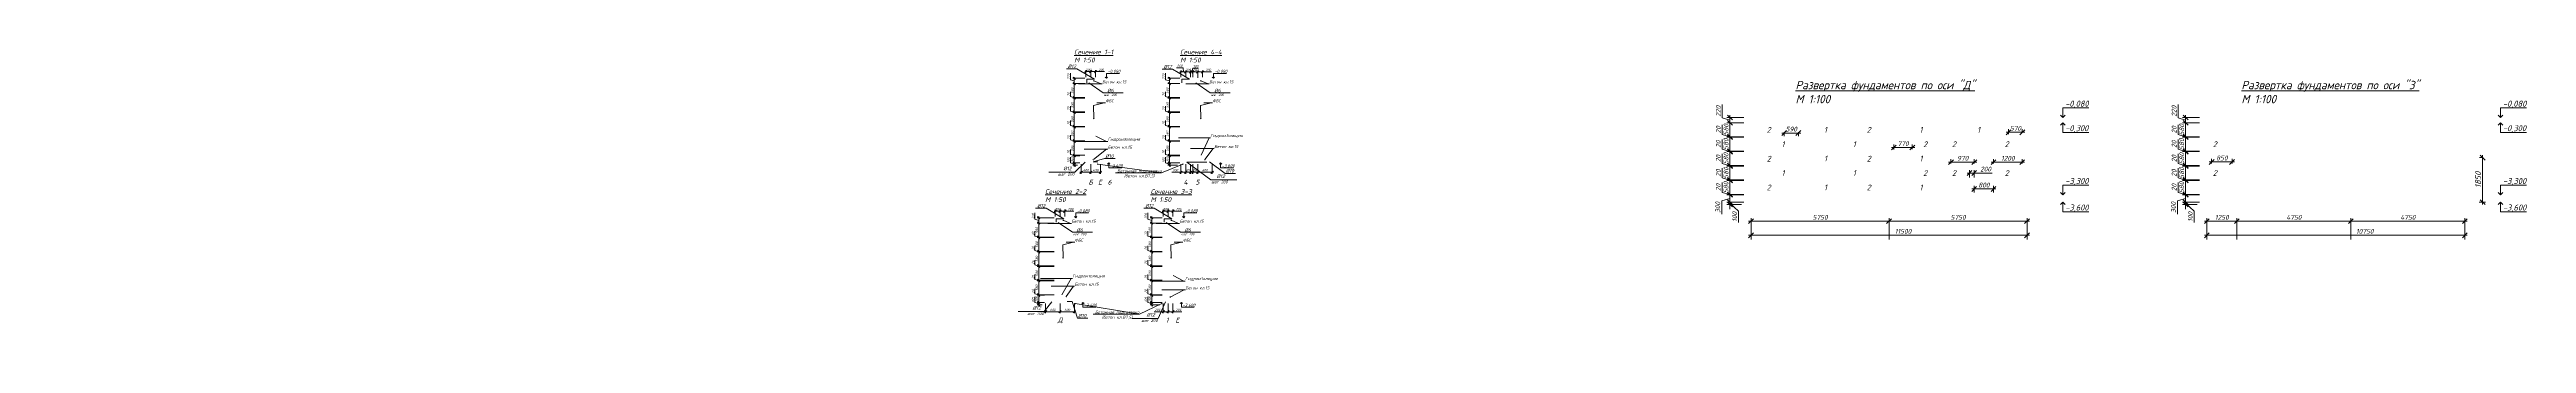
# Model space of a CAD drawing. Header units: millimetres. Extents: x 339888 to 1025294, y -263818 to -40540.
# Drawn here: x 896940 to 1000148, y -241291 to -229069 of the extents above; entities that cross this region are included whole.
import ezdxf
from ezdxf import colors
from ezdxf.entities.mleader import LeaderData, LeaderLine
from ezdxf.math import Vec2, Vec3

# ---------------------------------------------------------------- set-up
doc = ezdxf.new("R2010")
doc.units = ezdxf.units.MM
doc.linetypes.add('CENTER2', pattern=[28.575, 19.05, -3.175, 3.175, -3.175])
doc.layers.get('0').update_dxf_attribs({"lineweight": 15})
for name, color, linetype, lineweight in [('0 @ 100', 7, 'Continuous', 15), ('0 @ 50', 7, 'Continuous', 15), ('Оси @ 50', 126, 'CENTER2', 15)]:
    doc.layers.add(name, color=color, linetype=linetype, lineweight=lineweight)
doc.styles.add('ГОСТ 2', font='GOST_Common Italic.ttf', dxfattribs={"height": 2})
doc.styles.add('ГОСТ 2.5', font='GOST_Common Italic.ttf', dxfattribs={"height": 2.5})
doc.styles.add('ГОСТ 3', font='GOST_Common Italic.ttf', dxfattribs={"height": 3})
doc.dimstyles.new('ГОСТ_2.5К', dxfattribs={"dimtxt": 2.5, "dimasz": 2, "dimexe": 1.25, "dimexo": 1, "dimtad": 1, "dimdec": 0, "dimtxsty": 'ГОСТ 2.5', "dimblk": 'OBLIQUE', "dimcen": -2, "dimdle": 1, "dimclrd": 251, "dimclre": 251, "dimclrt": 251, "dimadec": 1, "dimazin": 0, "dimtfac": 1, "dimtdec": 0, "dimtmove": 0, "dimatfit": 3, "dimfxl": 1, "dimlwd": 15, "dimlwe": 15, "dimarcsym": 1})
doc.dimstyles.new('ГОСТ_2К', dxfattribs={"dimtxt": 2, "dimasz": 2, "dimexe": 1.25, "dimexo": 1, "dimtad": 1, "dimdec": 0, "dimtxsty": 'ГОСТ 2', "dimblk": 'OBLIQUE', "dimcen": -2.5, "dimdle": 1, "dimclrd": 251, "dimclre": 251, "dimclrt": 256, "dimadec": 1, "dimazin": 0, "dimtfac": 1, "dimtdec": 0, "dimtmove": 0, "dimatfit": 3, "dimfxl": 1, "dimlwd": 15, "dimlwe": 15, "dimarcsym": 1})

# ---------------------------------------------------------------- blocks, each defined once
blk = doc.blocks.new('_Open90')
at = {"color": 0, "linetype": 'ByBlock', "lineweight": -2}
for p, q in [((0, 0), (-1, 0)), ((-0.5, 0.5), (0, 0)), ((0, 0), (-0.5, -0.5))]:
    blk.add_line(p, q, dxfattribs=at)
blk = doc.blocks.new('_Oblique')
at = {"color": 0, "linetype": 'ByBlock', "lineweight": -2}
blk.add_line((-0.5, -0.5), (0.5, 0.5), dxfattribs=at)
blk = doc.blocks.new('*D114')
at = {"color": 251, "lineweight": 15, "transparency": 16777216}
for p, q in [((966958, -235263), (966615, -235360)), ((967539, -235113), (966833, -235113)), ((966958, -235513), (966958, -235013)), ((966615, -235360), (966615, -235910)), ((967539, -235413), (966833, -235413))]:
    blk.add_line(p, q, dxfattribs=at)
at = {"layer": 'Defpoints', "color": 0, "lineweight": 15, "transparency": 16777216}
for p in [(966958, -235113), (967639, -235113), (967639, -235413)]:
    blk.add_point(p, dxfattribs=at)
at = {"color": 251, "lineweight": 15, "transparency": 16777216, "xscale": 200, "yscale": 200, "zscale": 200}
for p, rotation in [((966958, -235113), 90), ((966958, -235413), 270)]:
    blk.add_blockref('_Oblique', p, dxfattribs=dict(at, rotation=rotation))
at = {"transparency": 16777216, "insert": (966452, -235635), "char_height": 200, "attachment_point": 5, "rotation": 90, "style": 'ГОСТ 2'}
blk.add_mtext('300', dxfattribs=at)
blk = doc.blocks.new('*D115')
at = {"color": 251, "lineweight": 15, "transparency": 16777216}
for p, q in [((966640, -235007), (966640, -234603)), ((966958, -235103), (966640, -235007)), ((967539, -235093), (966833, -235093)), ((967539, -235113), (966833, -235113)), ((966958, -235093), (966958, -234893)), ((966958, -235113), (966958, -235093)), ((966958, -235113), (966958, -235093)), ((966958, -235113), (966958, -235313))]:
    blk.add_line(p, q, dxfattribs=at)
at = {"layer": 'Defpoints', "color": 0, "lineweight": 15, "transparency": 16777216}
for p in [(966958, -235093), (967639, -235093), (967639, -235113)]:
    blk.add_point(p, dxfattribs=at)
at = {"color": 251, "lineweight": 15, "transparency": 16777216, "xscale": 200, "yscale": 200, "zscale": 200}
for p, rotation in [((966958, -235093), 270), ((966958, -235113), 90)]:
    blk.add_blockref('_Oblique', p, dxfattribs=dict(at, rotation=rotation))
at = {"transparency": 16777216, "insert": (966477, -234805), "char_height": 200, "attachment_point": 5, "rotation": 90, "style": 'ГОСТ 2'}
blk.add_mtext('20', dxfattribs=at)
blk = doc.blocks.new('*D116')
at = {"color": 251, "lineweight": 15, "transparency": 16777216}
for p, q in [((967539, -234513), (966833, -234513)), ((967539, -235093), (966833, -235093)), ((966958, -235193), (966958, -234413))]:
    blk.add_line(p, q, dxfattribs=at)
at = {"layer": 'Defpoints', "color": 0, "lineweight": 15, "transparency": 16777216}
for p in [(966958, -234513), (967639, -234513), (967639, -235093)]:
    blk.add_point(p, dxfattribs=at)
at = {"color": 251, "lineweight": 15, "transparency": 16777216, "xscale": 200, "yscale": 200, "zscale": 200}
for p, rotation in [((966958, -234513), 90), ((966958, -235093), 270)]:
    blk.add_blockref('_Oblique', p, dxfattribs=dict(at, rotation=rotation))
at = {"transparency": 16777216, "insert": (966796, -234803), "char_height": 200, "attachment_point": 5, "rotation": 90, "style": 'ГОСТ 2'}
blk.add_mtext('580', dxfattribs=at)
blk = doc.blocks.new('*D117')
at = {"color": 251, "lineweight": 15, "transparency": 16777216}
for p, q in [((966640, -234407), (966640, -234003)), ((966958, -234503), (966640, -234407)), ((967539, -234493), (966833, -234493)), ((967539, -234513), (966833, -234513)), ((966958, -234493), (966958, -234293)), ((966958, -234513), (966958, -234493)), ((966958, -234513), (966958, -234493)), ((966958, -234513), (966958, -234713))]:
    blk.add_line(p, q, dxfattribs=at)
at = {"layer": 'Defpoints', "color": 0, "lineweight": 15, "transparency": 16777216}
for p in [(966958, -234493), (967639, -234493), (967639, -234513)]:
    blk.add_point(p, dxfattribs=at)
at = {"color": 251, "lineweight": 15, "transparency": 16777216, "xscale": 200, "yscale": 200, "zscale": 200}
for p, rotation in [((966958, -234493), 270), ((966958, -234513), 90)]:
    blk.add_blockref('_Oblique', p, dxfattribs=dict(at, rotation=rotation))
at = {"transparency": 16777216, "insert": (966477, -234205), "char_height": 200, "attachment_point": 5, "rotation": 90, "style": 'ГОСТ 2'}
blk.add_mtext('20', dxfattribs=at)
blk = doc.blocks.new('*D118')
at = {"color": 251, "lineweight": 15, "transparency": 16777216}
for p, q in [((967539, -233913), (966833, -233913)), ((966958, -234593), (966958, -233813)), ((967539, -234493), (966833, -234493))]:
    blk.add_line(p, q, dxfattribs=at)
at = {"layer": 'Defpoints', "color": 0, "lineweight": 15, "transparency": 16777216}
for p in [(966958, -233913), (967639, -233913), (967639, -234493)]:
    blk.add_point(p, dxfattribs=at)
at = {"color": 251, "lineweight": 15, "transparency": 16777216, "xscale": 200, "yscale": 200, "zscale": 200}
for p, rotation in [((966958, -233913), 90), ((966958, -234493), 270)]:
    blk.add_blockref('_Oblique', p, dxfattribs=dict(at, rotation=rotation))
at = {"transparency": 16777216, "insert": (966796, -234203), "char_height": 200, "attachment_point": 5, "rotation": 90, "style": 'ГОСТ 2'}
blk.add_mtext('580', dxfattribs=at)
blk = doc.blocks.new('*D119')
at = {"color": 251, "lineweight": 15, "transparency": 16777216}
for p, q in [((966640, -233807), (966640, -233403)), ((966958, -233903), (966640, -233807)), ((967539, -233893), (966833, -233893)), ((967539, -233913), (966833, -233913)), ((966958, -233893), (966958, -233693)), ((966958, -233913), (966958, -233893)), ((966958, -233913), (966958, -233893)), ((966958, -233913), (966958, -234113))]:
    blk.add_line(p, q, dxfattribs=at)
at = {"layer": 'Defpoints', "color": 0, "lineweight": 15, "transparency": 16777216}
for p in [(966958, -233893), (967639, -233893), (967639, -233913)]:
    blk.add_point(p, dxfattribs=at)
at = {"color": 251, "lineweight": 15, "transparency": 16777216, "xscale": 200, "yscale": 200, "zscale": 200}
for p, rotation in [((966958, -233893), 270), ((966958, -233913), 90)]:
    blk.add_blockref('_Oblique', p, dxfattribs=dict(at, rotation=rotation))
at = {"transparency": 16777216, "insert": (966477, -233605), "char_height": 200, "attachment_point": 5, "rotation": 90, "style": 'ГОСТ 2'}
blk.add_mtext('20', dxfattribs=at)
blk = doc.blocks.new('*D120')
at = {"color": 251, "lineweight": 15, "transparency": 16777216}
for p, q in [((966958, -233993), (966958, -233213)), ((967539, -233313), (966833, -233313)), ((967539, -233893), (966833, -233893))]:
    blk.add_line(p, q, dxfattribs=at)
at = {"layer": 'Defpoints', "color": 0, "lineweight": 15, "transparency": 16777216}
for p in [(966958, -233313), (967639, -233313), (967639, -233893)]:
    blk.add_point(p, dxfattribs=at)
at = {"color": 251, "lineweight": 15, "transparency": 16777216, "xscale": 200, "yscale": 200, "zscale": 200}
for p, rotation in [((966958, -233313), 90), ((966958, -233893), 270)]:
    blk.add_blockref('_Oblique', p, dxfattribs=dict(at, rotation=rotation))
at = {"transparency": 16777216, "insert": (966796, -233603), "char_height": 200, "attachment_point": 5, "rotation": 90, "style": 'ГОСТ 2'}
blk.add_mtext('580', dxfattribs=at)
blk = doc.blocks.new('*D121')
at = {"color": 251, "lineweight": 15, "transparency": 16777216}
for p, q in [((966640, -233207), (966640, -232803)), ((966958, -233303), (966640, -233207)), ((966958, -233293), (966958, -233093)), ((967539, -233293), (966833, -233293)), ((967539, -233313), (966833, -233313)), ((966958, -233313), (966958, -233293)), ((966958, -233313), (966958, -233293)), ((966958, -233313), (966958, -233513))]:
    blk.add_line(p, q, dxfattribs=at)
at = {"layer": 'Defpoints', "color": 0, "lineweight": 15, "transparency": 16777216}
for p in [(966958, -233293), (967639, -233293), (967639, -233313)]:
    blk.add_point(p, dxfattribs=at)
at = {"color": 251, "lineweight": 15, "transparency": 16777216, "xscale": 200, "yscale": 200, "zscale": 200}
for p, rotation in [((966958, -233293), 270), ((966958, -233313), 90)]:
    blk.add_blockref('_Oblique', p, dxfattribs=dict(at, rotation=rotation))
at = {"transparency": 16777216, "insert": (966477, -233005), "char_height": 200, "attachment_point": 5, "rotation": 90, "style": 'ГОСТ 2'}
blk.add_mtext('20', dxfattribs=at)
blk = doc.blocks.new('*D122')
at = {"color": 251, "lineweight": 15, "transparency": 16777216}
for p, q in [((967539, -232713), (966833, -232713)), ((966958, -233393), (966958, -232613)), ((967539, -233293), (966833, -233293))]:
    blk.add_line(p, q, dxfattribs=at)
at = {"layer": 'Defpoints', "color": 0, "lineweight": 15, "transparency": 16777216}
for p in [(966958, -232713), (967639, -232713), (967639, -233293)]:
    blk.add_point(p, dxfattribs=at)
at = {"color": 251, "lineweight": 15, "transparency": 16777216, "xscale": 200, "yscale": 200, "zscale": 200}
for p, rotation in [((966958, -232713), 90), ((966958, -233293), 270)]:
    blk.add_blockref('_Oblique', p, dxfattribs=dict(at, rotation=rotation))
at = {"transparency": 16777216, "insert": (966796, -233003), "char_height": 200, "attachment_point": 5, "rotation": 90, "style": 'ГОСТ 2'}
blk.add_mtext('580', dxfattribs=at)
blk = doc.blocks.new('*D123')
at = {"color": 251, "lineweight": 15, "transparency": 16777216}
for p, q in [((966640, -232607), (966640, -232203)), ((966958, -232703), (966640, -232607)), ((967539, -232693), (966833, -232693)), ((967539, -232713), (966833, -232713)), ((966958, -232693), (966958, -232493)), ((966958, -232713), (966958, -232693)), ((966958, -232713), (966958, -232693)), ((966958, -232713), (966958, -232913))]:
    blk.add_line(p, q, dxfattribs=at)
at = {"layer": 'Defpoints', "color": 0, "lineweight": 15, "transparency": 16777216}
for p in [(966958, -232693), (967639, -232693), (967639, -232713)]:
    blk.add_point(p, dxfattribs=at)
at = {"color": 251, "lineweight": 15, "transparency": 16777216, "xscale": 200, "yscale": 200, "zscale": 200}
for p, rotation in [((966958, -232693), 270), ((966958, -232713), 90)]:
    blk.add_blockref('_Oblique', p, dxfattribs=dict(at, rotation=rotation))
at = {"transparency": 16777216, "insert": (966477, -232405), "char_height": 200, "attachment_point": 5, "rotation": 90, "style": 'ГОСТ 2'}
blk.add_mtext('20', dxfattribs=at)
blk = doc.blocks.new('*D124')
at = {"color": 251, "lineweight": 15, "transparency": 16777216}
for p, q in [((967539, -232113), (966833, -232113)), ((966958, -232793), (966958, -232013)), ((967539, -232693), (966833, -232693))]:
    blk.add_line(p, q, dxfattribs=at)
at = {"layer": 'Defpoints', "color": 0, "lineweight": 15, "transparency": 16777216}
for p in [(966958, -232113), (967639, -232113), (967639, -232693)]:
    blk.add_point(p, dxfattribs=at)
at = {"color": 251, "lineweight": 15, "transparency": 16777216, "xscale": 200, "yscale": 200, "zscale": 200}
for p, rotation in [((966958, -232113), 90), ((966958, -232693), 270)]:
    blk.add_blockref('_Oblique', p, dxfattribs=dict(at, rotation=rotation))
at = {"transparency": 16777216, "insert": (966796, -232403), "char_height": 200, "attachment_point": 5, "rotation": 90, "style": 'ГОСТ 2'}
blk.add_mtext('580', dxfattribs=at)
blk = doc.blocks.new('*D125')
at = {"color": 251, "lineweight": 15, "transparency": 16777216}
for p, q in [((966640, -231907), (966640, -231358)), ((966958, -232003), (966640, -231907)), ((967539, -231893), (966833, -231893)), ((967539, -232113), (966833, -232113)), ((966958, -232213), (966958, -231793))]:
    blk.add_line(p, q, dxfattribs=at)
at = {"layer": 'Defpoints', "color": 0, "lineweight": 15, "transparency": 16777216}
for p in [(966958, -231893), (967639, -231893), (967639, -232113)]:
    blk.add_point(p, dxfattribs=at)
at = {"color": 251, "lineweight": 15, "transparency": 16777216, "xscale": 200, "yscale": 200, "zscale": 200}
for p, rotation in [((966958, -231893), 90), ((966958, -232113), 270)]:
    blk.add_blockref('_Oblique', p, dxfattribs=dict(at, rotation=rotation))
at = {"transparency": 16777216, "insert": (966477, -231632), "char_height": 200, "attachment_point": 5, "rotation": 90, "style": 'ГОСТ 2'}
blk.add_mtext('220', dxfattribs=at)
blk = doc.blocks.new('*D126')
at = {"color": 251, "lineweight": 15, "transparency": 16777216}
for p, q in [((966958, -235413), (966958, -235213)), ((967439, -235413), (966833, -235413)), ((967439, -235513), (966833, -235513)), ((966958, -235413), (966958, -235513)), ((966958, -235413), (966958, -235513)), ((966958, -235463), (967317, -235792)), ((966958, -235513), (966958, -235713)), ((967317, -235792), (967317, -236263))]:
    blk.add_line(p, q, dxfattribs=at)
at = {"layer": 'Defpoints', "color": 0, "lineweight": 15, "transparency": 16777216}
for p in [(966958, -235513), (967539, -235413), (967539, -235513)]:
    blk.add_point(p, dxfattribs=at)
at = {"color": 251, "lineweight": 15, "transparency": 16777216, "xscale": 200, "yscale": 200, "zscale": 200}
for p, rotation in [((966958, -235413), 270), ((966958, -235513), 90)]:
    blk.add_blockref('_Oblique', p, dxfattribs=dict(at, rotation=rotation))
at = {"transparency": 16777216, "insert": (967155, -236027), "char_height": 200, "attachment_point": 5, "rotation": 90, "style": 'ГОСТ 2'}
blk.add_mtext('100', dxfattribs=at)
blk = doc.blocks.new('*D127')
at = {"color": 251, "lineweight": 15, "transparency": 16777216}
for p, q in [((967738, -236210), (973688, -236210)), ((967838, -236968), (967838, -236085)), ((973588, -236968), (973588, -236085))]:
    blk.add_line(p, q, dxfattribs=at)
at = {"layer": 'Defpoints', "color": 0, "lineweight": 15, "transparency": 16777216}
for p in [(973588, -236210), (967838, -237068), (973588, -237068)]:
    blk.add_point(p, dxfattribs=at)
at = {"color": 251, "lineweight": 15, "transparency": 16777216, "xscale": 200, "yscale": 200, "zscale": 200, "rotation": 180}
blk.add_blockref('_Oblique', (967838, -236210), dxfattribs=at)
at = {"color": 251, "lineweight": 15, "transparency": 16777216, "xscale": 200, "yscale": 200, "zscale": 200}
blk.add_blockref('_Oblique', (973588, -236210), dxfattribs=at)
at = {"transparency": 16777216, "insert": (970713, -236047), "char_height": 200, "attachment_point": 5, "style": 'ГОСТ 2'}
blk.add_mtext('5750', dxfattribs=at)
blk = doc.blocks.new('*D128')
at = {"color": 251, "lineweight": 15, "transparency": 16777216}
for p, q in [((973488, -236210), (979438, -236210)), ((973588, -236968), (973588, -236085)), ((979338, -236968), (979338, -236085))]:
    blk.add_line(p, q, dxfattribs=at)
at = {"layer": 'Defpoints', "color": 0, "lineweight": 15, "transparency": 16777216}
for p in [(979338, -236210), (973588, -237068), (979338, -237068)]:
    blk.add_point(p, dxfattribs=at)
at = {"color": 251, "lineweight": 15, "transparency": 16777216, "xscale": 200, "yscale": 200, "zscale": 200, "rotation": 180}
blk.add_blockref('_Oblique', (973588, -236210), dxfattribs=at)
at = {"color": 251, "lineweight": 15, "transparency": 16777216, "xscale": 200, "yscale": 200, "zscale": 200}
blk.add_blockref('_Oblique', (979338, -236210), dxfattribs=at)
at = {"transparency": 16777216, "insert": (976463, -236047), "char_height": 200, "attachment_point": 5, "style": 'ГОСТ 2'}
blk.add_mtext('5750', dxfattribs=at)
blk = doc.blocks.new('*D129')
at = {"color": 251, "lineweight": 15, "transparency": 16777216}
for p, q in [((979438, -236794), (967738, -236794)), ((967838, -236968), (967838, -236669)), ((979338, -236968), (979338, -236669))]:
    blk.add_line(p, q, dxfattribs=at)
at = {"layer": 'Defpoints', "color": 0, "lineweight": 15, "transparency": 16777216}
for p in [(967838, -236794), (967838, -237068), (979338, -237068)]:
    blk.add_point(p, dxfattribs=at)
at = {"color": 251, "lineweight": 15, "transparency": 16777216, "xscale": 200, "yscale": 200, "zscale": 200, "rotation": 180}
blk.add_blockref('_Oblique', (967838, -236794), dxfattribs=at)
at = {"color": 251, "lineweight": 15, "transparency": 16777216, "xscale": 200, "yscale": 200, "zscale": 200}
blk.add_blockref('_Oblique', (979338, -236794), dxfattribs=at)
at = {"transparency": 16777216, "insert": (974169, -236632), "char_height": 200, "attachment_point": 5, "style": 'ГОСТ 2'}
blk.add_mtext('11500', dxfattribs=at)
blk = doc.blocks.new('*D202')
at = {"color": 251, "lineweight": 15, "transparency": 16777216}
for p, q in [((986727, -236210), (988177, -236210)), ((986827, -236968), (986827, -236085)), ((988077, -236968), (988077, -236085))]:
    blk.add_line(p, q, dxfattribs=at)
at = {"layer": 'Defpoints', "color": 0, "lineweight": 15, "transparency": 16777216}
for p in [(988077, -236210), (986827, -237068), (988077, -237068)]:
    blk.add_point(p, dxfattribs=at)
at = {"color": 251, "lineweight": 15, "transparency": 16777216, "xscale": 200, "yscale": 200, "zscale": 200, "rotation": 180}
blk.add_blockref('_Oblique', (986827, -236210), dxfattribs=at)
at = {"color": 251, "lineweight": 15, "transparency": 16777216, "xscale": 200, "yscale": 200, "zscale": 200}
blk.add_blockref('_Oblique', (988077, -236210), dxfattribs=at)
at = {"transparency": 16777216, "insert": (987452, -236048), "char_height": 200, "attachment_point": 5, "style": 'ГОСТ 2'}
blk.add_mtext('1250', dxfattribs=at)
blk = doc.blocks.new('*D203')
at = {"color": 251, "lineweight": 15, "transparency": 16777216}
for p, q in [((985947, -235263), (985604, -235360)), ((986528, -235113), (985822, -235113)), ((985947, -235513), (985947, -235013)), ((985604, -235360), (985604, -235909)), ((986528, -235413), (985822, -235413))]:
    blk.add_line(p, q, dxfattribs=at)
at = {"layer": 'Defpoints', "color": 0, "lineweight": 15, "transparency": 16777216}
for p in [(985947, -235113), (986628, -235113), (986628, -235413)]:
    blk.add_point(p, dxfattribs=at)
at = {"color": 251, "lineweight": 15, "transparency": 16777216, "xscale": 200, "yscale": 200, "zscale": 200}
for p, rotation in [((985947, -235113), 90), ((985947, -235413), 270)]:
    blk.add_blockref('_Oblique', p, dxfattribs=dict(at, rotation=rotation))
at = {"transparency": 16777216, "insert": (985441, -235635), "char_height": 200, "attachment_point": 5, "rotation": 90, "style": 'ГОСТ 2'}
blk.add_mtext('300', dxfattribs=at)
blk = doc.blocks.new('*D204')
at = {"color": 251, "lineweight": 15, "transparency": 16777216}
for p, q in [((985629, -235007), (985629, -234603)), ((985947, -235103), (985629, -235007)), ((986528, -235093), (985822, -235093)), ((986528, -235113), (985822, -235113)), ((985947, -235093), (985947, -234893)), ((985947, -235113), (985947, -235093)), ((985947, -235113), (985947, -235093)), ((985947, -235113), (985947, -235313))]:
    blk.add_line(p, q, dxfattribs=at)
at = {"layer": 'Defpoints', "color": 0, "lineweight": 15, "transparency": 16777216}
for p in [(985947, -235093), (986628, -235093), (986628, -235113)]:
    blk.add_point(p, dxfattribs=at)
at = {"color": 251, "lineweight": 15, "transparency": 16777216, "xscale": 200, "yscale": 200, "zscale": 200}
for p, rotation in [((985947, -235093), 270), ((985947, -235113), 90)]:
    blk.add_blockref('_Oblique', p, dxfattribs=dict(at, rotation=rotation))
at = {"transparency": 16777216, "insert": (985466, -234805), "char_height": 200, "attachment_point": 5, "rotation": 90, "style": 'ГОСТ 2'}
blk.add_mtext('20', dxfattribs=at)
blk = doc.blocks.new('*D205')
at = {"color": 251, "lineweight": 15, "transparency": 16777216}
for p, q in [((986528, -234513), (985822, -234513)), ((986528, -235093), (985822, -235093)), ((985947, -235193), (985947, -234413))]:
    blk.add_line(p, q, dxfattribs=at)
at = {"layer": 'Defpoints', "color": 0, "lineweight": 15, "transparency": 16777216}
for p in [(985947, -234513), (986628, -234513), (986628, -235093)]:
    blk.add_point(p, dxfattribs=at)
at = {"color": 251, "lineweight": 15, "transparency": 16777216, "xscale": 200, "yscale": 200, "zscale": 200}
for p, rotation in [((985947, -234513), 90), ((985947, -235093), 270)]:
    blk.add_blockref('_Oblique', p, dxfattribs=dict(at, rotation=rotation))
at = {"transparency": 16777216, "insert": (985785, -234803), "char_height": 200, "attachment_point": 5, "rotation": 90, "style": 'ГОСТ 2'}
blk.add_mtext('580', dxfattribs=at)
blk = doc.blocks.new('*D206')
at = {"color": 251, "lineweight": 15, "transparency": 16777216}
for p, q in [((985629, -234407), (985629, -234003)), ((985947, -234503), (985629, -234407)), ((986528, -234493), (985822, -234493)), ((986528, -234513), (985822, -234513)), ((985947, -234493), (985947, -234293)), ((985947, -234513), (985947, -234493)), ((985947, -234513), (985947, -234493)), ((985947, -234513), (985947, -234713))]:
    blk.add_line(p, q, dxfattribs=at)
at = {"layer": 'Defpoints', "color": 0, "lineweight": 15, "transparency": 16777216}
for p in [(985947, -234493), (986628, -234493), (986628, -234513)]:
    blk.add_point(p, dxfattribs=at)
at = {"color": 251, "lineweight": 15, "transparency": 16777216, "xscale": 200, "yscale": 200, "zscale": 200}
for p, rotation in [((985947, -234493), 270), ((985947, -234513), 90)]:
    blk.add_blockref('_Oblique', p, dxfattribs=dict(at, rotation=rotation))
at = {"transparency": 16777216, "insert": (985466, -234205), "char_height": 200, "attachment_point": 5, "rotation": 90, "style": 'ГОСТ 2'}
blk.add_mtext('20', dxfattribs=at)
blk = doc.blocks.new('*D207')
at = {"color": 251, "lineweight": 15, "transparency": 16777216}
for p, q in [((986528, -233913), (985822, -233913)), ((985947, -234593), (985947, -233813)), ((986528, -234493), (985822, -234493))]:
    blk.add_line(p, q, dxfattribs=at)
at = {"layer": 'Defpoints', "color": 0, "lineweight": 15, "transparency": 16777216}
for p in [(985947, -233913), (986628, -233913), (986628, -234493)]:
    blk.add_point(p, dxfattribs=at)
at = {"color": 251, "lineweight": 15, "transparency": 16777216, "xscale": 200, "yscale": 200, "zscale": 200}
for p, rotation in [((985947, -233913), 90), ((985947, -234493), 270)]:
    blk.add_blockref('_Oblique', p, dxfattribs=dict(at, rotation=rotation))
at = {"transparency": 16777216, "insert": (985785, -234203), "char_height": 200, "attachment_point": 5, "rotation": 90, "style": 'ГОСТ 2'}
blk.add_mtext('580', dxfattribs=at)
blk = doc.blocks.new('*D208')
at = {"color": 251, "lineweight": 15, "transparency": 16777216}
for p, q in [((985629, -233807), (985629, -233403)), ((985947, -233903), (985629, -233807)), ((986528, -233893), (985822, -233893)), ((986528, -233913), (985822, -233913)), ((985947, -233893), (985947, -233693)), ((985947, -233913), (985947, -233893)), ((985947, -233913), (985947, -233893)), ((985947, -233913), (985947, -234113))]:
    blk.add_line(p, q, dxfattribs=at)
at = {"layer": 'Defpoints', "color": 0, "lineweight": 15, "transparency": 16777216}
for p in [(985947, -233893), (986628, -233893), (986628, -233913)]:
    blk.add_point(p, dxfattribs=at)
at = {"color": 251, "lineweight": 15, "transparency": 16777216, "xscale": 200, "yscale": 200, "zscale": 200}
for p, rotation in [((985947, -233893), 270), ((985947, -233913), 90)]:
    blk.add_blockref('_Oblique', p, dxfattribs=dict(at, rotation=rotation))
at = {"transparency": 16777216, "insert": (985466, -233605), "char_height": 200, "attachment_point": 5, "rotation": 90, "style": 'ГОСТ 2'}
blk.add_mtext('20', dxfattribs=at)
blk = doc.blocks.new('*D209')
at = {"color": 251, "lineweight": 15, "transparency": 16777216}
for p, q in [((985947, -233993), (985947, -233213)), ((986528, -233313), (985822, -233313)), ((986528, -233893), (985822, -233893))]:
    blk.add_line(p, q, dxfattribs=at)
at = {"layer": 'Defpoints', "color": 0, "lineweight": 15, "transparency": 16777216}
for p in [(985947, -233313), (986628, -233313), (986628, -233893)]:
    blk.add_point(p, dxfattribs=at)
at = {"color": 251, "lineweight": 15, "transparency": 16777216, "xscale": 200, "yscale": 200, "zscale": 200}
for p, rotation in [((985947, -233313), 90), ((985947, -233893), 270)]:
    blk.add_blockref('_Oblique', p, dxfattribs=dict(at, rotation=rotation))
at = {"transparency": 16777216, "insert": (985785, -233603), "char_height": 200, "attachment_point": 5, "rotation": 90, "style": 'ГОСТ 2'}
blk.add_mtext('580', dxfattribs=at)
blk = doc.blocks.new('*D210')
at = {"color": 251, "lineweight": 15, "transparency": 16777216}
for p, q in [((985629, -233207), (985629, -232803)), ((985947, -233303), (985629, -233207)), ((985947, -233293), (985947, -233093)), ((986528, -233293), (985822, -233293)), ((986528, -233313), (985822, -233313)), ((985947, -233313), (985947, -233293)), ((985947, -233313), (985947, -233293)), ((985947, -233313), (985947, -233513))]:
    blk.add_line(p, q, dxfattribs=at)
at = {"layer": 'Defpoints', "color": 0, "lineweight": 15, "transparency": 16777216}
for p in [(985947, -233293), (986628, -233293), (986628, -233313)]:
    blk.add_point(p, dxfattribs=at)
at = {"color": 251, "lineweight": 15, "transparency": 16777216, "xscale": 200, "yscale": 200, "zscale": 200}
for p, rotation in [((985947, -233293), 270), ((985947, -233313), 90)]:
    blk.add_blockref('_Oblique', p, dxfattribs=dict(at, rotation=rotation))
at = {"transparency": 16777216, "insert": (985466, -233005), "char_height": 200, "attachment_point": 5, "rotation": 90, "style": 'ГОСТ 2'}
blk.add_mtext('20', dxfattribs=at)
blk = doc.blocks.new('*D211')
at = {"color": 251, "lineweight": 15, "transparency": 16777216}
for p, q in [((986528, -232713), (985822, -232713)), ((985947, -233393), (985947, -232613)), ((986528, -233293), (985822, -233293))]:
    blk.add_line(p, q, dxfattribs=at)
at = {"layer": 'Defpoints', "color": 0, "lineweight": 15, "transparency": 16777216}
for p in [(985947, -232713), (986628, -232713), (986628, -233293)]:
    blk.add_point(p, dxfattribs=at)
at = {"color": 251, "lineweight": 15, "transparency": 16777216, "xscale": 200, "yscale": 200, "zscale": 200}
for p, rotation in [((985947, -232713), 90), ((985947, -233293), 270)]:
    blk.add_blockref('_Oblique', p, dxfattribs=dict(at, rotation=rotation))
at = {"transparency": 16777216, "insert": (985785, -233003), "char_height": 200, "attachment_point": 5, "rotation": 90, "style": 'ГОСТ 2'}
blk.add_mtext('580', dxfattribs=at)
blk = doc.blocks.new('*D212')
at = {"color": 251, "lineweight": 15, "transparency": 16777216}
for p, q in [((985629, -232607), (985629, -232203)), ((985947, -232703), (985629, -232607)), ((986528, -232693), (985822, -232693)), ((986528, -232713), (985822, -232713)), ((985947, -232693), (985947, -232493)), ((985947, -232713), (985947, -232693)), ((985947, -232713), (985947, -232693)), ((985947, -232713), (985947, -232913))]:
    blk.add_line(p, q, dxfattribs=at)
at = {"layer": 'Defpoints', "color": 0, "lineweight": 15, "transparency": 16777216}
for p in [(985947, -232693), (986628, -232693), (986628, -232713)]:
    blk.add_point(p, dxfattribs=at)
at = {"color": 251, "lineweight": 15, "transparency": 16777216, "xscale": 200, "yscale": 200, "zscale": 200}
for p, rotation in [((985947, -232693), 270), ((985947, -232713), 90)]:
    blk.add_blockref('_Oblique', p, dxfattribs=dict(at, rotation=rotation))
at = {"transparency": 16777216, "insert": (985466, -232405), "char_height": 200, "attachment_point": 5, "rotation": 90, "style": 'ГОСТ 2'}
blk.add_mtext('20', dxfattribs=at)
blk = doc.blocks.new('*D213')
at = {"color": 251, "lineweight": 15, "transparency": 16777216}
for p, q in [((986528, -232113), (985822, -232113)), ((985947, -232793), (985947, -232013)), ((986528, -232693), (985822, -232693))]:
    blk.add_line(p, q, dxfattribs=at)
at = {"layer": 'Defpoints', "color": 0, "lineweight": 15, "transparency": 16777216}
for p in [(985947, -232113), (986628, -232113), (986628, -232693)]:
    blk.add_point(p, dxfattribs=at)
at = {"color": 251, "lineweight": 15, "transparency": 16777216, "xscale": 200, "yscale": 200, "zscale": 200}
for p, rotation in [((985947, -232113), 90), ((985947, -232693), 270)]:
    blk.add_blockref('_Oblique', p, dxfattribs=dict(at, rotation=rotation))
at = {"transparency": 16777216, "insert": (985785, -232403), "char_height": 200, "attachment_point": 5, "rotation": 90, "style": 'ГОСТ 2'}
blk.add_mtext('580', dxfattribs=at)
blk = doc.blocks.new('*D214')
at = {"color": 251, "lineweight": 15, "transparency": 16777216}
for p, q in [((985629, -231907), (985629, -231358)), ((985947, -232003), (985629, -231907)), ((986528, -231893), (985822, -231893)), ((986528, -232113), (985822, -232113)), ((985947, -232213), (985947, -231793))]:
    blk.add_line(p, q, dxfattribs=at)
at = {"layer": 'Defpoints', "color": 0, "lineweight": 15, "transparency": 16777216}
for p in [(985947, -231893), (986628, -231893), (986628, -232113)]:
    blk.add_point(p, dxfattribs=at)
at = {"color": 251, "lineweight": 15, "transparency": 16777216, "xscale": 200, "yscale": 200, "zscale": 200}
for p, rotation in [((985947, -231893), 90), ((985947, -232113), 270)]:
    blk.add_blockref('_Oblique', p, dxfattribs=dict(at, rotation=rotation))
at = {"transparency": 16777216, "insert": (985466, -231632), "char_height": 200, "attachment_point": 5, "rotation": 90, "style": 'ГОСТ 2'}
blk.add_mtext('220', dxfattribs=at)
blk = doc.blocks.new('*D215')
at = {"color": 251, "lineweight": 15, "transparency": 16777216}
for p, q in [((985947, -235413), (985947, -235213)), ((986428, -235413), (985822, -235413)), ((986428, -235513), (985822, -235513)), ((985947, -235413), (985947, -235513)), ((985947, -235413), (985947, -235513)), ((985947, -235463), (986306, -235792)), ((985947, -235513), (985947, -235713)), ((986306, -235792), (986306, -236263))]:
    blk.add_line(p, q, dxfattribs=at)
at = {"layer": 'Defpoints', "color": 0, "lineweight": 15, "transparency": 16777216}
for p in [(985947, -235513), (986528, -235413), (986528, -235513)]:
    blk.add_point(p, dxfattribs=at)
at = {"color": 251, "lineweight": 15, "transparency": 16777216, "xscale": 200, "yscale": 200, "zscale": 200}
for p, rotation in [((985947, -235413), 270), ((985947, -235513), 90)]:
    blk.add_blockref('_Oblique', p, dxfattribs=dict(at, rotation=rotation))
at = {"transparency": 16777216, "insert": (986144, -236027), "char_height": 200, "attachment_point": 5, "rotation": 90, "style": 'ГОСТ 2'}
blk.add_mtext('100', dxfattribs=at)
blk = doc.blocks.new('*D216')
at = {"color": 251, "lineweight": 15, "transparency": 16777216}
for p, q in [((987977, -236210), (992927, -236210)), ((988077, -236968), (988077, -236085)), ((992827, -236968), (992827, -236085))]:
    blk.add_line(p, q, dxfattribs=at)
at = {"layer": 'Defpoints', "color": 0, "lineweight": 15, "transparency": 16777216}
for p in [(992827, -236210), (988077, -237068), (992827, -237068)]:
    blk.add_point(p, dxfattribs=at)
at = {"color": 251, "lineweight": 15, "transparency": 16777216, "xscale": 200, "yscale": 200, "zscale": 200, "rotation": 180}
blk.add_blockref('_Oblique', (988077, -236210), dxfattribs=at)
at = {"color": 251, "lineweight": 15, "transparency": 16777216, "xscale": 200, "yscale": 200, "zscale": 200}
blk.add_blockref('_Oblique', (992827, -236210), dxfattribs=at)
at = {"transparency": 16777216, "insert": (990452, -236047), "char_height": 200, "attachment_point": 5, "style": 'ГОСТ 2'}
blk.add_mtext('4750', dxfattribs=at)
blk = doc.blocks.new('*D217')
at = {"color": 251, "lineweight": 15, "transparency": 16777216}
for p, q in [((992727, -236210), (997677, -236210)), ((992827, -236968), (992827, -236085)), ((997577, -236968), (997577, -236085))]:
    blk.add_line(p, q, dxfattribs=at)
at = {"layer": 'Defpoints', "color": 0, "lineweight": 15, "transparency": 16777216}
for p in [(997577, -236210), (992827, -237068), (997577, -237068)]:
    blk.add_point(p, dxfattribs=at)
at = {"color": 251, "lineweight": 15, "transparency": 16777216, "xscale": 200, "yscale": 200, "zscale": 200, "rotation": 180}
blk.add_blockref('_Oblique', (992827, -236210), dxfattribs=at)
at = {"color": 251, "lineweight": 15, "transparency": 16777216, "xscale": 200, "yscale": 200, "zscale": 200}
blk.add_blockref('_Oblique', (997577, -236210), dxfattribs=at)
at = {"transparency": 16777216, "insert": (995202, -236047), "char_height": 200, "attachment_point": 5, "style": 'ГОСТ 2'}
blk.add_mtext('4750', dxfattribs=at)
blk = doc.blocks.new('*D218')
at = {"color": 251, "lineweight": 15, "transparency": 16777216}
for p, q in [((997677, -236794), (986727, -236794)), ((986827, -236968), (986827, -236669)), ((997577, -236968), (997577, -236669))]:
    blk.add_line(p, q, dxfattribs=at)
at = {"layer": 'Defpoints', "color": 0, "lineweight": 15, "transparency": 16777216}
for p in [(986827, -236794), (986827, -237068), (997577, -237068)]:
    blk.add_point(p, dxfattribs=at)
at = {"color": 251, "lineweight": 15, "transparency": 16777216, "xscale": 200, "yscale": 200, "zscale": 200, "rotation": 180}
blk.add_blockref('_Oblique', (986827, -236794), dxfattribs=at)
at = {"color": 251, "lineweight": 15, "transparency": 16777216, "xscale": 200, "yscale": 200, "zscale": 200}
blk.add_blockref('_Oblique', (997577, -236794), dxfattribs=at)
at = {"transparency": 16777216, "insert": (993408, -236631), "char_height": 200, "attachment_point": 5, "style": 'ГОСТ 2'}
blk.add_mtext('10750', dxfattribs=at)
blk = doc.blocks.new('*D219')
at = {"color": 251, "lineweight": 15, "transparency": 16777216}
for p, q in [((998346, -233563), (998196, -233563)), ((998321, -235513), (998321, -233463)), ((998177, -235413), (998446, -235413))]:
    blk.add_line(p, q, dxfattribs=at)
at = {"layer": 'Defpoints', "color": 0, "lineweight": 15, "transparency": 16777216}
for p in [(998321, -233563), (998446, -233563), (998077, -235413)]:
    blk.add_point(p, dxfattribs=at)
at = {"color": 251, "lineweight": 15, "transparency": 16777216, "xscale": 200, "yscale": 200, "zscale": 200}
for p, rotation in [((998321, -233563), 90), ((998321, -235413), 270)]:
    blk.add_blockref('_Oblique', p, dxfattribs=dict(at, rotation=rotation))
at = {"color": 251, "transparency": 16777216, "insert": (998133, -234488), "char_height": 250, "attachment_point": 5, "rotation": 90, "style": 'ГОСТ 2.5'}
blk.add_mtext('1850', dxfattribs=at)
blk = doc.blocks.new('*D255')
at = {"color": 251, "lineweight": 15, "transparency": 16777216}
for p, q in [((986928, -233742), (987978, -233742)), ((987028, -233813), (987028, -233617)), ((987878, -233813), (987878, -233617))]:
    blk.add_line(p, q, dxfattribs=at)
at = {"layer": 'Defpoints', "color": 0, "lineweight": 15, "transparency": 16777216}
for p in [(987028, -233913), (987878, -233742), (987878, -233913)]:
    blk.add_point(p, dxfattribs=at)
at = {"color": 251, "lineweight": 15, "transparency": 16777216, "xscale": 200, "yscale": 200, "zscale": 200, "rotation": 180}
blk.add_blockref('_Oblique', (987028, -233742), dxfattribs=at)
at = {"color": 251, "lineweight": 15, "transparency": 16777216, "xscale": 200, "yscale": 200, "zscale": 200}
blk.add_blockref('_Oblique', (987878, -233742), dxfattribs=at)
at = {"transparency": 16777216, "insert": (987453, -233580), "char_height": 200, "attachment_point": 5, "style": 'ГОСТ 2'}
blk.add_mtext('850', dxfattribs=at)
blk = doc.blocks.new('*D256')
at = {"color": 251, "lineweight": 15, "transparency": 16777216}
for p, q in [((969119, -232539), (969910, -232539)), ((969219, -232503), (969219, -232664)), ((969810, -232503), (969810, -232664))]:
    blk.add_line(p, q, dxfattribs=at)
at = {"layer": 'Defpoints', "color": 0, "lineweight": 15, "transparency": 16777216}
for p in [(969219, -232403), (969810, -232403), (969810, -232539)]:
    blk.add_point(p, dxfattribs=at)
at = {"color": 251, "lineweight": 15, "transparency": 16777216, "xscale": 200, "yscale": 200, "zscale": 200, "rotation": 180}
blk.add_blockref('_Oblique', (969219, -232539), dxfattribs=at)
at = {"color": 251, "lineweight": 15, "transparency": 16777216, "xscale": 200, "yscale": 200, "zscale": 200}
blk.add_blockref('_Oblique', (969810, -232539), dxfattribs=at)
at = {"transparency": 16777216, "insert": (969514, -232377), "char_height": 200, "attachment_point": 5, "style": 'ГОСТ 2'}
blk.add_mtext('590', dxfattribs=at)
blk = doc.blocks.new('*D257')
at = {"color": 251, "lineweight": 15, "transparency": 16777216}
for p, q in [((978469, -232510), (979239, -232510)), ((978569, -232593), (978569, -232385)), ((979139, -232525), (979139, -232385))]:
    blk.add_line(p, q, dxfattribs=at)
at = {"layer": 'Defpoints', "color": 0, "lineweight": 15, "transparency": 16777216}
for p in [(978569, -232693), (979139, -232510), (979139, -232625)]:
    blk.add_point(p, dxfattribs=at)
at = {"color": 251, "lineweight": 15, "transparency": 16777216, "xscale": 200, "yscale": 200, "zscale": 200, "rotation": 180}
blk.add_blockref('_Oblique', (978569, -232510), dxfattribs=at)
at = {"color": 251, "lineweight": 15, "transparency": 16777216, "xscale": 200, "yscale": 200, "zscale": 200}
blk.add_blockref('_Oblique', (979139, -232510), dxfattribs=at)
at = {"transparency": 16777216, "insert": (978854, -232346), "char_height": 200, "attachment_point": 5, "style": 'ГОСТ 2'}
blk.add_mtext('570', dxfattribs=at)
blk = doc.blocks.new('*D258')
at = {"color": 251, "lineweight": 15, "transparency": 16777216}
for p, q in [((974657, -233144), (973688, -233144)), ((973788, -233230), (973788, -233019)), ((974557, -233213), (974557, -233019))]:
    blk.add_line(p, q, dxfattribs=at)
at = {"layer": 'Defpoints', "color": 0, "lineweight": 15, "transparency": 16777216}
for p in [(973788, -233144), (973788, -233330), (974557, -233313)]:
    blk.add_point(p, dxfattribs=at)
at = {"color": 251, "lineweight": 15, "transparency": 16777216, "xscale": 200, "yscale": 200, "zscale": 200, "rotation": 180}
blk.add_blockref('_Oblique', (973788, -233144), dxfattribs=at)
at = {"color": 251, "lineweight": 15, "transparency": 16777216, "xscale": 200, "yscale": 200, "zscale": 200}
blk.add_blockref('_Oblique', (974557, -233144), dxfattribs=at)
at = {"transparency": 16777216, "insert": (974172, -232981), "char_height": 200, "attachment_point": 5, "style": 'ГОСТ 2'}
blk.add_mtext('770', dxfattribs=at)
blk = doc.blocks.new('*D259')
at = {"color": 251, "lineweight": 15, "transparency": 16777216}
for p, q in [((976069, -233755), (977239, -233755)), ((976169, -233813), (976169, -233630)), ((977139, -233813), (977139, -233630))]:
    blk.add_line(p, q, dxfattribs=at)
at = {"layer": 'Defpoints', "color": 0, "lineweight": 15, "transparency": 16777216}
for p in [(976169, -233913), (977139, -233755), (977139, -233913)]:
    blk.add_point(p, dxfattribs=at)
at = {"color": 251, "lineweight": 15, "transparency": 16777216, "xscale": 200, "yscale": 200, "zscale": 200, "rotation": 180}
blk.add_blockref('_Oblique', (976169, -233755), dxfattribs=at)
at = {"color": 251, "lineweight": 15, "transparency": 16777216, "xscale": 200, "yscale": 200, "zscale": 200}
blk.add_blockref('_Oblique', (977139, -233755), dxfattribs=at)
at = {"transparency": 16777216, "insert": (976654, -233591), "char_height": 200, "attachment_point": 5, "style": 'ГОСТ 2'}
blk.add_mtext('970', dxfattribs=at)
blk = doc.blocks.new('*D260')
at = {"color": 251, "lineweight": 15, "transparency": 16777216}
for p, q in [((976837, -234203), (977137, -234203)), ((976937, -234393), (976937, -234078)), ((977137, -234393), (977137, -234078)), ((977137, -234203), (977887, -234203))]:
    blk.add_line(p, q, dxfattribs=at)
at = {"layer": 'Defpoints', "color": 0, "lineweight": 15, "transparency": 16777216}
for p in [(977137, -234203), (976937, -234493), (977137, -234493)]:
    blk.add_point(p, dxfattribs=at)
at = {"color": 251, "lineweight": 15, "transparency": 16777216, "xscale": 200, "yscale": 200, "zscale": 200, "rotation": 180}
blk.add_blockref('_Oblique', (976937, -234203), dxfattribs=at)
at = {"color": 251, "lineweight": 15, "transparency": 16777216, "xscale": 200, "yscale": 200, "zscale": 200}
blk.add_blockref('_Oblique', (977137, -234203), dxfattribs=at)
at = {"transparency": 16777216, "insert": (977612, -234040), "char_height": 200, "attachment_point": 5, "style": 'ГОСТ 2'}
blk.add_mtext('200', dxfattribs=at)
blk = doc.blocks.new('*D261')
at = {"color": 251, "lineweight": 15, "transparency": 16777216}
for p, q in [((977037, -234867), (978038, -234867)), ((977137, -235013), (977137, -234742)), ((977938, -235013), (977938, -234742))]:
    blk.add_line(p, q, dxfattribs=at)
at = {"layer": 'Defpoints', "color": 0, "lineweight": 15, "transparency": 16777216}
for p in [(977137, -235113), (977938, -234867), (977938, -235113)]:
    blk.add_point(p, dxfattribs=at)
at = {"color": 251, "lineweight": 15, "transparency": 16777216, "xscale": 200, "yscale": 200, "zscale": 200, "rotation": 180}
blk.add_blockref('_Oblique', (977137, -234867), dxfattribs=at)
at = {"color": 251, "lineweight": 15, "transparency": 16777216, "xscale": 200, "yscale": 200, "zscale": 200}
blk.add_blockref('_Oblique', (977938, -234867), dxfattribs=at)
at = {"transparency": 16777216, "insert": (977538, -234705), "char_height": 200, "attachment_point": 5, "style": 'ГОСТ 2'}
blk.add_mtext('800', dxfattribs=at)
blk = doc.blocks.new('*D262')
at = {"color": 251, "lineweight": 15, "transparency": 16777216}
for p, q in [((979237, -233755), (977837, -233755)), ((977937, -233803), (977937, -233630)), ((979137, -233813), (979137, -233630))]:
    blk.add_line(p, q, dxfattribs=at)
at = {"layer": 'Defpoints', "color": 0, "lineweight": 15, "transparency": 16777216}
for p in [(977937, -233755), (977937, -233903), (979137, -233913)]:
    blk.add_point(p, dxfattribs=at)
at = {"color": 251, "lineweight": 15, "transparency": 16777216, "xscale": 200, "yscale": 200, "zscale": 200, "rotation": 180}
blk.add_blockref('_Oblique', (977937, -233755), dxfattribs=at)
at = {"color": 251, "lineweight": 15, "transparency": 16777216, "xscale": 200, "yscale": 200, "zscale": 200}
blk.add_blockref('_Oblique', (979137, -233755), dxfattribs=at)
at = {"transparency": 16777216, "insert": (978537, -233592), "char_height": 200, "attachment_point": 5, "style": 'ГОСТ 2'}
blk.add_mtext('1200', dxfattribs=at)
blk = doc.blocks.new('*D316')
at = {"color": 251, "lineweight": 15, "ltscale": 0.1, "transparency": 16777216}
for p, q in [((940374, -234170), (939874, -234170)), ((939924, -233833), (939924, -234232)), ((940324, -233833), (940324, -234232))]:
    blk.add_line(p, q, dxfattribs=at)
at = {"layer": 'Defpoints', "color": 0, "lineweight": 15, "ltscale": 0.1, "transparency": 16777216}
for p in [(939924, -233783), (939924, -234170), (940324, -233783)]:
    blk.add_point(p, dxfattribs=at)
at = {"color": 251, "lineweight": 15, "ltscale": 0.1, "transparency": 16777216, "xscale": 100, "yscale": 100, "zscale": 100, "rotation": 180}
blk.add_blockref('_Oblique', (939924, -234170), dxfattribs=at)
at = {"color": 251, "lineweight": 15, "ltscale": 0.1, "transparency": 16777216, "xscale": 100, "yscale": 100, "zscale": 100}
blk.add_blockref('_Oblique', (940324, -234170), dxfattribs=at)
at = {"lineweight": 15, "ltscale": 0.1, "transparency": 16777216, "insert": (940124, -234088), "char_height": 100, "attachment_point": 5, "style": 'ГОСТ 2'}
blk.add_mtext('400', dxfattribs=at)
blk = doc.blocks.new('*D317')
at = {"color": 251, "lineweight": 15, "ltscale": 0.1, "transparency": 16777216}
for p, q in [((940274, -234170), (940774, -234170)), ((940324, -233833), (940324, -234232)), ((940724, -233833), (940724, -234232))]:
    blk.add_line(p, q, dxfattribs=at)
at = {"layer": 'Defpoints', "color": 0, "lineweight": 15, "ltscale": 0.1, "transparency": 16777216}
for p in [(940324, -233783), (940724, -233783), (940724, -234170)]:
    blk.add_point(p, dxfattribs=at)
at = {"color": 251, "lineweight": 15, "ltscale": 0.1, "transparency": 16777216, "xscale": 100, "yscale": 100, "zscale": 100, "rotation": 180}
blk.add_blockref('_Oblique', (940324, -234170), dxfattribs=at)
at = {"color": 251, "lineweight": 15, "ltscale": 0.1, "transparency": 16777216, "xscale": 100, "yscale": 100, "zscale": 100}
blk.add_blockref('_Oblique', (940724, -234170), dxfattribs=at)
at = {"lineweight": 15, "ltscale": 0.1, "transparency": 16777216, "insert": (940524, -234088), "char_height": 100, "attachment_point": 5, "style": 'ГОСТ 2'}
blk.add_mtext('400', dxfattribs=at)
blk = doc.blocks.new('_DotSmall')
at = {"color": 0, "linetype": 'ByBlock', "const_width": 0.5}
blk.add_lwpolyline([(-0.0625, 0, 1), (0.0625, 0, 1)], format="xyb", close=True, dxfattribs=at)
blk = doc.blocks.new('_None')
blk = doc.blocks.new('*D319')
at = {"color": 251, "lineweight": 15, "transparency": 16777216}
for p, q in [((939874, -233483), (939577, -233483)), ((939874, -233783), (939577, -233783)), ((939640, -233433), (939640, -233833))]:
    blk.add_line(p, q, dxfattribs=at)
at = {"layer": 'Defpoints', "color": 0, "lineweight": 15, "transparency": 16777216}
for p in [(939640, -233783), (939924, -233483), (939924, -233783)]:
    blk.add_point(p, dxfattribs=at)
at = {"color": 251, "lineweight": 15, "transparency": 16777216, "xscale": 100, "yscale": 100, "zscale": 100}
for p, rotation in [((939640, -233483), 90), ((939640, -233783), 270)]:
    blk.add_blockref('_Oblique', p, dxfattribs=dict(at, rotation=rotation))
at = {"transparency": 16777216, "insert": (939558, -233633), "char_height": 100, "attachment_point": 5, "rotation": 90, "style": 'ГОСТ 2'}
blk.add_mtext('300', dxfattribs=at)
blk = doc.blocks.new('*D320')
at = {"color": 251, "lineweight": 15, "transparency": 16777216}
for p, q in [((939480, -233786), (939480, -233550)), ((939640, -233833), (939480, -233786)), ((939874, -233783), (939577, -233783)), ((939774, -233883), (939577, -233883)), ((939640, -233733), (939640, -233933))]:
    blk.add_line(p, q, dxfattribs=at)
at = {"layer": 'Defpoints', "color": 0, "lineweight": 15, "transparency": 16777216}
for p in [(939640, -233883), (939824, -233883), (939924, -233783)]:
    blk.add_point(p, dxfattribs=at)
at = {"color": 251, "lineweight": 15, "transparency": 16777216, "xscale": 100, "yscale": 100, "zscale": 100}
for p, rotation in [((939640, -233783), 90), ((939640, -233883), 270)]:
    blk.add_blockref('_Oblique', p, dxfattribs=dict(at, rotation=rotation))
at = {"transparency": 16777216, "insert": (939399, -233668), "char_height": 100, "attachment_point": 5, "rotation": 90, "style": 'ГОСТ 2'}
blk.add_mtext('100', dxfattribs=at)
blk = doc.blocks.new('*D373')
at = {"color": 251, "lineweight": 15, "transparency": 16777216}
for p, q in [((939480, -230326), (939480, -230051)), ((939640, -230373), (939480, -230326)), ((940074, -230263), (939577, -230263)), ((940074, -230483), (939577, -230483)), ((939640, -230533), (939640, -230213))]:
    blk.add_line(p, q, dxfattribs=at)
at = {"layer": 'Defpoints', "color": 0, "lineweight": 15, "transparency": 16777216}
for p in [(939640, -230263), (940124, -230263), (940124, -230483)]:
    blk.add_point(p, dxfattribs=at)
at = {"color": 251, "lineweight": 15, "transparency": 16777216, "xscale": 100, "yscale": 100, "zscale": 100}
for p, rotation in [((939640, -230263), 90), ((939640, -230483), 270)]:
    blk.add_blockref('_Oblique', p, dxfattribs=dict(at, rotation=rotation))
at = {"transparency": 16777216, "insert": (939399, -230188), "char_height": 100, "attachment_point": 5, "rotation": 90, "style": 'ГОСТ 2'}
blk.add_mtext('220', dxfattribs=at)
blk = doc.blocks.new('*D389')
at = {"color": 251, "lineweight": 15, "transparency": 16777216}
for p, q in [((940074, -230483), (939577, -230483)), ((940074, -231063), (939577, -231063)), ((939640, -230433), (939640, -231113))]:
    blk.add_line(p, q, dxfattribs=at)
at = {"layer": 'Defpoints', "color": 0, "lineweight": 15, "transparency": 16777216}
for p in [(939640, -231063), (940124, -230483), (940124, -231063)]:
    blk.add_point(p, dxfattribs=at)
at = {"color": 251, "lineweight": 15, "transparency": 16777216, "xscale": 100, "yscale": 100, "zscale": 100}
for p, rotation in [((939640, -230483), 90), ((939640, -231063), 270)]:
    blk.add_blockref('_Oblique', p, dxfattribs=dict(at, rotation=rotation))
at = {"transparency": 16777216, "insert": (939558, -230773), "char_height": 100, "attachment_point": 5, "rotation": 90, "style": 'ГОСТ 2'}
blk.add_mtext('580', dxfattribs=at)
blk = doc.blocks.new('*D390')
at = {"color": 251, "lineweight": 15, "transparency": 16777216}
for p, q in [((939480, -231026), (939480, -230823)), ((939640, -231073), (939480, -231026)), ((940074, -231063), (939577, -231063)), ((940074, -231083), (939577, -231083)), ((939640, -231063), (939640, -230963)), ((939640, -231063), (939640, -231083)), ((939640, -231063), (939640, -231083)), ((939640, -231083), (939640, -231183))]:
    blk.add_line(p, q, dxfattribs=at)
at = {"layer": 'Defpoints', "color": 0, "lineweight": 15, "transparency": 16777216}
for p in [(939640, -231083), (940124, -231063), (940124, -231083)]:
    blk.add_point(p, dxfattribs=at)
at = {"color": 251, "lineweight": 15, "transparency": 16777216, "xscale": 100, "yscale": 100, "zscale": 100}
for p, rotation in [((939640, -231063), 270), ((939640, -231083), 90)]:
    blk.add_blockref('_Oblique', p, dxfattribs=dict(at, rotation=rotation))
at = {"transparency": 16777216, "insert": (939399, -230924), "char_height": 100, "attachment_point": 5, "rotation": 90, "style": 'ГОСТ 2'}
blk.add_mtext('20', dxfattribs=at)
blk = doc.blocks.new('*D391')
at = {"color": 251, "lineweight": 15, "transparency": 16777216}
for p, q in [((940074, -231083), (939577, -231083)), ((939640, -231033), (939640, -231713)), ((940074, -231663), (939577, -231663))]:
    blk.add_line(p, q, dxfattribs=at)
at = {"layer": 'Defpoints', "color": 0, "lineweight": 15, "transparency": 16777216}
for p in [(940124, -231083), (939640, -231663), (940124, -231663)]:
    blk.add_point(p, dxfattribs=at)
at = {"color": 251, "lineweight": 15, "transparency": 16777216, "xscale": 100, "yscale": 100, "zscale": 100}
for p, rotation in [((939640, -231083), 90), ((939640, -231663), 270)]:
    blk.add_blockref('_Oblique', p, dxfattribs=dict(at, rotation=rotation))
at = {"transparency": 16777216, "insert": (939558, -231373), "char_height": 100, "attachment_point": 5, "rotation": 90, "style": 'ГОСТ 2'}
blk.add_mtext('580', dxfattribs=at)
blk = doc.blocks.new('*D392')
at = {"color": 251, "lineweight": 15, "transparency": 16777216}
for p, q in [((939480, -231626), (939480, -231423)), ((939640, -231673), (939480, -231626)), ((940074, -231663), (939577, -231663)), ((940074, -231683), (939577, -231683)), ((939640, -231663), (939640, -231563)), ((939640, -231663), (939640, -231683)), ((939640, -231663), (939640, -231683)), ((939640, -231683), (939640, -231783))]:
    blk.add_line(p, q, dxfattribs=at)
at = {"layer": 'Defpoints', "color": 0, "lineweight": 15, "transparency": 16777216}
for p in [(939640, -231683), (940124, -231663), (940124, -231683)]:
    blk.add_point(p, dxfattribs=at)
at = {"color": 251, "lineweight": 15, "transparency": 16777216, "xscale": 100, "yscale": 100, "zscale": 100}
for p, rotation in [((939640, -231663), 270), ((939640, -231683), 90)]:
    blk.add_blockref('_Oblique', p, dxfattribs=dict(at, rotation=rotation))
at = {"transparency": 16777216, "insert": (939399, -231524), "char_height": 100, "attachment_point": 5, "rotation": 90, "style": 'ГОСТ 2'}
blk.add_mtext('20', dxfattribs=at)
blk = doc.blocks.new('*D393')
at = {"color": 251, "lineweight": 15, "transparency": 16777216}
for p, q in [((940074, -231683), (939577, -231683)), ((939640, -231633), (939640, -232313)), ((940074, -232263), (939577, -232263))]:
    blk.add_line(p, q, dxfattribs=at)
at = {"layer": 'Defpoints', "color": 0, "lineweight": 15, "transparency": 16777216}
for p in [(940124, -231683), (939640, -232263), (940124, -232263)]:
    blk.add_point(p, dxfattribs=at)
at = {"color": 251, "lineweight": 15, "transparency": 16777216, "xscale": 100, "yscale": 100, "zscale": 100}
for p, rotation in [((939640, -231683), 90), ((939640, -232263), 270)]:
    blk.add_blockref('_Oblique', p, dxfattribs=dict(at, rotation=rotation))
at = {"transparency": 16777216, "insert": (939558, -231973), "char_height": 100, "attachment_point": 5, "rotation": 90, "style": 'ГОСТ 2'}
blk.add_mtext('580', dxfattribs=at)
blk = doc.blocks.new('*D394')
at = {"color": 251, "lineweight": 15, "transparency": 16777216}
for p, q in [((939480, -232226), (939480, -232023)), ((939640, -232263), (939640, -232163)), ((939640, -232273), (939480, -232226)), ((940074, -232263), (939577, -232263)), ((940074, -232283), (939577, -232283)), ((939640, -232263), (939640, -232283)), ((939640, -232263), (939640, -232283)), ((939640, -232283), (939640, -232383))]:
    blk.add_line(p, q, dxfattribs=at)
at = {"layer": 'Defpoints', "color": 0, "lineweight": 15, "transparency": 16777216}
for p in [(939640, -232283), (940124, -232263), (940124, -232283)]:
    blk.add_point(p, dxfattribs=at)
at = {"color": 251, "lineweight": 15, "transparency": 16777216, "xscale": 100, "yscale": 100, "zscale": 100}
for p, rotation in [((939640, -232263), 270), ((939640, -232283), 90)]:
    blk.add_blockref('_Oblique', p, dxfattribs=dict(at, rotation=rotation))
at = {"transparency": 16777216, "insert": (939399, -232124), "char_height": 100, "attachment_point": 5, "rotation": 90, "style": 'ГОСТ 2'}
blk.add_mtext('20', dxfattribs=at)
blk = doc.blocks.new('*D395')
at = {"color": 251, "lineweight": 15, "transparency": 16777216}
for p, q in [((940074, -232283), (939577, -232283)), ((940074, -232863), (939577, -232863)), ((939640, -232233), (939640, -232913))]:
    blk.add_line(p, q, dxfattribs=at)
at = {"layer": 'Defpoints', "color": 0, "lineweight": 15, "transparency": 16777216}
for p in [(939640, -232863), (940124, -232283), (940124, -232863)]:
    blk.add_point(p, dxfattribs=at)
at = {"color": 251, "lineweight": 15, "transparency": 16777216, "xscale": 100, "yscale": 100, "zscale": 100}
for p, rotation in [((939640, -232283), 90), ((939640, -232863), 270)]:
    blk.add_blockref('_Oblique', p, dxfattribs=dict(at, rotation=rotation))
at = {"transparency": 16777216, "insert": (939558, -232573), "char_height": 100, "attachment_point": 5, "rotation": 90, "style": 'ГОСТ 2'}
blk.add_mtext('580', dxfattribs=at)
blk = doc.blocks.new('*D396')
at = {"color": 251, "lineweight": 15, "transparency": 16777216}
for p, q in [((939480, -232826), (939480, -232623)), ((939640, -232873), (939480, -232826)), ((940074, -232863), (939577, -232863)), ((940074, -232883), (939577, -232883)), ((939640, -232863), (939640, -232763)), ((939640, -232863), (939640, -232883)), ((939640, -232863), (939640, -232883)), ((939640, -232883), (939640, -232983))]:
    blk.add_line(p, q, dxfattribs=at)
at = {"layer": 'Defpoints', "color": 0, "lineweight": 15, "transparency": 16777216}
for p in [(939640, -232883), (940124, -232863), (940124, -232883)]:
    blk.add_point(p, dxfattribs=at)
at = {"color": 251, "lineweight": 15, "transparency": 16777216, "xscale": 100, "yscale": 100, "zscale": 100}
for p, rotation in [((939640, -232863), 270), ((939640, -232883), 90)]:
    blk.add_blockref('_Oblique', p, dxfattribs=dict(at, rotation=rotation))
at = {"transparency": 16777216, "insert": (939399, -232724), "char_height": 100, "attachment_point": 5, "rotation": 90, "style": 'ГОСТ 2'}
blk.add_mtext('20', dxfattribs=at)
blk = doc.blocks.new('*D397')
at = {"color": 251, "lineweight": 15, "transparency": 16777216}
for p, q in [((940074, -232883), (939577, -232883)), ((939640, -232833), (939640, -233513)), ((940074, -233463), (939577, -233463))]:
    blk.add_line(p, q, dxfattribs=at)
at = {"layer": 'Defpoints', "color": 0, "lineweight": 15, "transparency": 16777216}
for p in [(940124, -232883), (939640, -233463), (940124, -233463)]:
    blk.add_point(p, dxfattribs=at)
at = {"color": 251, "lineweight": 15, "transparency": 16777216, "xscale": 100, "yscale": 100, "zscale": 100}
for p, rotation in [((939640, -232883), 90), ((939640, -233463), 270)]:
    blk.add_blockref('_Oblique', p, dxfattribs=dict(at, rotation=rotation))
at = {"transparency": 16777216, "insert": (939558, -233173), "char_height": 100, "attachment_point": 5, "rotation": 90, "style": 'ГОСТ 2'}
blk.add_mtext('580', dxfattribs=at)
blk = doc.blocks.new('*D398')
at = {"color": 251, "lineweight": 15, "transparency": 16777216}
for p, q in [((939480, -233426), (939480, -233223)), ((939640, -233473), (939480, -233426)), ((940074, -233463), (939577, -233463)), ((939874, -233483), (939577, -233483)), ((939640, -233463), (939640, -233363)), ((939640, -233463), (939640, -233483)), ((939640, -233463), (939640, -233483)), ((939640, -233483), (939640, -233583))]:
    blk.add_line(p, q, dxfattribs=at)
at = {"layer": 'Defpoints', "color": 0, "lineweight": 15, "transparency": 16777216}
for p in [(939640, -233483), (939924, -233483), (940124, -233463)]:
    blk.add_point(p, dxfattribs=at)
at = {"color": 251, "lineweight": 15, "transparency": 16777216, "xscale": 100, "yscale": 100, "zscale": 100}
for p, rotation in [((939640, -233463), 270), ((939640, -233483), 90)]:
    blk.add_blockref('_Oblique', p, dxfattribs=dict(at, rotation=rotation))
at = {"transparency": 16777216, "insert": (939399, -233324), "char_height": 100, "attachment_point": 5, "rotation": 90, "style": 'ГОСТ 2'}
blk.add_mtext('20', dxfattribs=at)
blk = doc.blocks.new('*D399')
at = {"color": 251, "lineweight": 15, "transparency": 16777216}
for p, q in [((940374, -229986), (940074, -229986)), ((940124, -230213), (940124, -229924)), ((940324, -230213), (940324, -229924))]:
    blk.add_line(p, q, dxfattribs=at)
at = {"layer": 'Defpoints', "color": 0, "lineweight": 15, "transparency": 16777216}
for p in [(940124, -229986), (940124, -230263), (940324, -230263)]:
    blk.add_point(p, dxfattribs=at)
at = {"color": 251, "lineweight": 15, "transparency": 16777216, "xscale": 100, "yscale": 100, "zscale": 100, "rotation": 180}
blk.add_blockref('_Oblique', (940124, -229986), dxfattribs=at)
at = {"color": 251, "lineweight": 15, "transparency": 16777216, "xscale": 100, "yscale": 100, "zscale": 100}
blk.add_blockref('_Oblique', (940324, -229986), dxfattribs=at)
at = {"transparency": 16777216, "insert": (940224, -229905), "char_height": 100, "attachment_point": 5, "style": 'ГОСТ 2'}
blk.add_mtext('200', dxfattribs=at)
blk = doc.blocks.new('*D400')
at = {"color": 251, "lineweight": 15, "transparency": 16777216}
for p, q in [((940274, -229986), (940524, -229986)), ((940324, -230213), (940324, -229924)), ((940524, -230213), (940524, -229924)), ((940524, -229986), (940899, -229986))]:
    blk.add_line(p, q, dxfattribs=at)
at = {"layer": 'Defpoints', "color": 0, "lineweight": 15, "transparency": 16777216}
for p in [(940524, -229986), (940324, -230263), (940524, -230263)]:
    blk.add_point(p, dxfattribs=at)
at = {"color": 251, "lineweight": 15, "transparency": 16777216, "xscale": 100, "yscale": 100, "zscale": 100, "rotation": 180}
blk.add_blockref('_Oblique', (940324, -229986), dxfattribs=at)
at = {"color": 251, "lineweight": 15, "transparency": 16777216, "xscale": 100, "yscale": 100, "zscale": 100}
blk.add_blockref('_Oblique', (940524, -229986), dxfattribs=at)
at = {"transparency": 16777216, "insert": (940761, -229905), "char_height": 100, "attachment_point": 5, "style": 'ГОСТ 2'}
blk.add_mtext('200', dxfattribs=at)
blk = doc.blocks.new('*D401')
at = {"color": 251, "lineweight": 15, "ltscale": 0.1, "transparency": 16777216}
for p, q in [((944834, -234170), (944534, -234170)), ((944584, -233833), (944584, -234232)), ((944784, -233833), (944784, -234232))]:
    blk.add_line(p, q, dxfattribs=at)
at = {"layer": 'Defpoints', "color": 0, "lineweight": 15, "ltscale": 0.1, "transparency": 16777216}
for p in [(944584, -233783), (944584, -234170), (944784, -233783)]:
    blk.add_point(p, dxfattribs=at)
at = {"color": 251, "lineweight": 15, "ltscale": 0.1, "transparency": 16777216, "xscale": 100, "yscale": 100, "zscale": 100, "rotation": 180}
blk.add_blockref('_Oblique', (944584, -234170), dxfattribs=at)
at = {"color": 251, "lineweight": 15, "ltscale": 0.1, "transparency": 16777216, "xscale": 100, "yscale": 100, "zscale": 100}
blk.add_blockref('_Oblique', (944784, -234170), dxfattribs=at)
at = {"lineweight": 15, "ltscale": 0.1, "transparency": 16777216, "insert": (944684, -234088), "char_height": 100, "attachment_point": 5, "style": 'ГОСТ 2'}
blk.add_mtext('200', dxfattribs=at)
blk = doc.blocks.new('*D402')
at = {"color": 251, "lineweight": 15, "ltscale": 0.1, "transparency": 16777216}
for p, q in [((944734, -234170), (945434, -234170)), ((944784, -233833), (944784, -234232)), ((945384, -233833), (945384, -234232))]:
    blk.add_line(p, q, dxfattribs=at)
at = {"layer": 'Defpoints', "color": 0, "lineweight": 15, "ltscale": 0.1, "transparency": 16777216}
for p in [(944784, -233783), (945384, -233783), (945384, -234170)]:
    blk.add_point(p, dxfattribs=at)
at = {"color": 251, "lineweight": 15, "ltscale": 0.1, "transparency": 16777216, "xscale": 100, "yscale": 100, "zscale": 100, "rotation": 180}
blk.add_blockref('_Oblique', (944784, -234170), dxfattribs=at)
at = {"color": 251, "lineweight": 15, "ltscale": 0.1, "transparency": 16777216, "xscale": 100, "yscale": 100, "zscale": 100}
blk.add_blockref('_Oblique', (945384, -234170), dxfattribs=at)
at = {"lineweight": 15, "ltscale": 0.1, "transparency": 16777216, "insert": (945084, -234088), "char_height": 100, "attachment_point": 5, "style": 'ГОСТ 2'}
blk.add_mtext('600', dxfattribs=at)
blk = doc.blocks.new('*D403')
at = {"color": 251, "lineweight": 15, "transparency": 16777216}
for p, q in [((944034, -233483), (943537, -233483)), ((944034, -233783), (943537, -233783)), ((943600, -233433), (943600, -233833))]:
    blk.add_line(p, q, dxfattribs=at)
at = {"layer": 'Defpoints', "color": 0, "lineweight": 15, "transparency": 16777216}
for p in [(943600, -233783), (944084, -233483), (944084, -233783)]:
    blk.add_point(p, dxfattribs=at)
at = {"color": 251, "lineweight": 15, "transparency": 16777216, "xscale": 100, "yscale": 100, "zscale": 100}
for p, rotation in [((943600, -233483), 90), ((943600, -233783), 270)]:
    blk.add_blockref('_Oblique', p, dxfattribs=dict(at, rotation=rotation))
at = {"transparency": 16777216, "insert": (943518, -233633), "char_height": 100, "attachment_point": 5, "rotation": 90, "style": 'ГОСТ 2'}
blk.add_mtext('300', dxfattribs=at)
blk = doc.blocks.new('*D404')
at = {"color": 251, "lineweight": 15, "transparency": 16777216}
for p, q in [((943440, -233786), (943440, -233550)), ((943600, -233833), (943440, -233786)), ((944034, -233783), (943537, -233783)), ((943934, -233883), (943537, -233883)), ((943600, -233733), (943600, -233933))]:
    blk.add_line(p, q, dxfattribs=at)
at = {"layer": 'Defpoints', "color": 0, "lineweight": 15, "transparency": 16777216}
for p in [(943600, -233883), (943984, -233883), (944084, -233783)]:
    blk.add_point(p, dxfattribs=at)
at = {"color": 251, "lineweight": 15, "transparency": 16777216, "xscale": 100, "yscale": 100, "zscale": 100}
for p, rotation in [((943600, -233783), 90), ((943600, -233883), 270)]:
    blk.add_blockref('_Oblique', p, dxfattribs=dict(at, rotation=rotation))
at = {"transparency": 16777216, "insert": (943359, -233668), "char_height": 100, "attachment_point": 5, "rotation": 90, "style": 'ГОСТ 2'}
blk.add_mtext('100', dxfattribs=at)
blk = doc.blocks.new('*D405')
at = {"color": 251, "lineweight": 15, "transparency": 16777216}
for p, q in [((943440, -230326), (943440, -230051)), ((943600, -230373), (943440, -230326)), ((944034, -230263), (943537, -230263)), ((944034, -230483), (943537, -230483)), ((943600, -230533), (943600, -230213))]:
    blk.add_line(p, q, dxfattribs=at)
at = {"layer": 'Defpoints', "color": 0, "lineweight": 15, "transparency": 16777216}
for p in [(943600, -230263), (944084, -230263), (944084, -230483)]:
    blk.add_point(p, dxfattribs=at)
at = {"color": 251, "lineweight": 15, "transparency": 16777216, "xscale": 100, "yscale": 100, "zscale": 100}
for p, rotation in [((943600, -230263), 90), ((943600, -230483), 270)]:
    blk.add_blockref('_Oblique', p, dxfattribs=dict(at, rotation=rotation))
at = {"transparency": 16777216, "insert": (943359, -230188), "char_height": 100, "attachment_point": 5, "rotation": 90, "style": 'ГОСТ 2'}
blk.add_mtext('220', dxfattribs=at)
blk = doc.blocks.new('*D406')
at = {"color": 251, "lineweight": 15, "transparency": 16777216}
for p, q in [((944034, -230483), (943537, -230483)), ((944034, -231063), (943537, -231063)), ((943600, -230433), (943600, -231113))]:
    blk.add_line(p, q, dxfattribs=at)
at = {"layer": 'Defpoints', "color": 0, "lineweight": 15, "transparency": 16777216}
for p in [(943600, -231063), (944084, -230483), (944084, -231063)]:
    blk.add_point(p, dxfattribs=at)
at = {"color": 251, "lineweight": 15, "transparency": 16777216, "xscale": 100, "yscale": 100, "zscale": 100}
for p, rotation in [((943600, -230483), 90), ((943600, -231063), 270)]:
    blk.add_blockref('_Oblique', p, dxfattribs=dict(at, rotation=rotation))
at = {"transparency": 16777216, "insert": (943518, -230773), "char_height": 100, "attachment_point": 5, "rotation": 90, "style": 'ГОСТ 2'}
blk.add_mtext('580', dxfattribs=at)
blk = doc.blocks.new('*D407')
at = {"color": 251, "lineweight": 15, "transparency": 16777216}
for p, q in [((943440, -231026), (943440, -230823)), ((943600, -231073), (943440, -231026)), ((944034, -231063), (943537, -231063)), ((944034, -231083), (943537, -231083)), ((943600, -231063), (943600, -230963)), ((943600, -231063), (943600, -231083)), ((943600, -231063), (943600, -231083)), ((943600, -231083), (943600, -231183))]:
    blk.add_line(p, q, dxfattribs=at)
at = {"layer": 'Defpoints', "color": 0, "lineweight": 15, "transparency": 16777216}
for p in [(943600, -231083), (944084, -231063), (944084, -231083)]:
    blk.add_point(p, dxfattribs=at)
at = {"color": 251, "lineweight": 15, "transparency": 16777216, "xscale": 100, "yscale": 100, "zscale": 100}
for p, rotation in [((943600, -231063), 270), ((943600, -231083), 90)]:
    blk.add_blockref('_Oblique', p, dxfattribs=dict(at, rotation=rotation))
at = {"transparency": 16777216, "insert": (943359, -230924), "char_height": 100, "attachment_point": 5, "rotation": 90, "style": 'ГОСТ 2'}
blk.add_mtext('20', dxfattribs=at)
blk = doc.blocks.new('*D408')
at = {"color": 251, "lineweight": 15, "transparency": 16777216}
for p, q in [((944034, -231083), (943537, -231083)), ((943600, -231033), (943600, -231713)), ((944034, -231663), (943537, -231663))]:
    blk.add_line(p, q, dxfattribs=at)
at = {"layer": 'Defpoints', "color": 0, "lineweight": 15, "transparency": 16777216}
for p in [(944084, -231083), (943600, -231663), (944084, -231663)]:
    blk.add_point(p, dxfattribs=at)
at = {"color": 251, "lineweight": 15, "transparency": 16777216, "xscale": 100, "yscale": 100, "zscale": 100}
for p, rotation in [((943600, -231083), 90), ((943600, -231663), 270)]:
    blk.add_blockref('_Oblique', p, dxfattribs=dict(at, rotation=rotation))
at = {"transparency": 16777216, "insert": (943518, -231373), "char_height": 100, "attachment_point": 5, "rotation": 90, "style": 'ГОСТ 2'}
blk.add_mtext('580', dxfattribs=at)
blk = doc.blocks.new('*D409')
at = {"color": 251, "lineweight": 15, "transparency": 16777216}
for p, q in [((943440, -231626), (943440, -231423)), ((943600, -231673), (943440, -231626)), ((944034, -231663), (943537, -231663)), ((944034, -231683), (943537, -231683)), ((943600, -231663), (943600, -231563)), ((943600, -231663), (943600, -231683)), ((943600, -231663), (943600, -231683)), ((943600, -231683), (943600, -231783))]:
    blk.add_line(p, q, dxfattribs=at)
at = {"layer": 'Defpoints', "color": 0, "lineweight": 15, "transparency": 16777216}
for p in [(943600, -231683), (944084, -231663), (944084, -231683)]:
    blk.add_point(p, dxfattribs=at)
at = {"color": 251, "lineweight": 15, "transparency": 16777216, "xscale": 100, "yscale": 100, "zscale": 100}
for p, rotation in [((943600, -231663), 270), ((943600, -231683), 90)]:
    blk.add_blockref('_Oblique', p, dxfattribs=dict(at, rotation=rotation))
at = {"transparency": 16777216, "insert": (943359, -231524), "char_height": 100, "attachment_point": 5, "rotation": 90, "style": 'ГОСТ 2'}
blk.add_mtext('20', dxfattribs=at)
blk = doc.blocks.new('*D410')
at = {"color": 251, "lineweight": 15, "transparency": 16777216}
for p, q in [((944034, -231683), (943537, -231683)), ((943600, -231633), (943600, -232313)), ((944034, -232263), (943537, -232263))]:
    blk.add_line(p, q, dxfattribs=at)
at = {"layer": 'Defpoints', "color": 0, "lineweight": 15, "transparency": 16777216}
for p in [(944084, -231683), (943600, -232263), (944084, -232263)]:
    blk.add_point(p, dxfattribs=at)
at = {"color": 251, "lineweight": 15, "transparency": 16777216, "xscale": 100, "yscale": 100, "zscale": 100}
for p, rotation in [((943600, -231683), 90), ((943600, -232263), 270)]:
    blk.add_blockref('_Oblique', p, dxfattribs=dict(at, rotation=rotation))
at = {"transparency": 16777216, "insert": (943518, -231973), "char_height": 100, "attachment_point": 5, "rotation": 90, "style": 'ГОСТ 2'}
blk.add_mtext('580', dxfattribs=at)
blk = doc.blocks.new('*D411')
at = {"color": 251, "lineweight": 15, "transparency": 16777216}
for p, q in [((943440, -232226), (943440, -232023)), ((943600, -232263), (943600, -232163)), ((943600, -232273), (943440, -232226)), ((944034, -232263), (943537, -232263)), ((944034, -232283), (943537, -232283)), ((943600, -232263), (943600, -232283)), ((943600, -232263), (943600, -232283)), ((943600, -232283), (943600, -232383))]:
    blk.add_line(p, q, dxfattribs=at)
at = {"layer": 'Defpoints', "color": 0, "lineweight": 15, "transparency": 16777216}
for p in [(943600, -232283), (944084, -232263), (944084, -232283)]:
    blk.add_point(p, dxfattribs=at)
at = {"color": 251, "lineweight": 15, "transparency": 16777216, "xscale": 100, "yscale": 100, "zscale": 100}
for p, rotation in [((943600, -232263), 270), ((943600, -232283), 90)]:
    blk.add_blockref('_Oblique', p, dxfattribs=dict(at, rotation=rotation))
at = {"transparency": 16777216, "insert": (943359, -232124), "char_height": 100, "attachment_point": 5, "rotation": 90, "style": 'ГОСТ 2'}
blk.add_mtext('20', dxfattribs=at)
blk = doc.blocks.new('*D412')
at = {"color": 251, "lineweight": 15, "transparency": 16777216}
for p, q in [((944034, -232283), (943537, -232283)), ((944034, -232863), (943537, -232863)), ((943600, -232233), (943600, -232913))]:
    blk.add_line(p, q, dxfattribs=at)
at = {"layer": 'Defpoints', "color": 0, "lineweight": 15, "transparency": 16777216}
for p in [(943600, -232863), (944084, -232283), (944084, -232863)]:
    blk.add_point(p, dxfattribs=at)
at = {"color": 251, "lineweight": 15, "transparency": 16777216, "xscale": 100, "yscale": 100, "zscale": 100}
for p, rotation in [((943600, -232283), 90), ((943600, -232863), 270)]:
    blk.add_blockref('_Oblique', p, dxfattribs=dict(at, rotation=rotation))
at = {"transparency": 16777216, "insert": (943518, -232573), "char_height": 100, "attachment_point": 5, "rotation": 90, "style": 'ГОСТ 2'}
blk.add_mtext('580', dxfattribs=at)
blk = doc.blocks.new('*D413')
at = {"color": 251, "lineweight": 15, "transparency": 16777216}
for p, q in [((943440, -232826), (943440, -232623)), ((943600, -232873), (943440, -232826)), ((944034, -232863), (943537, -232863)), ((944034, -232883), (943537, -232883)), ((943600, -232863), (943600, -232763)), ((943600, -232863), (943600, -232883)), ((943600, -232863), (943600, -232883)), ((943600, -232883), (943600, -232983))]:
    blk.add_line(p, q, dxfattribs=at)
at = {"layer": 'Defpoints', "color": 0, "lineweight": 15, "transparency": 16777216}
for p in [(943600, -232883), (944084, -232863), (944084, -232883)]:
    blk.add_point(p, dxfattribs=at)
at = {"color": 251, "lineweight": 15, "transparency": 16777216, "xscale": 100, "yscale": 100, "zscale": 100}
for p, rotation in [((943600, -232863), 270), ((943600, -232883), 90)]:
    blk.add_blockref('_Oblique', p, dxfattribs=dict(at, rotation=rotation))
at = {"transparency": 16777216, "insert": (943359, -232724), "char_height": 100, "attachment_point": 5, "rotation": 90, "style": 'ГОСТ 2'}
blk.add_mtext('20', dxfattribs=at)
blk = doc.blocks.new('*D414')
at = {"color": 251, "lineweight": 15, "transparency": 16777216}
for p, q in [((944034, -232883), (943537, -232883)), ((943600, -232833), (943600, -233513)), ((944034, -233463), (943537, -233463))]:
    blk.add_line(p, q, dxfattribs=at)
at = {"layer": 'Defpoints', "color": 0, "lineweight": 15, "transparency": 16777216}
for p in [(944084, -232883), (943600, -233463), (944084, -233463)]:
    blk.add_point(p, dxfattribs=at)
at = {"color": 251, "lineweight": 15, "transparency": 16777216, "xscale": 100, "yscale": 100, "zscale": 100}
for p, rotation in [((943600, -232883), 90), ((943600, -233463), 270)]:
    blk.add_blockref('_Oblique', p, dxfattribs=dict(at, rotation=rotation))
at = {"transparency": 16777216, "insert": (943518, -233173), "char_height": 100, "attachment_point": 5, "rotation": 90, "style": 'ГОСТ 2'}
blk.add_mtext('580', dxfattribs=at)
blk = doc.blocks.new('*D415')
at = {"color": 251, "lineweight": 15, "transparency": 16777216}
for p, q in [((943440, -233426), (943440, -233223)), ((943600, -233473), (943440, -233426)), ((944034, -233463), (943537, -233463)), ((944034, -233483), (943537, -233483)), ((943600, -233463), (943600, -233363)), ((943600, -233463), (943600, -233483)), ((943600, -233463), (943600, -233483)), ((943600, -233483), (943600, -233583))]:
    blk.add_line(p, q, dxfattribs=at)
at = {"layer": 'Defpoints', "color": 0, "lineweight": 15, "transparency": 16777216}
for p in [(943600, -233483), (944084, -233463), (944084, -233483)]:
    blk.add_point(p, dxfattribs=at)
at = {"color": 251, "lineweight": 15, "transparency": 16777216, "xscale": 100, "yscale": 100, "zscale": 100}
for p, rotation in [((943600, -233463), 270), ((943600, -233483), 90)]:
    blk.add_blockref('_Oblique', p, dxfattribs=dict(at, rotation=rotation))
at = {"transparency": 16777216, "insert": (943359, -233324), "char_height": 100, "attachment_point": 5, "rotation": 90, "style": 'ГОСТ 2'}
blk.add_mtext('20', dxfattribs=at)
blk = doc.blocks.new('*D416')
at = {"color": 251, "lineweight": 15, "transparency": 16777216}
for p, q in [((944784, -230243), (944784, -229934)), ((944784, -229996), (945034, -229996)), ((944984, -230213), (944984, -229934)), ((944984, -229996), (945359, -229996))]:
    blk.add_line(p, q, dxfattribs=at)
at = {"layer": 'Defpoints', "color": 0, "lineweight": 15, "transparency": 16777216}
for p in [(944784, -229996), (944784, -230293), (944984, -230263)]:
    blk.add_point(p, dxfattribs=at)
at = {"color": 251, "lineweight": 15, "transparency": 16777216, "xscale": 100, "yscale": 100, "zscale": 100, "rotation": 180}
blk.add_blockref('_Oblique', (944784, -229996), dxfattribs=at)
at = {"color": 251, "lineweight": 15, "transparency": 16777216, "xscale": 100, "yscale": 100, "zscale": 100}
blk.add_blockref('_Oblique', (944984, -229996), dxfattribs=at)
at = {"transparency": 16777216, "insert": (945221, -229915), "char_height": 100, "attachment_point": 5, "style": 'ГОСТ 2'}
blk.add_mtext('200', dxfattribs=at)
blk = doc.blocks.new('*D417')
at = {"color": 251, "lineweight": 15, "transparency": 16777216}
for p, q in [((944834, -229996), (944534, -229996)), ((944584, -230215), (944584, -229934)), ((944784, -230213), (944784, -229934))]:
    blk.add_line(p, q, dxfattribs=at)
at = {"layer": 'Defpoints', "color": 0, "lineweight": 15, "transparency": 16777216}
for p in [(944584, -229996), (944584, -230265), (944784, -230263)]:
    blk.add_point(p, dxfattribs=at)
at = {"color": 251, "lineweight": 15, "transparency": 16777216, "xscale": 100, "yscale": 100, "zscale": 100, "rotation": 180}
blk.add_blockref('_Oblique', (944584, -229996), dxfattribs=at)
at = {"color": 251, "lineweight": 15, "transparency": 16777216, "xscale": 100, "yscale": 100, "zscale": 100}
blk.add_blockref('_Oblique', (944784, -229996), dxfattribs=at)
at = {"transparency": 16777216, "insert": (944684, -229915), "char_height": 100, "attachment_point": 5, "style": 'ГОСТ 2'}
blk.add_mtext('200', dxfattribs=at)
blk = doc.blocks.new('*D418')
at = {"color": 251, "lineweight": 15, "transparency": 16777216}
for p, q in [((944534, -229996), (944234, -229996)), ((944284, -230213), (944284, -229934)), ((944484, -230213), (944484, -229934))]:
    blk.add_line(p, q, dxfattribs=at)
at = {"layer": 'Defpoints', "color": 0, "lineweight": 15, "transparency": 16777216}
for p in [(944284, -229996), (944284, -230263), (944484, -230263)]:
    blk.add_point(p, dxfattribs=at)
at = {"color": 251, "lineweight": 15, "transparency": 16777216, "xscale": 100, "yscale": 100, "zscale": 100, "rotation": 180}
blk.add_blockref('_Oblique', (944284, -229996), dxfattribs=at)
at = {"color": 251, "lineweight": 15, "transparency": 16777216, "xscale": 100, "yscale": 100, "zscale": 100}
blk.add_blockref('_Oblique', (944484, -229996), dxfattribs=at)
at = {"transparency": 16777216, "insert": (944384, -229915), "char_height": 100, "attachment_point": 5, "style": 'ГОСТ 2'}
blk.add_mtext('200', dxfattribs=at)
blk = doc.blocks.new('*D419')
at = {"color": 251, "lineweight": 15, "transparency": 16777216}
for p, q in [((944170, -229828), (943895, -229828)), ((944334, -229996), (944034, -229996)), ((944084, -230213), (944084, -229934)), ((944184, -229996), (944170, -229828)), ((944284, -230213), (944284, -229934))]:
    blk.add_line(p, q, dxfattribs=at)
at = {"layer": 'Defpoints', "color": 0, "lineweight": 15, "transparency": 16777216}
for p in [(944084, -229996), (944084, -230263), (944284, -230263)]:
    blk.add_point(p, dxfattribs=at)
at = {"color": 251, "lineweight": 15, "transparency": 16777216, "xscale": 100, "yscale": 100, "zscale": 100, "rotation": 180}
blk.add_blockref('_Oblique', (944084, -229996), dxfattribs=at)
at = {"color": 251, "lineweight": 15, "transparency": 16777216, "xscale": 100, "yscale": 100, "zscale": 100}
blk.add_blockref('_Oblique', (944284, -229996), dxfattribs=at)
at = {"transparency": 16777216, "insert": (944032, -229746), "char_height": 100, "attachment_point": 5, "style": 'ГОСТ 2'}
blk.add_mtext('200', dxfattribs=at)
blk = doc.blocks.new('*D420')
at = {"color": 251, "lineweight": 15, "transparency": 16777216}
for p, q in [((944434, -229996), (944634, -229996)), ((944484, -230213), (944484, -229934)), ((944534, -229996), (944582, -229837)), ((944582, -229837), (944817, -229837)), ((944584, -230211), (944584, -229934))]:
    blk.add_line(p, q, dxfattribs=at)
at = {"layer": 'Defpoints', "color": 0, "lineweight": 15, "transparency": 16777216}
for p in [(944584, -229996), (944484, -230263), (944584, -230261)]:
    blk.add_point(p, dxfattribs=at)
at = {"color": 251, "lineweight": 15, "transparency": 16777216, "xscale": 100, "yscale": 100, "zscale": 100, "rotation": 180}
blk.add_blockref('_Oblique', (944484, -229996), dxfattribs=at)
at = {"color": 251, "lineweight": 15, "transparency": 16777216, "xscale": 100, "yscale": 100, "zscale": 100}
blk.add_blockref('_Oblique', (944584, -229996), dxfattribs=at)
at = {"transparency": 16777216, "insert": (944699, -229756), "char_height": 100, "attachment_point": 5, "style": 'ГОСТ 2'}
blk.add_mtext('100', dxfattribs=at)
blk = doc.blocks.new('*D421')
at = {"color": 251, "lineweight": 15, "ltscale": 0.1, "transparency": 16777216}
for p, q in [((944534, -234170), (944234, -234170)), ((944284, -233833), (944284, -234232)), ((944484, -233833), (944484, -234232))]:
    blk.add_line(p, q, dxfattribs=at)
at = {"layer": 'Defpoints', "color": 0, "lineweight": 15, "ltscale": 0.1, "transparency": 16777216}
for p in [(944284, -233783), (944284, -234170), (944484, -233783)]:
    blk.add_point(p, dxfattribs=at)
at = {"color": 251, "lineweight": 15, "ltscale": 0.1, "transparency": 16777216, "xscale": 100, "yscale": 100, "zscale": 100, "rotation": 180}
blk.add_blockref('_Oblique', (944284, -234170), dxfattribs=at)
at = {"color": 251, "lineweight": 15, "ltscale": 0.1, "transparency": 16777216, "xscale": 100, "yscale": 100, "zscale": 100}
blk.add_blockref('_Oblique', (944484, -234170), dxfattribs=at)
at = {"lineweight": 15, "ltscale": 0.1, "transparency": 16777216, "insert": (944384, -234088), "char_height": 100, "attachment_point": 5, "style": 'ГОСТ 2'}
blk.add_mtext('200', dxfattribs=at)
blk = doc.blocks.new('*D422')
at = {"color": 251, "lineweight": 15, "ltscale": 0.1, "transparency": 16777216}
for p, q in [((944084, -234170), (943709, -234170)), ((944084, -233833), (944084, -234232)), ((944334, -234170), (944084, -234170)), ((944284, -233833), (944284, -234232))]:
    blk.add_line(p, q, dxfattribs=at)
at = {"layer": 'Defpoints', "color": 0, "lineweight": 15, "ltscale": 0.1, "transparency": 16777216}
for p in [(944084, -233783), (944084, -234170), (944284, -233783)]:
    blk.add_point(p, dxfattribs=at)
at = {"color": 251, "lineweight": 15, "ltscale": 0.1, "transparency": 16777216, "xscale": 100, "yscale": 100, "zscale": 100, "rotation": 180}
blk.add_blockref('_Oblique', (944084, -234170), dxfattribs=at)
at = {"color": 251, "lineweight": 15, "ltscale": 0.1, "transparency": 16777216, "xscale": 100, "yscale": 100, "zscale": 100}
blk.add_blockref('_Oblique', (944284, -234170), dxfattribs=at)
at = {"lineweight": 15, "ltscale": 0.1, "transparency": 16777216, "insert": (943846, -234088), "char_height": 100, "attachment_point": 5, "style": 'ГОСТ 2'}
blk.add_mtext('200', dxfattribs=at)
blk = doc.blocks.new('*D423')
at = {"color": 251, "lineweight": 15, "ltscale": 0.1, "transparency": 16777216}
for p, q in [((939094, -239972), (938394, -239972)), ((938444, -239636), (938444, -240035)), ((939044, -239636), (939044, -240035))]:
    blk.add_line(p, q, dxfattribs=at)
at = {"layer": 'Defpoints', "color": 0, "lineweight": 15, "ltscale": 0.1, "transparency": 16777216}
for p in [(938444, -239586), (938444, -239972), (939044, -239586)]:
    blk.add_point(p, dxfattribs=at)
at = {"color": 251, "lineweight": 15, "ltscale": 0.1, "transparency": 16777216, "xscale": 100, "yscale": 100, "zscale": 100, "rotation": 180}
blk.add_blockref('_Oblique', (938444, -239972), dxfattribs=at)
at = {"color": 251, "lineweight": 15, "ltscale": 0.1, "transparency": 16777216, "xscale": 100, "yscale": 100, "zscale": 100}
blk.add_blockref('_Oblique', (939044, -239972), dxfattribs=at)
at = {"lineweight": 15, "ltscale": 0.1, "transparency": 16777216, "insert": (938744, -239891), "char_height": 100, "attachment_point": 5, "style": 'ГОСТ 2'}
blk.add_mtext('600', dxfattribs=at)
blk = doc.blocks.new('*D424')
at = {"color": 251, "lineweight": 15, "ltscale": 0.1, "transparency": 16777216}
for p, q in [((938994, -239972), (939694, -239972)), ((939044, -239636), (939044, -240035)), ((939644, -239636), (939644, -240035))]:
    blk.add_line(p, q, dxfattribs=at)
at = {"layer": 'Defpoints', "color": 0, "lineweight": 15, "ltscale": 0.1, "transparency": 16777216}
for p in [(939044, -239586), (939644, -239586), (939644, -239972)]:
    blk.add_point(p, dxfattribs=at)
at = {"color": 251, "lineweight": 15, "ltscale": 0.1, "transparency": 16777216, "xscale": 100, "yscale": 100, "zscale": 100, "rotation": 180}
blk.add_blockref('_Oblique', (939044, -239972), dxfattribs=at)
at = {"color": 251, "lineweight": 15, "ltscale": 0.1, "transparency": 16777216, "xscale": 100, "yscale": 100, "zscale": 100}
blk.add_blockref('_Oblique', (939644, -239972), dxfattribs=at)
at = {"lineweight": 15, "ltscale": 0.1, "transparency": 16777216, "insert": (939344, -239891), "char_height": 100, "attachment_point": 5, "style": 'ГОСТ 2'}
blk.add_mtext('600', dxfattribs=at)
blk = doc.blocks.new('*D425')
at = {"color": 251, "lineweight": 15, "transparency": 16777216}
for p, q in [((938394, -239286), (938098, -239286)), ((938160, -239236), (938160, -239636)), ((938394, -239586), (938098, -239586))]:
    blk.add_line(p, q, dxfattribs=at)
at = {"layer": 'Defpoints', "color": 0, "lineweight": 15, "transparency": 16777216}
for p in [(938444, -239286), (938160, -239586), (938444, -239586)]:
    blk.add_point(p, dxfattribs=at)
at = {"color": 251, "lineweight": 15, "transparency": 16777216, "xscale": 100, "yscale": 100, "zscale": 100}
for p, rotation in [((938160, -239286), 90), ((938160, -239586), 270)]:
    blk.add_blockref('_Oblique', p, dxfattribs=dict(at, rotation=rotation))
at = {"transparency": 16777216, "insert": (938079, -239436), "char_height": 100, "attachment_point": 5, "rotation": 90, "style": 'ГОСТ 2'}
blk.add_mtext('300', dxfattribs=at)
blk = doc.blocks.new('*D426')
at = {"color": 251, "lineweight": 15, "transparency": 16777216}
for p, q in [((938001, -239589), (938001, -239353)), ((938160, -239636), (938001, -239589)), ((938394, -239586), (938098, -239586)), ((938294, -239686), (938098, -239686)), ((938160, -239536), (938160, -239736))]:
    blk.add_line(p, q, dxfattribs=at)
at = {"layer": 'Defpoints', "color": 0, "lineweight": 15, "transparency": 16777216}
for p in [(938160, -239686), (938344, -239686), (938444, -239586)]:
    blk.add_point(p, dxfattribs=at)
at = {"color": 251, "lineweight": 15, "transparency": 16777216, "xscale": 100, "yscale": 100, "zscale": 100}
for p, rotation in [((938160, -239586), 90), ((938160, -239686), 270)]:
    blk.add_blockref('_Oblique', p, dxfattribs=dict(at, rotation=rotation))
at = {"transparency": 16777216, "insert": (937919, -239471), "char_height": 100, "attachment_point": 5, "rotation": 90, "style": 'ГОСТ 2'}
blk.add_mtext('100', dxfattribs=at)
blk = doc.blocks.new('*D427')
at = {"color": 251, "lineweight": 15, "transparency": 16777216}
for p, q in [((938001, -236129), (938001, -235854)), ((938160, -236176), (938001, -236129)), ((938794, -236066), (938098, -236066)), ((938794, -236286), (938098, -236286)), ((938160, -236336), (938160, -236016))]:
    blk.add_line(p, q, dxfattribs=at)
at = {"layer": 'Defpoints', "color": 0, "lineweight": 15, "transparency": 16777216}
for p in [(938160, -236066), (938844, -236066), (938844, -236286)]:
    blk.add_point(p, dxfattribs=at)
at = {"color": 251, "lineweight": 15, "transparency": 16777216, "xscale": 100, "yscale": 100, "zscale": 100}
for p, rotation in [((938160, -236066), 90), ((938160, -236286), 270)]:
    blk.add_blockref('_Oblique', p, dxfattribs=dict(at, rotation=rotation))
at = {"transparency": 16777216, "insert": (937919, -235991), "char_height": 100, "attachment_point": 5, "rotation": 90, "style": 'ГОСТ 2'}
blk.add_mtext('220', dxfattribs=at)
blk = doc.blocks.new('*D428')
at = {"color": 251, "lineweight": 15, "transparency": 16777216}
for p, q in [((938794, -236286), (938098, -236286)), ((938160, -236236), (938160, -236916)), ((938794, -236866), (938098, -236866))]:
    blk.add_line(p, q, dxfattribs=at)
at = {"layer": 'Defpoints', "color": 0, "lineweight": 15, "transparency": 16777216}
for p in [(938844, -236286), (938160, -236866), (938844, -236866)]:
    blk.add_point(p, dxfattribs=at)
at = {"color": 251, "lineweight": 15, "transparency": 16777216, "xscale": 100, "yscale": 100, "zscale": 100}
for p, rotation in [((938160, -236286), 90), ((938160, -236866), 270)]:
    blk.add_blockref('_Oblique', p, dxfattribs=dict(at, rotation=rotation))
at = {"transparency": 16777216, "insert": (938079, -236576), "char_height": 100, "attachment_point": 5, "rotation": 90, "style": 'ГОСТ 2'}
blk.add_mtext('580', dxfattribs=at)
blk = doc.blocks.new('*D429')
at = {"color": 251, "lineweight": 15, "transparency": 16777216}
for p, q in [((938001, -236829), (938001, -236626)), ((938160, -236876), (938001, -236829)), ((938794, -236866), (938098, -236866)), ((938794, -236886), (938098, -236886)), ((938160, -236866), (938160, -236766)), ((938160, -236866), (938160, -236886)), ((938160, -236866), (938160, -236886)), ((938160, -236886), (938160, -236986))]:
    blk.add_line(p, q, dxfattribs=at)
at = {"layer": 'Defpoints', "color": 0, "lineweight": 15, "transparency": 16777216}
for p in [(938160, -236886), (938844, -236866), (938844, -236886)]:
    blk.add_point(p, dxfattribs=at)
at = {"color": 251, "lineweight": 15, "transparency": 16777216, "xscale": 100, "yscale": 100, "zscale": 100}
for p, rotation in [((938160, -236866), 270), ((938160, -236886), 90)]:
    blk.add_blockref('_Oblique', p, dxfattribs=dict(at, rotation=rotation))
at = {"transparency": 16777216, "insert": (937919, -236727), "char_height": 100, "attachment_point": 5, "rotation": 90, "style": 'ГОСТ 2'}
blk.add_mtext('20', dxfattribs=at)
blk = doc.blocks.new('*D430')
at = {"color": 251, "lineweight": 15, "transparency": 16777216}
for p, q in [((938794, -236886), (938098, -236886)), ((938160, -236836), (938160, -237516)), ((938794, -237466), (938098, -237466))]:
    blk.add_line(p, q, dxfattribs=at)
at = {"layer": 'Defpoints', "color": 0, "lineweight": 15, "transparency": 16777216}
for p in [(938844, -236886), (938160, -237466), (938844, -237466)]:
    blk.add_point(p, dxfattribs=at)
at = {"color": 251, "lineweight": 15, "transparency": 16777216, "xscale": 100, "yscale": 100, "zscale": 100}
for p, rotation in [((938160, -236886), 90), ((938160, -237466), 270)]:
    blk.add_blockref('_Oblique', p, dxfattribs=dict(at, rotation=rotation))
at = {"transparency": 16777216, "insert": (938079, -237176), "char_height": 100, "attachment_point": 5, "rotation": 90, "style": 'ГОСТ 2'}
blk.add_mtext('580', dxfattribs=at)
blk = doc.blocks.new('*D431')
at = {"color": 251, "lineweight": 15, "transparency": 16777216}
for p, q in [((938001, -237429), (938001, -237226)), ((938160, -237466), (938160, -237366)), ((938160, -237476), (938001, -237429)), ((938794, -237466), (938098, -237466)), ((938794, -237486), (938098, -237486)), ((938160, -237466), (938160, -237486)), ((938160, -237466), (938160, -237486)), ((938160, -237486), (938160, -237586))]:
    blk.add_line(p, q, dxfattribs=at)
at = {"layer": 'Defpoints', "color": 0, "lineweight": 15, "transparency": 16777216}
for p in [(938160, -237486), (938844, -237466), (938844, -237486)]:
    blk.add_point(p, dxfattribs=at)
at = {"color": 251, "lineweight": 15, "transparency": 16777216, "xscale": 100, "yscale": 100, "zscale": 100}
for p, rotation in [((938160, -237466), 270), ((938160, -237486), 90)]:
    blk.add_blockref('_Oblique', p, dxfattribs=dict(at, rotation=rotation))
at = {"transparency": 16777216, "insert": (937919, -237327), "char_height": 100, "attachment_point": 5, "rotation": 90, "style": 'ГОСТ 2'}
blk.add_mtext('20', dxfattribs=at)
blk = doc.blocks.new('*D432')
at = {"color": 251, "lineweight": 15, "transparency": 16777216}
for p, q in [((938794, -237486), (938098, -237486)), ((938794, -238066), (938098, -238066)), ((938160, -237436), (938160, -238116))]:
    blk.add_line(p, q, dxfattribs=at)
at = {"layer": 'Defpoints', "color": 0, "lineweight": 15, "transparency": 16777216}
for p in [(938160, -238066), (938844, -237486), (938844, -238066)]:
    blk.add_point(p, dxfattribs=at)
at = {"color": 251, "lineweight": 15, "transparency": 16777216, "xscale": 100, "yscale": 100, "zscale": 100}
for p, rotation in [((938160, -237486), 90), ((938160, -238066), 270)]:
    blk.add_blockref('_Oblique', p, dxfattribs=dict(at, rotation=rotation))
at = {"transparency": 16777216, "insert": (938079, -237776), "char_height": 100, "attachment_point": 5, "rotation": 90, "style": 'ГОСТ 2'}
blk.add_mtext('580', dxfattribs=at)
blk = doc.blocks.new('*D433')
at = {"color": 251, "lineweight": 15, "transparency": 16777216}
for p, q in [((938001, -238029), (938001, -237826)), ((938160, -238076), (938001, -238029)), ((938794, -238066), (938098, -238066)), ((938794, -238086), (938098, -238086)), ((938160, -238066), (938160, -237966)), ((938160, -238066), (938160, -238086)), ((938160, -238066), (938160, -238086)), ((938160, -238086), (938160, -238186))]:
    blk.add_line(p, q, dxfattribs=at)
at = {"layer": 'Defpoints', "color": 0, "lineweight": 15, "transparency": 16777216}
for p in [(938160, -238086), (938844, -238066), (938844, -238086)]:
    blk.add_point(p, dxfattribs=at)
at = {"color": 251, "lineweight": 15, "transparency": 16777216, "xscale": 100, "yscale": 100, "zscale": 100}
for p, rotation in [((938160, -238066), 270), ((938160, -238086), 90)]:
    blk.add_blockref('_Oblique', p, dxfattribs=dict(at, rotation=rotation))
at = {"transparency": 16777216, "insert": (937919, -237927), "char_height": 100, "attachment_point": 5, "rotation": 90, "style": 'ГОСТ 2'}
blk.add_mtext('20', dxfattribs=at)
blk = doc.blocks.new('*D434')
at = {"color": 251, "lineweight": 15, "transparency": 16777216}
for p, q in [((938794, -238086), (938098, -238086)), ((938160, -238036), (938160, -238716)), ((938794, -238666), (938098, -238666))]:
    blk.add_line(p, q, dxfattribs=at)
at = {"layer": 'Defpoints', "color": 0, "lineweight": 15, "transparency": 16777216}
for p in [(938844, -238086), (938160, -238666), (938844, -238666)]:
    blk.add_point(p, dxfattribs=at)
at = {"color": 251, "lineweight": 15, "transparency": 16777216, "xscale": 100, "yscale": 100, "zscale": 100}
for p, rotation in [((938160, -238086), 90), ((938160, -238666), 270)]:
    blk.add_blockref('_Oblique', p, dxfattribs=dict(at, rotation=rotation))
at = {"transparency": 16777216, "insert": (938079, -238376), "char_height": 100, "attachment_point": 5, "rotation": 90, "style": 'ГОСТ 2'}
blk.add_mtext('580', dxfattribs=at)
blk = doc.blocks.new('*D435')
at = {"color": 251, "lineweight": 15, "transparency": 16777216}
for p, q in [((938001, -238629), (938001, -238426)), ((938160, -238676), (938001, -238629)), ((938794, -238666), (938098, -238666)), ((938794, -238686), (938098, -238686)), ((938160, -238666), (938160, -238566)), ((938160, -238666), (938160, -238686)), ((938160, -238666), (938160, -238686)), ((938160, -238686), (938160, -238786))]:
    blk.add_line(p, q, dxfattribs=at)
at = {"layer": 'Defpoints', "color": 0, "lineweight": 15, "transparency": 16777216}
for p in [(938160, -238686), (938844, -238666), (938844, -238686)]:
    blk.add_point(p, dxfattribs=at)
at = {"color": 251, "lineweight": 15, "transparency": 16777216, "xscale": 100, "yscale": 100, "zscale": 100}
for p, rotation in [((938160, -238666), 270), ((938160, -238686), 90)]:
    blk.add_blockref('_Oblique', p, dxfattribs=dict(at, rotation=rotation))
at = {"transparency": 16777216, "insert": (937919, -238527), "char_height": 100, "attachment_point": 5, "rotation": 90, "style": 'ГОСТ 2'}
blk.add_mtext('20', dxfattribs=at)
blk = doc.blocks.new('*D436')
at = {"color": 251, "lineweight": 15, "transparency": 16777216}
for p, q in [((938794, -238686), (938098, -238686)), ((938794, -239266), (938098, -239266)), ((938160, -238636), (938160, -239316))]:
    blk.add_line(p, q, dxfattribs=at)
at = {"layer": 'Defpoints', "color": 0, "lineweight": 15, "transparency": 16777216}
for p in [(938160, -239266), (938844, -238686), (938844, -239266)]:
    blk.add_point(p, dxfattribs=at)
at = {"color": 251, "lineweight": 15, "transparency": 16777216, "xscale": 100, "yscale": 100, "zscale": 100}
for p, rotation in [((938160, -238686), 90), ((938160, -239266), 270)]:
    blk.add_blockref('_Oblique', p, dxfattribs=dict(at, rotation=rotation))
at = {"transparency": 16777216, "insert": (938079, -238976), "char_height": 100, "attachment_point": 5, "rotation": 90, "style": 'ГОСТ 2'}
blk.add_mtext('580', dxfattribs=at)
blk = doc.blocks.new('*D437')
at = {"color": 251, "lineweight": 15, "transparency": 16777216}
for p, q in [((938001, -239229), (938001, -239026)), ((938160, -239276), (938001, -239229)), ((938794, -239266), (938098, -239266)), ((938394, -239286), (938098, -239286)), ((938160, -239266), (938160, -239166)), ((938160, -239266), (938160, -239286)), ((938160, -239266), (938160, -239286)), ((938160, -239286), (938160, -239386))]:
    blk.add_line(p, q, dxfattribs=at)
at = {"layer": 'Defpoints', "color": 0, "lineweight": 15, "transparency": 16777216}
for p in [(938160, -239286), (938444, -239286), (938844, -239266)]:
    blk.add_point(p, dxfattribs=at)
at = {"color": 251, "lineweight": 15, "transparency": 16777216, "xscale": 100, "yscale": 100, "zscale": 100}
for p, rotation in [((938160, -239266), 270), ((938160, -239286), 90)]:
    blk.add_blockref('_Oblique', p, dxfattribs=dict(at, rotation=rotation))
at = {"transparency": 16777216, "insert": (937919, -239127), "char_height": 100, "attachment_point": 5, "rotation": 90, "style": 'ГОСТ 2'}
blk.add_mtext('20', dxfattribs=at)
blk = doc.blocks.new('*D438')
at = {"color": 251, "lineweight": 15, "transparency": 16777216}
for p, q in [((939094, -235789), (938794, -235789)), ((938844, -236016), (938844, -235727)), ((939044, -236016), (939044, -235727))]:
    blk.add_line(p, q, dxfattribs=at)
at = {"layer": 'Defpoints', "color": 0, "lineweight": 15, "transparency": 16777216}
for p in [(938844, -235789), (938844, -236066), (939044, -236066)]:
    blk.add_point(p, dxfattribs=at)
at = {"color": 251, "lineweight": 15, "transparency": 16777216, "xscale": 100, "yscale": 100, "zscale": 100, "rotation": 180}
blk.add_blockref('_Oblique', (938844, -235789), dxfattribs=at)
at = {"color": 251, "lineweight": 15, "transparency": 16777216, "xscale": 100, "yscale": 100, "zscale": 100}
blk.add_blockref('_Oblique', (939044, -235789), dxfattribs=at)
at = {"transparency": 16777216, "insert": (938944, -235708), "char_height": 100, "attachment_point": 5, "style": 'ГОСТ 2'}
blk.add_mtext('200', dxfattribs=at)
blk = doc.blocks.new('*D439')
at = {"color": 251, "lineweight": 15, "transparency": 16777216}
for p, q in [((938994, -235789), (939244, -235789)), ((939044, -236016), (939044, -235727)), ((939244, -236016), (939244, -235727)), ((939244, -235789), (939619, -235789))]:
    blk.add_line(p, q, dxfattribs=at)
at = {"layer": 'Defpoints', "color": 0, "lineweight": 15, "transparency": 16777216}
for p in [(939044, -236066), (939244, -235789), (939244, -236066)]:
    blk.add_point(p, dxfattribs=at)
at = {"color": 251, "lineweight": 15, "transparency": 16777216, "xscale": 100, "yscale": 100, "zscale": 100, "rotation": 180}
blk.add_blockref('_Oblique', (939044, -235789), dxfattribs=at)
at = {"color": 251, "lineweight": 15, "transparency": 16777216, "xscale": 100, "yscale": 100, "zscale": 100}
blk.add_blockref('_Oblique', (939244, -235789), dxfattribs=at)
at = {"transparency": 16777216, "insert": (939482, -235708), "char_height": 100, "attachment_point": 5, "style": 'ГОСТ 2'}
blk.add_mtext('200', dxfattribs=at)
blk = doc.blocks.new('*D440')
at = {"color": 251, "lineweight": 15, "ltscale": 0.1, "transparency": 16777216}
for p, q in [((943347, -239972), (942972, -239972)), ((943347, -239636), (943347, -240035)), ((943597, -239972), (943347, -239972)), ((943547, -239636), (943547, -240035))]:
    blk.add_line(p, q, dxfattribs=at)
at = {"layer": 'Defpoints', "color": 0, "lineweight": 15, "ltscale": 0.1, "transparency": 16777216}
for p in [(943347, -239586), (943347, -239972), (943547, -239586)]:
    blk.add_point(p, dxfattribs=at)
at = {"color": 251, "lineweight": 15, "ltscale": 0.1, "transparency": 16777216, "xscale": 100, "yscale": 100, "zscale": 100, "rotation": 180}
blk.add_blockref('_Oblique', (943347, -239972), dxfattribs=at)
at = {"color": 251, "lineweight": 15, "ltscale": 0.1, "transparency": 16777216, "xscale": 100, "yscale": 100, "zscale": 100}
blk.add_blockref('_Oblique', (943547, -239972), dxfattribs=at)
at = {"lineweight": 15, "ltscale": 0.1, "transparency": 16777216, "insert": (943109, -239891), "char_height": 100, "attachment_point": 5, "style": 'ГОСТ 2'}
blk.add_mtext('200', dxfattribs=at)
blk = doc.blocks.new('*D441')
at = {"color": 251, "lineweight": 15, "ltscale": 0.1, "transparency": 16777216}
for p, q in [((943497, -239972), (943747, -239972)), ((943547, -239636), (943547, -240035)), ((943747, -239636), (943747, -240035)), ((943747, -239972), (944122, -239972))]:
    blk.add_line(p, q, dxfattribs=at)
at = {"layer": 'Defpoints', "color": 0, "lineweight": 15, "ltscale": 0.1, "transparency": 16777216}
for p in [(943547, -239586), (943747, -239586), (943747, -239972)]:
    blk.add_point(p, dxfattribs=at)
at = {"color": 251, "lineweight": 15, "ltscale": 0.1, "transparency": 16777216, "xscale": 100, "yscale": 100, "zscale": 100, "rotation": 180}
blk.add_blockref('_Oblique', (943547, -239972), dxfattribs=at)
at = {"color": 251, "lineweight": 15, "ltscale": 0.1, "transparency": 16777216, "xscale": 100, "yscale": 100, "zscale": 100}
blk.add_blockref('_Oblique', (943747, -239972), dxfattribs=at)
at = {"lineweight": 15, "ltscale": 0.1, "transparency": 16777216, "insert": (943984, -239891), "char_height": 100, "attachment_point": 5, "style": 'ГОСТ 2'}
blk.add_mtext('200', dxfattribs=at)
blk = doc.blocks.new('*D442')
at = {"color": 251, "lineweight": 15, "transparency": 16777216}
for p, q in [((943297, -239286), (942800, -239286)), ((942863, -239236), (942863, -239636)), ((943297, -239586), (942800, -239586))]:
    blk.add_line(p, q, dxfattribs=at)
at = {"layer": 'Defpoints', "color": 0, "lineweight": 15, "transparency": 16777216}
for p in [(943347, -239286), (942863, -239586), (943347, -239586)]:
    blk.add_point(p, dxfattribs=at)
at = {"color": 251, "lineweight": 15, "transparency": 16777216, "xscale": 100, "yscale": 100, "zscale": 100}
for p, rotation in [((942863, -239286), 90), ((942863, -239586), 270)]:
    blk.add_blockref('_Oblique', p, dxfattribs=dict(at, rotation=rotation))
at = {"transparency": 16777216, "insert": (942782, -239436), "char_height": 100, "attachment_point": 5, "rotation": 90, "style": 'ГОСТ 2'}
blk.add_mtext('300', dxfattribs=at)
blk = doc.blocks.new('*D443')
at = {"color": 251, "lineweight": 15, "transparency": 16777216}
for p, q in [((942703, -239589), (942703, -239353)), ((942863, -239636), (942703, -239589)), ((943297, -239586), (942800, -239586)), ((943197, -239686), (942800, -239686)), ((942863, -239536), (942863, -239736))]:
    blk.add_line(p, q, dxfattribs=at)
at = {"layer": 'Defpoints', "color": 0, "lineweight": 15, "transparency": 16777216}
for p in [(942863, -239686), (943247, -239686), (943347, -239586)]:
    blk.add_point(p, dxfattribs=at)
at = {"color": 251, "lineweight": 15, "transparency": 16777216, "xscale": 100, "yscale": 100, "zscale": 100}
for p, rotation in [((942863, -239586), 90), ((942863, -239686), 270)]:
    blk.add_blockref('_Oblique', p, dxfattribs=dict(at, rotation=rotation))
at = {"transparency": 16777216, "insert": (942622, -239471), "char_height": 100, "attachment_point": 5, "rotation": 90, "style": 'ГОСТ 2'}
blk.add_mtext('100', dxfattribs=at)
blk = doc.blocks.new('*D444')
at = {"color": 251, "lineweight": 15, "transparency": 16777216}
for p, q in [((942703, -236129), (942703, -235854)), ((942863, -236176), (942703, -236129)), ((943297, -236066), (942800, -236066)), ((943297, -236286), (942800, -236286)), ((942863, -236336), (942863, -236016))]:
    blk.add_line(p, q, dxfattribs=at)
at = {"layer": 'Defpoints', "color": 0, "lineweight": 15, "transparency": 16777216}
for p in [(942863, -236066), (943347, -236066), (943347, -236286)]:
    blk.add_point(p, dxfattribs=at)
at = {"color": 251, "lineweight": 15, "transparency": 16777216, "xscale": 100, "yscale": 100, "zscale": 100}
for p, rotation in [((942863, -236066), 90), ((942863, -236286), 270)]:
    blk.add_blockref('_Oblique', p, dxfattribs=dict(at, rotation=rotation))
at = {"transparency": 16777216, "insert": (942622, -235991), "char_height": 100, "attachment_point": 5, "rotation": 90, "style": 'ГОСТ 2'}
blk.add_mtext('220', dxfattribs=at)
blk = doc.blocks.new('*D445')
at = {"color": 251, "lineweight": 15, "transparency": 16777216}
for p, q in [((943297, -236286), (942800, -236286)), ((942863, -236236), (942863, -236916)), ((943297, -236866), (942800, -236866))]:
    blk.add_line(p, q, dxfattribs=at)
at = {"layer": 'Defpoints', "color": 0, "lineweight": 15, "transparency": 16777216}
for p in [(943347, -236286), (942863, -236866), (943347, -236866)]:
    blk.add_point(p, dxfattribs=at)
at = {"color": 251, "lineweight": 15, "transparency": 16777216, "xscale": 100, "yscale": 100, "zscale": 100}
for p, rotation in [((942863, -236286), 90), ((942863, -236866), 270)]:
    blk.add_blockref('_Oblique', p, dxfattribs=dict(at, rotation=rotation))
at = {"transparency": 16777216, "insert": (942782, -236576), "char_height": 100, "attachment_point": 5, "rotation": 90, "style": 'ГОСТ 2'}
blk.add_mtext('580', dxfattribs=at)
blk = doc.blocks.new('*D446')
at = {"color": 251, "lineweight": 15, "transparency": 16777216}
for p, q in [((942703, -236829), (942703, -236626)), ((942863, -236876), (942703, -236829)), ((943297, -236866), (942800, -236866)), ((943297, -236886), (942800, -236886)), ((942863, -236866), (942863, -236766)), ((942863, -236866), (942863, -236886)), ((942863, -236866), (942863, -236886)), ((942863, -236886), (942863, -236986))]:
    blk.add_line(p, q, dxfattribs=at)
at = {"layer": 'Defpoints', "color": 0, "lineweight": 15, "transparency": 16777216}
for p in [(942863, -236886), (943347, -236866), (943347, -236886)]:
    blk.add_point(p, dxfattribs=at)
at = {"color": 251, "lineweight": 15, "transparency": 16777216, "xscale": 100, "yscale": 100, "zscale": 100}
for p, rotation in [((942863, -236866), 270), ((942863, -236886), 90)]:
    blk.add_blockref('_Oblique', p, dxfattribs=dict(at, rotation=rotation))
at = {"transparency": 16777216, "insert": (942622, -236727), "char_height": 100, "attachment_point": 5, "rotation": 90, "style": 'ГОСТ 2'}
blk.add_mtext('20', dxfattribs=at)
blk = doc.blocks.new('*D447')
at = {"color": 251, "lineweight": 15, "transparency": 16777216}
for p, q in [((943297, -236886), (942800, -236886)), ((942863, -236836), (942863, -237516)), ((943297, -237466), (942800, -237466))]:
    blk.add_line(p, q, dxfattribs=at)
at = {"layer": 'Defpoints', "color": 0, "lineweight": 15, "transparency": 16777216}
for p in [(943347, -236886), (942863, -237466), (943347, -237466)]:
    blk.add_point(p, dxfattribs=at)
at = {"color": 251, "lineweight": 15, "transparency": 16777216, "xscale": 100, "yscale": 100, "zscale": 100}
for p, rotation in [((942863, -236886), 90), ((942863, -237466), 270)]:
    blk.add_blockref('_Oblique', p, dxfattribs=dict(at, rotation=rotation))
at = {"transparency": 16777216, "insert": (942782, -237176), "char_height": 100, "attachment_point": 5, "rotation": 90, "style": 'ГОСТ 2'}
blk.add_mtext('580', dxfattribs=at)
blk = doc.blocks.new('*D448')
at = {"color": 251, "lineweight": 15, "transparency": 16777216}
for p, q in [((942703, -237429), (942703, -237226)), ((942863, -237466), (942863, -237366)), ((942863, -237476), (942703, -237429)), ((943297, -237466), (942800, -237466)), ((943297, -237486), (942800, -237486)), ((942863, -237466), (942863, -237486)), ((942863, -237466), (942863, -237486)), ((942863, -237486), (942863, -237586))]:
    blk.add_line(p, q, dxfattribs=at)
at = {"layer": 'Defpoints', "color": 0, "lineweight": 15, "transparency": 16777216}
for p in [(942863, -237486), (943347, -237466), (943347, -237486)]:
    blk.add_point(p, dxfattribs=at)
at = {"color": 251, "lineweight": 15, "transparency": 16777216, "xscale": 100, "yscale": 100, "zscale": 100}
for p, rotation in [((942863, -237466), 270), ((942863, -237486), 90)]:
    blk.add_blockref('_Oblique', p, dxfattribs=dict(at, rotation=rotation))
at = {"transparency": 16777216, "insert": (942622, -237327), "char_height": 100, "attachment_point": 5, "rotation": 90, "style": 'ГОСТ 2'}
blk.add_mtext('20', dxfattribs=at)
blk = doc.blocks.new('*D449')
at = {"color": 251, "lineweight": 15, "transparency": 16777216}
for p, q in [((943297, -237486), (942800, -237486)), ((943297, -238066), (942800, -238066)), ((942863, -237436), (942863, -238116))]:
    blk.add_line(p, q, dxfattribs=at)
at = {"layer": 'Defpoints', "color": 0, "lineweight": 15, "transparency": 16777216}
for p in [(942863, -238066), (943347, -237486), (943347, -238066)]:
    blk.add_point(p, dxfattribs=at)
at = {"color": 251, "lineweight": 15, "transparency": 16777216, "xscale": 100, "yscale": 100, "zscale": 100}
for p, rotation in [((942863, -237486), 90), ((942863, -238066), 270)]:
    blk.add_blockref('_Oblique', p, dxfattribs=dict(at, rotation=rotation))
at = {"transparency": 16777216, "insert": (942782, -237776), "char_height": 100, "attachment_point": 5, "rotation": 90, "style": 'ГОСТ 2'}
blk.add_mtext('580', dxfattribs=at)
blk = doc.blocks.new('*D450')
at = {"color": 251, "lineweight": 15, "transparency": 16777216}
for p, q in [((942703, -238029), (942703, -237826)), ((942863, -238076), (942703, -238029)), ((943297, -238066), (942800, -238066)), ((943297, -238086), (942800, -238086)), ((942863, -238066), (942863, -237966)), ((942863, -238066), (942863, -238086)), ((942863, -238066), (942863, -238086)), ((942863, -238086), (942863, -238186))]:
    blk.add_line(p, q, dxfattribs=at)
at = {"layer": 'Defpoints', "color": 0, "lineweight": 15, "transparency": 16777216}
for p in [(942863, -238086), (943347, -238066), (943347, -238086)]:
    blk.add_point(p, dxfattribs=at)
at = {"color": 251, "lineweight": 15, "transparency": 16777216, "xscale": 100, "yscale": 100, "zscale": 100}
for p, rotation in [((942863, -238066), 270), ((942863, -238086), 90)]:
    blk.add_blockref('_Oblique', p, dxfattribs=dict(at, rotation=rotation))
at = {"transparency": 16777216, "insert": (942622, -237927), "char_height": 100, "attachment_point": 5, "rotation": 90, "style": 'ГОСТ 2'}
blk.add_mtext('20', dxfattribs=at)
blk = doc.blocks.new('*D451')
at = {"color": 251, "lineweight": 15, "transparency": 16777216}
for p, q in [((943297, -238086), (942800, -238086)), ((942863, -238036), (942863, -238716)), ((943297, -238666), (942800, -238666))]:
    blk.add_line(p, q, dxfattribs=at)
at = {"layer": 'Defpoints', "color": 0, "lineweight": 15, "transparency": 16777216}
for p in [(943347, -238086), (942863, -238666), (943347, -238666)]:
    blk.add_point(p, dxfattribs=at)
at = {"color": 251, "lineweight": 15, "transparency": 16777216, "xscale": 100, "yscale": 100, "zscale": 100}
for p, rotation in [((942863, -238086), 90), ((942863, -238666), 270)]:
    blk.add_blockref('_Oblique', p, dxfattribs=dict(at, rotation=rotation))
at = {"transparency": 16777216, "insert": (942782, -238376), "char_height": 100, "attachment_point": 5, "rotation": 90, "style": 'ГОСТ 2'}
blk.add_mtext('580', dxfattribs=at)
blk = doc.blocks.new('*D452')
at = {"color": 251, "lineweight": 15, "transparency": 16777216}
for p, q in [((942703, -238629), (942703, -238426)), ((942863, -238676), (942703, -238629)), ((943297, -238666), (942800, -238666)), ((943297, -238686), (942800, -238686)), ((942863, -238666), (942863, -238566)), ((942863, -238666), (942863, -238686)), ((942863, -238666), (942863, -238686)), ((942863, -238686), (942863, -238786))]:
    blk.add_line(p, q, dxfattribs=at)
at = {"layer": 'Defpoints', "color": 0, "lineweight": 15, "transparency": 16777216}
for p in [(942863, -238686), (943347, -238666), (943347, -238686)]:
    blk.add_point(p, dxfattribs=at)
at = {"color": 251, "lineweight": 15, "transparency": 16777216, "xscale": 100, "yscale": 100, "zscale": 100}
for p, rotation in [((942863, -238666), 270), ((942863, -238686), 90)]:
    blk.add_blockref('_Oblique', p, dxfattribs=dict(at, rotation=rotation))
at = {"transparency": 16777216, "insert": (942622, -238527), "char_height": 100, "attachment_point": 5, "rotation": 90, "style": 'ГОСТ 2'}
blk.add_mtext('20', dxfattribs=at)
blk = doc.blocks.new('*D453')
at = {"color": 251, "lineweight": 15, "transparency": 16777216}
for p, q in [((943297, -238686), (942800, -238686)), ((943297, -239266), (942800, -239266)), ((942863, -238636), (942863, -239316))]:
    blk.add_line(p, q, dxfattribs=at)
at = {"layer": 'Defpoints', "color": 0, "lineweight": 15, "transparency": 16777216}
for p in [(942863, -239266), (943347, -238686), (943347, -239266)]:
    blk.add_point(p, dxfattribs=at)
at = {"color": 251, "lineweight": 15, "transparency": 16777216, "xscale": 100, "yscale": 100, "zscale": 100}
for p, rotation in [((942863, -238686), 90), ((942863, -239266), 270)]:
    blk.add_blockref('_Oblique', p, dxfattribs=dict(at, rotation=rotation))
at = {"transparency": 16777216, "insert": (942782, -238976), "char_height": 100, "attachment_point": 5, "rotation": 90, "style": 'ГОСТ 2'}
blk.add_mtext('580', dxfattribs=at)
blk = doc.blocks.new('*D454')
at = {"color": 251, "lineweight": 15, "transparency": 16777216}
for p, q in [((942703, -239229), (942703, -239026)), ((942863, -239276), (942703, -239229)), ((943297, -239266), (942800, -239266)), ((943297, -239286), (942800, -239286)), ((942863, -239266), (942863, -239166)), ((942863, -239266), (942863, -239286)), ((942863, -239266), (942863, -239286)), ((942863, -239286), (942863, -239386))]:
    blk.add_line(p, q, dxfattribs=at)
at = {"layer": 'Defpoints', "color": 0, "lineweight": 15, "transparency": 16777216}
for p in [(942863, -239286), (943347, -239266), (943347, -239286)]:
    blk.add_point(p, dxfattribs=at)
at = {"color": 251, "lineweight": 15, "transparency": 16777216, "xscale": 100, "yscale": 100, "zscale": 100}
for p, rotation in [((942863, -239266), 270), ((942863, -239286), 90)]:
    blk.add_blockref('_Oblique', p, dxfattribs=dict(at, rotation=rotation))
at = {"transparency": 16777216, "insert": (942622, -239127), "char_height": 100, "attachment_point": 5, "rotation": 90, "style": 'ГОСТ 2'}
blk.add_mtext('20', dxfattribs=at)
blk = doc.blocks.new('*D455')
at = {"color": 251, "lineweight": 15, "transparency": 16777216}
for p, q in [((943597, -235789), (943297, -235789)), ((943347, -236016), (943347, -235727)), ((943547, -236016), (943547, -235727))]:
    blk.add_line(p, q, dxfattribs=at)
at = {"layer": 'Defpoints', "color": 0, "lineweight": 15, "transparency": 16777216}
for p in [(943347, -235789), (943347, -236066), (943547, -236066)]:
    blk.add_point(p, dxfattribs=at)
at = {"color": 251, "lineweight": 15, "transparency": 16777216, "xscale": 100, "yscale": 100, "zscale": 100, "rotation": 180}
blk.add_blockref('_Oblique', (943347, -235789), dxfattribs=at)
at = {"color": 251, "lineweight": 15, "transparency": 16777216, "xscale": 100, "yscale": 100, "zscale": 100}
blk.add_blockref('_Oblique', (943547, -235789), dxfattribs=at)
at = {"transparency": 16777216, "insert": (943447, -235708), "char_height": 100, "attachment_point": 5, "style": 'ГОСТ 2'}
blk.add_mtext('200', dxfattribs=at)
blk = doc.blocks.new('*D456')
at = {"color": 251, "lineweight": 15, "transparency": 16777216}
for p, q in [((943497, -235789), (943747, -235789)), ((943547, -236016), (943547, -235727)), ((943747, -236016), (943747, -235727)), ((943747, -235789), (944122, -235789))]:
    blk.add_line(p, q, dxfattribs=at)
at = {"layer": 'Defpoints', "color": 0, "lineweight": 15, "transparency": 16777216}
for p in [(943547, -236066), (943747, -235789), (943747, -236066)]:
    blk.add_point(p, dxfattribs=at)
at = {"color": 251, "lineweight": 15, "transparency": 16777216, "xscale": 100, "yscale": 100, "zscale": 100, "rotation": 180}
blk.add_blockref('_Oblique', (943547, -235789), dxfattribs=at)
at = {"color": 251, "lineweight": 15, "transparency": 16777216, "xscale": 100, "yscale": 100, "zscale": 100}
blk.add_blockref('_Oblique', (943747, -235789), dxfattribs=at)
at = {"transparency": 16777216, "insert": (943984, -235708), "char_height": 100, "attachment_point": 5, "style": 'ГОСТ 2'}
blk.add_mtext('200', dxfattribs=at)

msp = doc.modelspace()

# ---------------------------------------------------------------- texts
at = {"layer": '0 @ 100', "style": 'ГОСТ 3'}
for s, p in [('2', (968490.33501, -232526.43039)), ('1', (969109.15991, -233122.79492)), ('1', (970877.54279, -232522.59472)), ('1', (972077.54281, -233122.59472)), ('2', (972658.71791, -232526.23019)), ('1', (974857.54281, -232522.59472)), ('2', (975008.46253, -233126.23019)), ('2', (976208.46253, -233126.23019)), ('1', (977258.90458, -232522.59472)), ('2', (978407.1008, -233126.43039)), ('2', (987079.47891, -233126.42735)), ('2', (968490.335, -233726.43039)), ('1', (969109.15991, -234322.79492)), ('1', (970877.54281, -233722.59472)), ('1', (972077.54281, -234322.59472)), ('2', (972658.71791, -233726.23019)), ('1', (974857.54281, -233722.59472)), ('2', (975008.46253, -234326.23019)), ('2', (976208.46253, -234326.23019)), ('2', (978408.46251, -234326.43039)), ('2', (987079.47891, -234326.42735)), ('2', (968490.33501, -234926.43039)), ('1', (970877.54281, -234922.59472)), ('2', (972658.71791, -234926.23019)), ('1', (974857.54281, -234922.59472))]:
    msp.add_text(s, height=240, dxfattribs=at).set_placement(p)
at = {"layer": '0 @ 100', "char_height": 350, "attachment_point": 1, "style": 'ГОСТ 3'}
for s, width, insert in [('\\pi215.74;{\\LРазвертка фундаментов по оси "Д"\\P\\pi3516.9;}М 1:100', 8440.921773, (969475.94237, -230368.42268)), ('\\pi106.08;{\\LРазвертка фундаментов по оси "3"\\P\\pi3335.6;}М 1:100', 8078.4071459, (988165.83592, -230368.41965))]:
    msp.add_mtext_dynamic_manual_height_columns(s, width=width, gutter_width=1500, heights=[0], dxfattribs=dict(at, insert=insert))
at = {"layer": '0 @ 50', "char_height": 200, "attachment_point": 1, "style": 'ГОСТ 3'}
for s, insert in [('\\pi207.94;{\\LСечение 1-1\\P\\pi573.77;}М 1:50', (939423.3942, -229069.45421)), ('\\pi164.53;{\\LСечение 4-4\\P\\pi573.77;}М 1:50', (943883.28085, -229069.45421)), ('\\pi170.97;{\\LСечение 2-2\\P\\pi573.77;}М 1:50', (938250.94278, -234872.31731)), ('\\pi171.04;{\\LСечение 3-3\\P\\pi573.77;}М 1:50', (942646.53317, -234872.31731))]:
    msp.add_mtext_dynamic_manual_height_columns(s, width=1848.1481575, gutter_width=750, heights=[0], dxfattribs=dict(at, insert=insert))
at = {"layer": 'Оси @ 50', "lineweight": 15, "ltscale": 0.1, "style": 'ГОСТ 2'}
for s, p in [('Б', (940230.22024, -234684.02797)), ('Е', (940630.22024, -234684.02797)), ('6', (941030.22024, -234684.02797)), ('4', (944190.1069, -234684.02797)), ('5', (944690.1069, -234684.02797)), ('Д', (938950.63183, -240415.06285)), ('1', (943453.35922, -240424.87281)), ('Е', (943853.35922, -240424.87281))]:
    msp.add_text(s, height=200, dxfattribs=at).set_placement(p)

# ---------------------------------------------------------------- dimensions: what is measured, and where the dimension line sits
at = {"layer": '0 @ 100'}
for base, p1, p2, dimstyle, override, picture, middle in [((966958.35395, -231893.01788), (967639.22913, -232113.01788), (967639.22913, -231893.01788), 'ГОСТ_2К', {"dimscale": 100, "dimtix": 0, "dimtofl": 1, "dimtmove": 1, "dimatfit": 3}, '*D125', (966477.10395, -231844.89288)), ((966958.35395, -232693.01788), (967639.22913, -232713.01788), (967639.22913, -232693.01788), 'ГОСТ_2К', {"dimscale": 100, "dimtix": 0, "dimtofl": 1, "dimtmove": 1, "dimatfit": 3}, '*D123', (966477.10395, -232544.89288)), ((985947.49788, -231893.01485), (986628.37306, -232113.01485), (986628.37306, -231893.01485), 'ГОСТ_2К', {"dimscale": 100, "dimtix": 0, "dimtofl": 1, "dimtmove": 1, "dimatfit": 3}, '*D214', (985466.24788, -231844.88985)), ((985947.49788, -232693.01485), (986628.37306, -232713.01485), (986628.37306, -232693.01485), 'ГОСТ_2К', {"dimscale": 100, "dimtix": 0, "dimtofl": 1, "dimtmove": 1, "dimatfit": 3}, '*D212', (985466.24788, -232544.88985)), ((966958.35395, -233293.01788), (967639.22913, -233313.01788), (967639.22913, -233293.01788), 'ГОСТ_2К', {"dimscale": 100, "dimtix": 0, "dimtofl": 1, "dimtmove": 1, "dimatfit": 3}, '*D121', (966477.10395, -233144.89288)), ((985947.49788, -233293.01485), (986628.37306, -233313.01485), (986628.37306, -233293.01485), 'ГОСТ_2К', {"dimscale": 100, "dimtix": 0, "dimtofl": 1, "dimtmove": 1, "dimatfit": 3}, '*D210', (985466.24788, -233144.88985)), ((966958.35395, -233893.01788), (967639.22913, -233913.01788), (967639.22913, -233893.01788), 'ГОСТ_2К', {"dimscale": 100, "dimtix": 0, "dimtofl": 1, "dimtmove": 1, "dimatfit": 3}, '*D119', (966477.10395, -233744.89288)), ((966958.35395, -234493.01788), (967639.22913, -234513.01788), (967639.22913, -234493.01788), 'ГОСТ_2К', {"dimscale": 100, "dimtix": 0, "dimtofl": 1, "dimtmove": 1, "dimatfit": 3}, '*D117', (966477.10395, -234344.89288)), ((985947.49788, -233893.01485), (986628.37306, -233913.01485), (986628.37306, -233893.01485), 'ГОСТ_2К', {"dimscale": 100, "dimtix": 0, "dimtofl": 1, "dimtmove": 1, "dimatfit": 3}, '*D208', (985466.24788, -233744.88985)), ((985947.49788, -234493.01485), (986628.37306, -234513.01485), (986628.37306, -234493.01485), 'ГОСТ_2К', {"dimscale": 100, "dimtix": 0, "dimtofl": 1, "dimtmove": 1, "dimatfit": 3}, '*D206', (985466.24788, -234344.88985)), ((998320.78743, -233563.01327), (998076.75596, -235413.01485), (998445.78743, -233563.01327), 'ГОСТ_2.5К', {"dimscale": 100, "dimtix": 0, "dimtofl": 1, "dimtmove": 0, "dimatfit": 3}, '*D219', (998133.28743, -234488.01406)), ((966958.35395, -235093.01788), (967639.22913, -235113.01788), (967639.22913, -235093.01788), 'ГОСТ_2К', {"dimscale": 100, "dimtix": 0, "dimtofl": 1, "dimtmove": 1, "dimatfit": 3}, '*D115', (966477.10395, -234944.89288)), ((985947.49788, -235093.01485), (986628.37306, -235113.01485), (986628.37306, -235093.01485), 'ГОСТ_2К', {"dimscale": 100, "dimtix": 0, "dimtofl": 1, "dimtmove": 1, "dimatfit": 3}, '*D204', (985466.24788, -234944.88985))]:
    dim = msp.add_linear_dim(base=base, p1=p1, p2=p2, angle=90, dimstyle=dimstyle, override=override, dxfattribs=at)
    dim.commit()
    dim.dimension.update_dxf_attribs({"geometry": picture, "text_midpoint": middle})
for base, p1, p2, picture, middle in [((966958.35395, -232113.01788), (967639.22913, -232693.01788), (967639.22913, -232113.01788), '*D124', (966958.35395, -232403.01788)), ((985947.49788, -232113.01485), (986628.37306, -232693.01485), (986628.37306, -232113.01485), '*D213', (985947.49788, -232403.01485)), ((966958.35395, -232713.01788), (967639.22913, -233293.01788), (967639.22913, -232713.01788), '*D122', (966958.35395, -233003.01788)), ((966958.35395, -233313.01788), (967639.22913, -233893.01788), (967639.22913, -233313.01788), '*D120', (966958.35395, -233603.01788)), ((985947.49788, -232713.01485), (986628.37306, -233293.01485), (986628.37306, -232713.01485), '*D211', (985947.49788, -233003.01485)), ((985947.49788, -233313.01485), (986628.37306, -233893.01485), (986628.37306, -233313.01485), '*D209', (985947.49788, -233603.01485)), ((966958.35395, -233913.01788), (967639.22913, -234493.01788), (967639.22913, -233913.01788), '*D118', (966958.35395, -234203.01788)), ((985947.49788, -233913.01485), (986628.37306, -234493.01485), (986628.37306, -233913.01485), '*D207', (985947.49788, -234203.01485)), ((966958.35395, -235113.01788), (967639.22913, -235413.01788), (967639.22913, -235113.01788), '*D114', (966614.60395, -235422.1524)), ((966958.35395, -234513.01788), (967639.22913, -235093.01788), (967639.22913, -234513.01788), '*D116', (966958.35395, -234803.01788)), ((966958.35395, -235513.01788), (967539.22913, -235413.01788), (967539.22913, -235513.01788), '*D126', (967317.30826, -235854.16995)), ((985947.49788, -235113.01485), (986628.37306, -235413.01485), (986628.37306, -235113.01485), '*D203', (985603.74788, -235422.14937)), ((985947.49788, -234513.01485), (986628.37306, -235093.01485), (986628.37306, -234513.01485), '*D205', (985947.49788, -234803.01485)), ((985947.49788, -235513.01485), (986528.37306, -235413.01485), (986528.37306, -235513.01485), '*D215', (986306.45219, -235854.16394))]:
    dim = msp.add_linear_dim(base=base, p1=p1, p2=p2, angle=90, dimstyle='ГОСТ_2К', override={"dimscale": 100, "dimtix": 0, "dimtofl": 1, "dimtmove": 1, "dimatfit": 3}, dxfattribs=at)
    dim.commit()
    dim.dimension.update_dxf_attribs({"geometry": picture, "text_midpoint": middle, "dimtype": 160})
for base, p1, p2, override, picture, middle in [((979139.35665, -232509.82777), (978568.97381, -232692.81768), (979139.35665, -232624.66834), {"dimscale": 100, "dimtix": 0, "dimtofl": 1, "dimtmove": 0, "dimatfit": 3}, '*D257', (978854.16523, -232346.03989)), ((969809.54387, -232539.19585), (969219.22913, -232403.01788), (969809.54387, -232402.50024), {"dimscale": 100, "dimtix": 0, "dimtofl": 1, "dimtmove": 0, "dimatfit": 3}, '*D256', (969514.3865, -232376.69585)), ((973787.61203, -233144.47524), (974557.35665, -233312.81768), (973787.61203, -233329.98336), {"dimscale": 100, "dimtix": 0, "dimtofl": 1, "dimtmove": 0, "dimatfit": 3}, '*D258', (974172.48434, -232980.68736)), ((977139.35664, -233754.9462), (976168.97381, -233912.81768), (977139.35664, -233912.81768), {"dimscale": 100, "dimtix": 0, "dimtofl": 1, "dimtmove": 0, "dimatfit": 3}, '*D259', (976654.16523, -233591.15832)), ((977137.35663, -234202.81768), (976937.35665, -234492.81768), (977137.35663, -234492.81768), {"dimscale": 100, "dimtix": 0, "dimtofl": 1, "dimtmove": 0, "dimatfit": 3}, '*D260', (977612.28087, -234040.31768)), ((977937.35665, -233754.9462), (979136.99493, -233913.01788), (977937.35665, -233902.91778), {"dimscale": 100, "dimtix": 0, "dimtofl": 1, "dimtmove": 0, "dimatfit": 3}, '*D262', (978537.17579, -233592.4462)), ((987878.13965, -233742.49794), (987028.37306, -233913.01485), (987878.13965, -233913.01485), {"dimscale": 100, "dimtix": 0, "dimtofl": 1, "dimtmove": 0, "dimatfit": 3}, '*D255', (987453.25635, -233579.99794)), ((977937.71835, -234867.09144), (977137.35664, -235113.01788), (977937.71835, -235113.01788), {"dimscale": 100, "dimtix": 0, "dimtofl": 1, "dimtmove": 0, "dimatfit": 3}, '*D261', (977537.5375, -234704.59144)), ((973587.61203, -236210.40374), (967837.61203, -237068.10317), (973587.61203, -237068.10317), {"dimscale": 100, "dimtix": 0, "dimtofl": 1, "dimtmove": 0, "dimatfit": 3}, '*D127', (970712.61203, -236046.61586)), ((979337.61203, -236210.40374), (973587.61203, -237068.10317), (979337.61203, -237068.10317), {"dimscale": 100, "dimtix": 0, "dimtofl": 1, "dimtmove": 1, "dimatfit": 3}, '*D128', (976462.61203, -236046.61586)), ((988076.75675, -236210.40071), (986826.75596, -237068.10341), (988076.75675, -237068.10014), {"dimscale": 100, "dimtix": 0, "dimtofl": 1, "dimtmove": 0, "dimatfit": 3}, '*D202', (987451.75635, -236047.90071)), ((992826.75596, -236210.40071), (988076.75596, -237068.10014), (992826.75596, -237068.10014), {"dimscale": 100, "dimtix": 0, "dimtofl": 1, "dimtmove": 0, "dimatfit": 3}, '*D216', (990451.75596, -236046.61283)), ((997576.75596, -236210.40071), (992826.75596, -237068.10014), (997576.75596, -237068.10014), {"dimscale": 100, "dimtix": 0, "dimtofl": 1, "dimtmove": 1, "dimatfit": 3}, '*D217', (995201.75596, -236046.61283))]:
    dim = msp.add_linear_dim(base=base, p1=p1, p2=p2, dimstyle='ГОСТ_2К', override=override, dxfattribs=at)
    dim.commit()
    dim.dimension.update_dxf_attribs({"geometry": picture, "text_midpoint": middle})
for base, p1, p2, picture, middle in [((967837.61203, -236794.33521), (979337.61203, -237068.10317), (967837.61203, -237068.10644), '*D129', (974168.99403, -236794.33521)), ((986826.75596, -236794.33218), (997576.75596, -237068.10014), (986826.75596, -237068.10341), '*D218', (993408.13796, -236794.33218))]:
    dim = msp.add_linear_dim(base=base, p1=p1, p2=p2, dimstyle='ГОСТ_2К', override={"dimscale": 100, "dimtix": 0, "dimtofl": 1, "dimtmove": 1, "dimatfit": 3}, dxfattribs=at)
    dim.commit()
    dim.dimension.update_dxf_attribs({"geometry": picture, "text_midpoint": middle, "dimtype": 160})
at = {"layer": '0 @ 50'}
for base, p1, p2, override, picture, middle in [((939639.69414, -230263.45667), (940123.81747, -230483.45667), (940123.81747, -230263.45667), {"dimscale": 50, "dimtix": 0, "dimtofl": 1, "dimtmove": 1, "dimatfit": 3}, '*D373', (939399.06914, -230294.39417)), ((943599.5808, -230263.45667), (944083.70413, -230483.45667), (944083.70413, -230263.45667), {"dimscale": 50, "dimtix": 0, "dimtofl": 1, "dimtmove": 1, "dimatfit": 3}, '*D405', (943358.9558, -230294.39417)), ((939639.69414, -231083.45667), (940123.81747, -231063.45667), (940123.81747, -231083.45667), {"dimscale": 50, "dimtix": 0, "dimtofl": 1, "dimtmove": 1, "dimatfit": 3}, '*D390', (939399.06914, -230994.39417)), ((939639.69414, -231063.45667), (940123.81747, -230483.45667), (940123.81747, -231063.45667), {"dimscale": 50, "dimtix": 0, "dimtofl": 1, "dimtmove": 1, "dimatfit": 3}, '*D389', (939558.44414, -230773.45667)), ((939639.69414, -231663.45667), (940123.81747, -231083.45667), (940123.81747, -231663.45667), {"dimscale": 50, "dimtix": 0, "dimtofl": 1, "dimtmove": 1, "dimatfit": 3}, '*D391', (939558.44414, -231373.45667)), ((943599.5808, -231083.45667), (944083.70413, -231063.45667), (944083.70413, -231083.45667), {"dimscale": 50, "dimtix": 0, "dimtofl": 1, "dimtmove": 1, "dimatfit": 3}, '*D407', (943358.9558, -230994.39417)), ((943599.5808, -231063.45667), (944083.70413, -230483.45667), (944083.70413, -231063.45667), {"dimscale": 50, "dimtix": 0, "dimtofl": 1, "dimtmove": 1, "dimatfit": 3}, '*D406', (943518.3308, -230773.45667)), ((943599.5808, -231663.45667), (944083.70413, -231083.45667), (944083.70413, -231663.45667), {"dimscale": 50, "dimtix": 0, "dimtofl": 1, "dimtmove": 1, "dimatfit": 3}, '*D408', (943518.3308, -231373.45667)), ((939639.69414, -231683.45667), (940123.81747, -231663.45667), (940123.81747, -231683.45667), {"dimscale": 50, "dimtix": 0, "dimtofl": 1, "dimtmove": 1, "dimatfit": 3}, '*D392', (939399.06914, -231594.39417)), ((939639.69414, -232283.45667), (940123.81747, -232263.45667), (940123.81747, -232283.45667), {"dimscale": 50, "dimtix": 0, "dimtofl": 1, "dimtmove": 1, "dimatfit": 3}, '*D394', (939399.06914, -232194.39417)), ((939639.69414, -232263.45667), (940123.81747, -231683.45667), (940123.81747, -232263.45667), {"dimscale": 50, "dimtix": 0, "dimtofl": 1, "dimtmove": 1, "dimatfit": 3}, '*D393', (939558.44414, -231973.45667)), ((943599.5808, -231683.45667), (944083.70413, -231663.45667), (944083.70413, -231683.45667), {"dimscale": 50, "dimtix": 0, "dimtofl": 1, "dimtmove": 1, "dimatfit": 3}, '*D409', (943358.9558, -231594.39417)), ((943599.5808, -232283.45667), (944083.70413, -232263.45667), (944083.70413, -232283.45667), {"dimscale": 50, "dimtix": 0, "dimtofl": 1, "dimtmove": 1, "dimatfit": 3}, '*D411', (943358.9558, -232194.39417)), ((943599.5808, -232263.45667), (944083.70413, -231683.45667), (944083.70413, -232263.45667), {"dimscale": 50, "dimtix": 0, "dimtofl": 1, "dimtmove": 1, "dimatfit": 3}, '*D410', (943518.3308, -231973.45667)), ((939639.69414, -232883.45667), (940123.81747, -232863.45667), (940123.81747, -232883.45667), {"dimscale": 50, "dimtix": 0, "dimtofl": 1, "dimtmove": 1, "dimatfit": 3}, '*D396', (939399.06914, -232794.39417)), ((939639.69414, -233483.45667), (940123.81747, -233463.45667), (939923.81747, -233483.45667), {"dimscale": 50, "dimtix": 0, "dimtofl": 1, "dimtmove": 1, "dimatfit": 3}, '*D398', (939399.06914, -233394.39417)), ((939639.69414, -232863.45667), (940123.81747, -232283.45667), (940123.81747, -232863.45667), {"dimscale": 50, "dimtix": 0, "dimtofl": 1, "dimtmove": 1, "dimatfit": 3}, '*D395', (939558.44414, -232573.45667)), ((939639.69414, -233463.45667), (940123.81747, -232883.45667), (940123.81747, -233463.45667), {"dimscale": 50, "dimtix": 0, "dimtofl": 1, "dimtmove": 1, "dimatfit": 3}, '*D397', (939558.44414, -233173.45667)), ((943599.5808, -232883.45667), (944083.70413, -232863.45667), (944083.70413, -232883.45667), {"dimscale": 50, "dimtix": 0, "dimtofl": 1, "dimtmove": 1, "dimatfit": 3}, '*D413', (943358.9558, -232794.39417)), ((943599.5808, -233483.45667), (944083.70413, -233463.45667), (944083.70413, -233483.45667), {"dimscale": 50, "dimtix": 0, "dimtofl": 1, "dimtmove": 1, "dimatfit": 3}, '*D415', (943358.9558, -233394.39417)), ((943599.5808, -232863.45667), (944083.70413, -232283.45667), (944083.70413, -232863.45667), {"dimscale": 50, "dimtix": 0, "dimtofl": 1, "dimtmove": 1, "dimatfit": 3}, '*D412', (943518.3308, -232573.45667)), ((943599.5808, -233463.45667), (944083.70413, -232883.45667), (944083.70413, -233463.45667), {"dimscale": 50, "dimtix": 0, "dimtofl": 1, "dimtmove": 1, "dimatfit": 3}, '*D414', (943518.3308, -233173.45667)), ((939639.69414, -233883.45638), (939923.81747, -233783.45667), (939823.81745, -233883.45638), {"dimscale": 50, "dimtix": 0, "dimtofl": 1, "dimtmove": 1, "dimatfit": 3}, '*D320', (939399.06914, -233754.39402)), ((939639.69414, -233783.45667), (939923.81747, -233483.45667), (939923.81747, -233783.45667), {"dimscale": 50, "dimtix": 0, "dimtofl": 1, "dimtmove": 0, "dimatfit": 3}, '*D319', (939558.44414, -233633.45667)), ((943599.5808, -233883.45638), (944083.70413, -233783.45667), (943983.70411, -233883.45638), {"dimscale": 50, "dimtix": 0, "dimtofl": 1, "dimtmove": 1, "dimatfit": 3}, '*D404', (943358.9558, -233754.39402)), ((943599.5808, -233783.45667), (944083.70413, -233483.45667), (944083.70413, -233783.45667), {"dimscale": 50, "dimtix": 0, "dimtofl": 1, "dimtmove": 0, "dimatfit": 3}, '*D403', (943518.3308, -233633.45667)), ((938160.10573, -236066.31978), (938844.22906, -236286.31978), (938844.22906, -236066.31978), {"dimscale": 50, "dimtix": 0, "dimtofl": 1, "dimtmove": 1, "dimatfit": 3}, '*D427', (937919.48073, -236097.25728)), ((938160.10573, -236866.31978), (938844.22906, -236286.31978), (938844.22906, -236866.31978), {"dimscale": 50, "dimtix": 0, "dimtofl": 1, "dimtmove": 1, "dimatfit": 3}, '*D428', (938078.85573, -236576.31978)), ((942862.83312, -236066.31978), (943346.95645, -236286.31978), (943346.95645, -236066.31978), {"dimscale": 50, "dimtix": 0, "dimtofl": 1, "dimtmove": 1, "dimatfit": 3}, '*D444', (942622.20812, -236097.25728)), ((942862.83312, -236866.31978), (943346.95645, -236286.31978), (943346.95645, -236866.31978), {"dimscale": 50, "dimtix": 0, "dimtofl": 1, "dimtmove": 1, "dimatfit": 3}, '*D445', (942781.58312, -236576.31978)), ((938160.10573, -236886.31978), (938844.22906, -236866.31978), (938844.22906, -236886.31978), {"dimscale": 50, "dimtix": 0, "dimtofl": 1, "dimtmove": 1, "dimatfit": 3}, '*D429', (937919.48073, -236797.25728)), ((938160.10573, -237486.31978), (938844.22906, -237466.31978), (938844.22906, -237486.31978), {"dimscale": 50, "dimtix": 0, "dimtofl": 1, "dimtmove": 1, "dimatfit": 3}, '*D431', (937919.48073, -237397.25728)), ((938160.10573, -237466.31978), (938844.22906, -236886.31978), (938844.22906, -237466.31978), {"dimscale": 50, "dimtix": 0, "dimtofl": 1, "dimtmove": 1, "dimatfit": 3}, '*D430', (938078.85573, -237176.31978)), ((942862.83312, -236886.31978), (943346.95645, -236866.31978), (943346.95645, -236886.31978), {"dimscale": 50, "dimtix": 0, "dimtofl": 1, "dimtmove": 1, "dimatfit": 3}, '*D446', (942622.20812, -236797.25728)), ((942862.83312, -237486.31978), (943346.95645, -237466.31978), (943346.95645, -237486.31978), {"dimscale": 50, "dimtix": 0, "dimtofl": 1, "dimtmove": 1, "dimatfit": 3}, '*D448', (942622.20812, -237397.25728)), ((942862.83312, -237466.31978), (943346.95645, -236886.31978), (943346.95645, -237466.31978), {"dimscale": 50, "dimtix": 0, "dimtofl": 1, "dimtmove": 1, "dimatfit": 3}, '*D447', (942781.58312, -237176.31978)), ((938160.10573, -238086.31978), (938844.22906, -238066.31978), (938844.22906, -238086.31978), {"dimscale": 50, "dimtix": 0, "dimtofl": 1, "dimtmove": 1, "dimatfit": 3}, '*D433', (937919.48073, -237997.25728)), ((938160.10573, -238066.31978), (938844.22906, -237486.31978), (938844.22906, -238066.31978), {"dimscale": 50, "dimtix": 0, "dimtofl": 1, "dimtmove": 1, "dimatfit": 3}, '*D432', (938078.85573, -237776.31978)), ((938160.10573, -238666.31978), (938844.22906, -238086.31978), (938844.22906, -238666.31978), {"dimscale": 50, "dimtix": 0, "dimtofl": 1, "dimtmove": 1, "dimatfit": 3}, '*D434', (938078.85573, -238376.31978)), ((942862.83312, -238086.31978), (943346.95645, -238066.31978), (943346.95645, -238086.31978), {"dimscale": 50, "dimtix": 0, "dimtofl": 1, "dimtmove": 1, "dimatfit": 3}, '*D450', (942622.20812, -237997.25728)), ((942862.83312, -238066.31978), (943346.95645, -237486.31978), (943346.95645, -238066.31978), {"dimscale": 50, "dimtix": 0, "dimtofl": 1, "dimtmove": 1, "dimatfit": 3}, '*D449', (942781.58312, -237776.31978)), ((942862.83312, -238666.31978), (943346.95645, -238086.31978), (943346.95645, -238666.31978), {"dimscale": 50, "dimtix": 0, "dimtofl": 1, "dimtmove": 1, "dimatfit": 3}, '*D451', (942781.58312, -238376.31978)), ((938160.10573, -238686.31978), (938844.22906, -238666.31978), (938844.22906, -238686.31978), {"dimscale": 50, "dimtix": 0, "dimtofl": 1, "dimtmove": 1, "dimatfit": 3}, '*D435', (937919.48073, -238597.25728)), ((938160.10573, -239286.31978), (938844.22906, -239266.31978), (938444.22906, -239286.31978), {"dimscale": 50, "dimtix": 0, "dimtofl": 1, "dimtmove": 1, "dimatfit": 3}, '*D437', (937919.48073, -239197.25728)), ((938160.10573, -239686.31948), (938444.22906, -239586.31978), (938344.22903, -239686.31948), {"dimscale": 50, "dimtix": 0, "dimtofl": 1, "dimtmove": 1, "dimatfit": 3}, '*D426', (937919.48073, -239557.25713)), ((938160.10573, -239266.31978), (938844.22906, -238686.31978), (938844.22906, -239266.31978), {"dimscale": 50, "dimtix": 0, "dimtofl": 1, "dimtmove": 1, "dimatfit": 3}, '*D436', (938078.85573, -238976.31978)), ((938160.10573, -239586.31978), (938444.22906, -239286.31978), (938444.22906, -239586.31978), {"dimscale": 50, "dimtix": 0, "dimtofl": 1, "dimtmove": 0, "dimatfit": 3}, '*D425', (938078.85573, -239436.31978)), ((942862.83312, -238686.31978), (943346.95645, -238666.31978), (943346.95645, -238686.31978), {"dimscale": 50, "dimtix": 0, "dimtofl": 1, "dimtmove": 1, "dimatfit": 3}, '*D452', (942622.20812, -238597.25728)), ((942862.83312, -239286.31978), (943346.95645, -239266.31978), (943346.95645, -239286.31978), {"dimscale": 50, "dimtix": 0, "dimtofl": 1, "dimtmove": 1, "dimatfit": 3}, '*D454', (942622.20812, -239197.25728)), ((942862.83312, -239686.31948), (943346.95645, -239586.31978), (943246.95642, -239686.31948), {"dimscale": 50, "dimtix": 0, "dimtofl": 1, "dimtmove": 1, "dimatfit": 3}, '*D443', (942622.20812, -239557.25713)), ((942862.83312, -239266.31978), (943346.95645, -238686.31978), (943346.95645, -239266.31978), {"dimscale": 50, "dimtix": 0, "dimtofl": 1, "dimtmove": 1, "dimatfit": 3}, '*D453', (942781.58312, -238976.31978)), ((942862.83312, -239586.31978), (943346.95645, -239286.31978), (943346.95645, -239586.31978), {"dimscale": 50, "dimtix": 0, "dimtofl": 1, "dimtmove": 0, "dimatfit": 3}, '*D442', (942781.58312, -239436.31978))]:
    dim = msp.add_linear_dim(base=base, p1=p1, p2=p2, angle=90, dimstyle='ГОСТ_2К', override=override, dxfattribs=at)
    dim.commit()
    dim.dimension.update_dxf_attribs({"geometry": picture, "text_midpoint": middle})
for base, p1, p2, override, picture, middle in [((940123.81747, -229986.43577), (940323.81747, -230263.45667), (940123.81747, -230263.45667), {"dimscale": 50, "dimtix": 0, "dimtofl": 1, "dimtmove": 0, "dimatfit": 3}, '*D399', (940223.81747, -229986.43577)), ((944083.70413, -229996.43577), (944283.70413, -230263.45667), (944083.70413, -230263.45667), {"dimscale": 50, "dimtix": 0, "dimtofl": 1, "dimtmove": 1, "dimatfit": 3}, '*D419', (944138.50727, -229827.55195)), ((944283.70413, -229996.43577), (944483.70413, -230263.45667), (944283.70413, -230263.45667), {"dimscale": 50, "dimtix": 0, "dimtofl": 1, "dimtmove": 0, "dimatfit": 3}, '*D418', (944383.70413, -229996.43577)), ((944583.70413, -229996.43577), (944783.70413, -230263.45667), (944583.70413, -230264.80894), {"dimscale": 50, "dimtix": 0, "dimtofl": 1, "dimtmove": 0, "dimatfit": 3}, '*D417', (944683.70413, -229996.43577)), ((944783.70413, -229996.43577), (944983.70413, -230263.45667), (944783.70413, -230293.45667), {"dimscale": 50, "dimtix": 0, "dimtofl": 1, "dimtmove": 0, "dimatfit": 3}, '*D416', (945221.16625, -229996.43577)), ((938844.22906, -235789.29887), (939044.22906, -236066.31978), (938844.22906, -236066.31978), {"dimscale": 50, "dimtix": 0, "dimtofl": 1, "dimtmove": 0, "dimatfit": 3}, '*D438', (938944.22906, -235789.29887)), ((943346.95645, -235789.29887), (943546.95645, -236066.31978), (943346.95645, -236066.31978), {"dimscale": 50, "dimtix": 0, "dimtofl": 1, "dimtmove": 0, "dimatfit": 3}, '*D455', (943446.95645, -235789.29887))]:
    dim = msp.add_linear_dim(base=base, p1=p1, p2=p2, dimstyle='ГОСТ_2К', override=override, dxfattribs=at)
    dim.commit()
    dim.dimension.update_dxf_attribs({"geometry": picture, "text_midpoint": middle, "dimtype": 160})
for base, p1, p2, override, picture, middle in [((940523.81747, -229986.43577), (940323.81747, -230263.45667), (940523.81747, -230263.45667), {"dimscale": 50, "dimtix": 0, "dimtofl": 1, "dimtmove": 0, "dimatfit": 3}, '*D400', (940761.2796, -229905.18577)), ((944583.70413, -229996.43577), (944483.70413, -230263.45667), (944583.70413, -230260.96899), {"dimscale": 50, "dimtix": 0, "dimtofl": 1, "dimtmove": 1, "dimatfit": 3}, '*D420', (944612.76663, -229755.81077)), ((939244.22906, -235789.29887), (939044.22906, -236066.31978), (939244.22906, -236066.31978), {"dimscale": 50, "dimtix": 0, "dimtofl": 1, "dimtmove": 0, "dimatfit": 3}, '*D439', (939481.69118, -235708.04887)), ((943746.95645, -235789.29887), (943546.95645, -236066.31978), (943746.95645, -236066.31978), {"dimscale": 50, "dimtix": 0, "dimtofl": 1, "dimtmove": 0, "dimatfit": 3}, '*D456', (943984.41857, -235708.04887))]:
    dim = msp.add_linear_dim(base=base, p1=p1, p2=p2, dimstyle='ГОСТ_2К', override=override, dxfattribs=at)
    dim.commit()
    dim.dimension.update_dxf_attribs({"geometry": picture, "text_midpoint": middle})
at = {"layer": '0 @ 50', "lineweight": 15, "ltscale": 0.1}
for base, p1, p2, picture, middle in [((939923.81747, -234169.52342), (940323.81747, -233783.45667), (939923.81747, -233783.45667), '*D316', (940123.81747, -234088.27342)), ((940723.81747, -234169.52342), (940323.81747, -233783.45667), (940723.81747, -233783.45667), '*D317', (940523.81747, -234088.27342)), ((945383.70413, -234169.52342), (944783.70413, -233783.45629), (945383.70413, -233783.45667), '*D402', (945083.70413, -234088.27342)), ((938444.22906, -239972.38652), (939044.22906, -239586.31978), (938444.22906, -239586.31978), '*D423', (938744.22906, -239891.13652)), ((939644.22906, -239972.38652), (939044.22906, -239586.31978), (939644.22906, -239586.31978), '*D424', (939344.22906, -239891.13652)), ((943346.95645, -239972.38652), (943546.95645, -239586.31978), (943346.95645, -239586.31978), '*D440', (943109.49433, -239891.13652)), ((943746.95645, -239972.38652), (943546.95645, -239586.31978), (943746.95645, -239586.31978), '*D441', (943984.41857, -239891.13652))]:
    dim = msp.add_linear_dim(base=base, p1=p1, p2=p2, dimstyle='ГОСТ_2К', override={"dimscale": 50, "dimtix": 0, "dimtofl": 1, "dimtmove": 0, "dimatfit": 3}, dxfattribs=at)
    dim.commit()
    dim.dimension.update_dxf_attribs({"geometry": picture, "text_midpoint": middle})
for base, p1, p2, picture, middle in [((944083.70413, -234169.52365), (944283.70413, -233783.45652), (944083.70413, -233783.4569), '*D422', (943846.24201, -234169.52365)), ((944283.70413, -234169.52295), (944483.70413, -233783.45583), (944283.70413, -233783.45621), '*D421', (944383.70413, -234169.52295)), ((944583.70413, -234169.52342), (944783.70413, -233783.45629), (944583.70413, -233783.45667), '*D401', (944683.70413, -234169.52342))]:
    dim = msp.add_linear_dim(base=base, p1=p1, p2=p2, dimstyle='ГОСТ_2К', override={"dimscale": 50, "dimtix": 0, "dimtofl": 1, "dimtmove": 0, "dimatfit": 3}, dxfattribs=at)
    dim.commit()
    dim.dimension.update_dxf_attribs({"geometry": picture, "text_midpoint": middle, "dimtype": 160})

# ---------------------------------------------------------------- leaders
at = {"layer": '0 @ 100', "lineweight": 18}
ml = msp.add_multileader_mtext('Standard', dxfattribs=at)
ml.set_content('-0,080', color=256, style='ГОСТ 3')
ml.set_leader_properties(color=256, linetype='ByLayer', lineweight=15)
ml.set_arrow_properties(name='OPEN90')
ml.build(insert=Vec2(0, 0))
ml.multileader.update_dxf_attribs({"text_left_attachment_type": 6, "text_right_attachment_type": 6, "dogleg_length": 0, "arrow_head_size": 200, "scale": 100})
ctx = ml.context
ctx.base_point, ctx.scale, ctx.char_height, ctx.arrow_head_size, ctx.landing_gap_size, ctx.plane_origin = Vec3(980828.36939, -231492.45737), 100, 250, 200, 100, Vec3(973029.98649, -231893.01788)
ctx.left_attachment, ctx.right_attachment = 6, 6
notes = []
notes.append((ctx, [(0, (1, 1, 0), (980828.36939, -231492.45737), (1, 0), 0, [(0, [(980828.36939, -231893.01461)], 0, [])])]))
ctx.mtext.insert, ctx.mtext.flow_direction = Vec3(980928.36939, -231192.45737), 5
ml = msp.add_multileader_mtext('Standard', dxfattribs=at)
ml.set_content('-0,300', color=256, style='ГОСТ 3')
ml.set_leader_properties(color=256, linetype='ByLayer', lineweight=15)
ml.set_arrow_properties(name='OPEN90')
ml.build(insert=Vec2(0, 0))
ml.multileader.update_dxf_attribs({"text_left_attachment_type": 6, "text_right_attachment_type": 6, "dogleg_length": 0, "arrow_head_size": 200, "scale": 100})
ctx = ml.context
ctx.base_point, ctx.scale, ctx.char_height, ctx.arrow_head_size, ctx.landing_gap_size, ctx.plane_origin = Vec3(980828.36939, -232513.57185), 100, 250, 200, 100, Vec3(973029.98649, -232113.01788)
ctx.left_attachment, ctx.right_attachment = 6, 6
notes.append((ctx, [(0, (1, 1, 0), (980828.36939, -232513.57185), (1, 0), 0, [(0, [(980828.36939, -232113.01461)], 0, [])])]))
ctx.mtext.insert, ctx.mtext.flow_direction = Vec3(980928.36939, -232213.57185), 5
ml = msp.add_multileader_mtext('Standard', dxfattribs=at)
ml.set_content('-0,080', color=256, style='ГОСТ 3')
ml.set_leader_properties(color=256, linetype='ByLayer', lineweight=15)
ml.set_arrow_properties(name='OPEN90')
ml.build(insert=Vec2(0, 0))
ml.multileader.update_dxf_attribs({"text_left_attachment_type": 6, "text_right_attachment_type": 6, "dogleg_length": 0, "arrow_head_size": 200, "scale": 100})
ctx = ml.context
ctx.base_point, ctx.scale, ctx.char_height, ctx.arrow_head_size, ctx.landing_gap_size, ctx.plane_origin = Vec3(999067.51332, -231492.45434), 100, 250, 200, 100, Vec3(992269.13042, -231893.01485)
ctx.left_attachment, ctx.right_attachment = 6, 6
notes.append((ctx, [(0, (1, 1, 0), (999067.51332, -231492.45434), (1, 0), 0, [(0, [(999067.51332, -231893.01158)], 0, [])])]))
ctx.mtext.insert, ctx.mtext.flow_direction = Vec3(999167.51332, -231192.45434), 5
ml = msp.add_multileader_mtext('Standard', dxfattribs=at)
ml.set_content('-0,300', color=256, style='ГОСТ 3')
ml.set_leader_properties(color=256, linetype='ByLayer', lineweight=15)
ml.set_arrow_properties(name='OPEN90')
ml.build(insert=Vec2(0, 0))
ml.multileader.update_dxf_attribs({"text_left_attachment_type": 6, "text_right_attachment_type": 6, "dogleg_length": 0, "arrow_head_size": 200, "scale": 100})
ctx = ml.context
ctx.base_point, ctx.scale, ctx.char_height, ctx.arrow_head_size, ctx.landing_gap_size, ctx.plane_origin = Vec3(999067.51332, -232513.56882), 100, 250, 200, 100, Vec3(992269.13042, -232113.01485)
ctx.left_attachment, ctx.right_attachment = 6, 6
notes.append((ctx, [(0, (1, 1, 0), (999067.51332, -232513.56882), (1, 0), 0, [(0, [(999067.51332, -232113.01158)], 0, [])])]))
ctx.mtext.insert, ctx.mtext.flow_direction = Vec3(999167.51332, -232213.56882), 5
ml = msp.add_multileader_mtext('Standard', dxfattribs=at)
ml.set_content('-3,300', color=256, style='ГОСТ 3')
ml.set_leader_properties(color=256, linetype='ByLayer', lineweight=15)
ml.set_arrow_properties(name='OPEN90')
ml.build(insert=Vec2(0, 0))
ml.multileader.update_dxf_attribs({"text_left_attachment_type": 6, "text_right_attachment_type": 6, "dogleg_length": 0, "arrow_head_size": 200, "scale": 100})
ctx = ml.context
ctx.base_point, ctx.scale, ctx.char_height, ctx.arrow_head_size, ctx.landing_gap_size, ctx.plane_origin = Vec3(980828.36939, -234712.45737), 100, 250, 200, 100, Vec3(973029.98649, -235113.01788)
ctx.left_attachment, ctx.right_attachment = 6, 6
notes.append((ctx, [(0, (1, 1, 0), (980828.36939, -234712.45737), (1, 0), 0, [(0, [(980828.36939, -235113.01461)], 0, [])])]))
ctx.mtext.insert, ctx.mtext.flow_direction = Vec3(980928.36939, -234412.45737), 5
ml = msp.add_multileader_mtext('Standard', dxfattribs=at)
ml.set_content('-3,300', color=256, style='ГОСТ 3')
ml.set_leader_properties(color=256, linetype='ByLayer', lineweight=15)
ml.set_arrow_properties(name='OPEN90')
ml.build(insert=Vec2(0, 0))
ml.multileader.update_dxf_attribs({"text_left_attachment_type": 6, "text_right_attachment_type": 6, "dogleg_length": 0, "arrow_head_size": 200, "scale": 100})
ctx = ml.context
ctx.base_point, ctx.scale, ctx.char_height, ctx.arrow_head_size, ctx.landing_gap_size, ctx.plane_origin = Vec3(999067.51332, -234712.45434), 100, 250, 200, 100, Vec3(992269.13042, -235113.01485)
ctx.left_attachment, ctx.right_attachment = 6, 6
notes.append((ctx, [(0, (1, 1, 0), (999067.51332, -234712.45434), (1, 0), 0, [(0, [(999067.51332, -235113.01158)], 0, [])])]))
ctx.mtext.insert, ctx.mtext.flow_direction = Vec3(999167.51332, -234412.45434), 5
ml = msp.add_multileader_mtext('Standard', dxfattribs=at)
ml.set_content('-3,600', color=256, style='ГОСТ 3')
ml.set_leader_properties(color=256, linetype='ByLayer', lineweight=15)
ml.set_arrow_properties(name='OPEN90')
ml.build(insert=Vec2(0, 0))
ml.multileader.update_dxf_attribs({"text_left_attachment_type": 6, "text_right_attachment_type": 6, "dogleg_length": 0, "arrow_head_size": 200, "scale": 100})
ctx = ml.context
ctx.base_point, ctx.scale, ctx.char_height, ctx.arrow_head_size, ctx.landing_gap_size, ctx.plane_origin = Vec3(980828.36939, -235813.57185), 100, 250, 200, 100, Vec3(973029.98649, -235413.01788)
ctx.left_attachment, ctx.right_attachment = 6, 6
notes.append((ctx, [(0, (1, 1, 0), (980828.36939, -235813.57185), (1, 0), 0, [(0, [(980828.36939, -235413.01461)], 0, [])])]))
ctx.mtext.insert, ctx.mtext.flow_direction = Vec3(980928.36939, -235513.57185), 5
ml = msp.add_multileader_mtext('Standard', dxfattribs=at)
ml.set_content('-3,600', color=256, style='ГОСТ 3')
ml.set_leader_properties(color=256, linetype='ByLayer', lineweight=15)
ml.set_arrow_properties(name='OPEN90')
ml.build(insert=Vec2(0, 0))
ml.multileader.update_dxf_attribs({"text_left_attachment_type": 6, "text_right_attachment_type": 6, "dogleg_length": 0, "arrow_head_size": 200, "scale": 100})
ctx = ml.context
ctx.base_point, ctx.scale, ctx.char_height, ctx.arrow_head_size, ctx.landing_gap_size, ctx.plane_origin = Vec3(999067.51332, -235813.56882), 100, 250, 200, 100, Vec3(992269.13042, -235413.01485)
ctx.left_attachment, ctx.right_attachment = 6, 6
notes.append((ctx, [(0, (1, 1, 0), (999067.51332, -235813.56882), (1, 0), 0, [(0, [(999067.51332, -235413.01158)], 0, [])])]))
ctx.mtext.insert, ctx.mtext.flow_direction = Vec3(999167.51332, -235513.56882), 5
at = {"layer": '0 @ 50', "lineweight": 15, "ltscale": 0.1}
ml = msp.add_multileader_mtext('Standard', dxfattribs=at)
ml.set_content('%%C12', color=256, style='ГОСТ 2.5')
ml.set_leader_properties(color=251, linetype='ByLayer', lineweight=15)
ml.set_arrow_properties(name='NONE')
ml.build(insert=Vec2(0, 0))
ml.multileader.update_dxf_attribs({"text_left_attachment_type": 6, "text_right_attachment_type": 6, "dogleg_length": 1, "arrow_head_size": 100, "scale": 50})
ctx = ml.context
ctx.base_point, ctx.scale, ctx.char_height, ctx.arrow_head_size, ctx.landing_gap_size, ctx.plane_origin = Vec3(939387.17372, -229867.83405), 50, 150, 100, 0, Vec3(938906.08674, -228379.1733)
ctx.left_attachment, ctx.right_attachment, ctx.text_align_type = 6, 6, 1
notes.append((ctx, [(1, (1, 1, 0), (939741.26463, -229867.83405), (-1, 0), 50, [(2, [(940162.58407, -230444.40963), (940160.1428, -230302.50372), (940485.05087, -230302.50372)], 0, [])])]))
ctx.mtext.insert, ctx.mtext.alignment, ctx.mtext.flow_direction = Vec3(939539.21918, -229687.83405), 2, 5
at = {"layer": '0 @ 50', "lineweight": 18}
ml = msp.add_multileader_mtext('Standard', dxfattribs=at)
ml.set_content('-0,080', color=256, style='ГОСТ 3')
ml.set_leader_properties(color=256, linetype='ByLayer', lineweight=15)
ml.set_arrow_properties(name='OPEN90')
ml.build(insert=Vec2(0, 0))
ml.multileader.update_dxf_attribs({"text_left_attachment_type": 6, "text_right_attachment_type": 6, "dogleg_length": 0, "arrow_head_size": 100, "scale": 50})
ctx = ml.context
ctx.base_point, ctx.scale, ctx.char_height, ctx.arrow_head_size, ctx.landing_gap_size, ctx.plane_origin = Vec3(940976.18523, -230056.94328), 50, 125, 100, 50, Vec3(940976.18523, -230253.45667)
ctx.left_attachment, ctx.right_attachment = 6, 6
notes.append((ctx, [(0, (1, 1, 0), (940976.18523, -230056.94328), (1, 0), 0, [(0, [(940976.18523, -230263.45667)], 0, [])])]))
ctx.mtext.insert, ctx.mtext.flow_direction = Vec3(941026.18523, -229906.94328), 5
at = {"layer": '0 @ 50', "lineweight": 15, "ltscale": 0.1}
ml = msp.add_multileader_mtext('Standard', dxfattribs=at)
ml.set_content('%%C12', color=256, style='ГОСТ 2.5')
ml.set_leader_properties(color=251, linetype='ByLayer', lineweight=15)
ml.set_arrow_properties(name='NONE')
ml.build(insert=Vec2(0, 0))
ml.multileader.update_dxf_attribs({"text_left_attachment_type": 6, "text_right_attachment_type": 6, "dogleg_length": 1, "arrow_head_size": 100, "scale": 50})
ctx = ml.context
ctx.base_point, ctx.scale, ctx.char_height, ctx.arrow_head_size, ctx.landing_gap_size, ctx.plane_origin = Vec3(943379.32078, -229886.58137), 50, 150, 100, 0, Vec3(942865.9734, -228381.66098)
ctx.left_attachment, ctx.right_attachment, ctx.text_align_type = 6, 6, 1
notes.append((ctx, [(1, (1, 1, 0), (943733.41169, -229886.58137), (-1, 0), 50, [(2, [(944122.47073, -230446.89731), (944120.02946, -230304.9914), (944444.93753, -230304.9914)], 0, [])])]))
ctx.mtext.insert, ctx.mtext.alignment, ctx.mtext.flow_direction = Vec3(943531.36623, -229706.58137), 2, 5
at = {"layer": '0 @ 50', "lineweight": 18}
ml = msp.add_multileader_mtext('Standard', dxfattribs=at)
ml.set_content('-0,080', color=256, style='ГОСТ 3')
ml.set_leader_properties(color=256, linetype='ByLayer', lineweight=15)
ml.set_arrow_properties(name='OPEN90')
ml.build(insert=Vec2(0, 0))
ml.multileader.update_dxf_attribs({"text_left_attachment_type": 6, "text_right_attachment_type": 6, "dogleg_length": 0, "arrow_head_size": 100, "scale": 50})
ctx = ml.context
ctx.base_point, ctx.scale, ctx.char_height, ctx.arrow_head_size, ctx.landing_gap_size, ctx.plane_origin = Vec3(945436.07189, -230056.94328), 50, 125, 100, 50, Vec3(945436.07189, -230253.45667)
ctx.left_attachment, ctx.right_attachment = 6, 6
notes.append((ctx, [(0, (1, 1, 0), (945436.07189, -230056.94328), (1, 0), 0, [(0, [(945436.07189, -230263.45667)], 0, [])])]))
ctx.mtext.insert, ctx.mtext.flow_direction = Vec3(945486.07189, -229906.94328), 5
at = {"layer": '0 @ 50', "lineweight": 15, "ltscale": 0.1}
ml = msp.add_multileader_mtext('Standard', dxfattribs=at)
ml.set_content('Бетон кл.15', color=256, style='ГОСТ 2.5')
ml.set_leader_properties(color=251, linetype='ByLayer', lineweight=15)
ml.set_arrow_properties(name='DOTSMALL')
ml.build(insert=Vec2(0, 0))
ml.multileader.update_dxf_attribs({"text_left_attachment_type": 6, "text_right_attachment_type": 6, "dogleg_length": 1, "arrow_head_size": 100, "scale": 50})
ctx = ml.context
ctx.base_point, ctx.scale, ctx.char_height, ctx.arrow_head_size, ctx.landing_gap_size, ctx.plane_origin = Vec3(940804.7992, -230494.59851), 50, 125, 100, 0, Vec3(940387.96819, -229876.62477)
ctx.left_attachment, ctx.right_attachment = 6, 6
notes.append((ctx, [(0, (1, 1, 0), (940754.7992, -230494.59851), (1, 0), 50, [(0, [(940454.72304, -230365.89096)], 0, [])])]))
ctx.mtext.insert, ctx.mtext.width, ctx.mtext.flow_direction = Vec3(940804.7992, -230344.59851), 929.1690311, 5
ml = msp.add_multileader_mtext('Standard', dxfattribs=at)
ml.set_content('%%C6\\P{\\H0.66667x;шаг 200}', color=256, style='ГОСТ 2.5')
ml.set_leader_properties(color=251, linetype='ByLayer', lineweight=15)
ml.set_arrow_properties(name='NONE')
ml.build(insert=Vec2(0, 0))
ml.multileader.update_dxf_attribs({"text_left_attachment_type": 6, "text_right_attachment_type": 6, "dogleg_length": 1, "arrow_head_size": 100, "scale": 50})
ctx = ml.context
ctx.base_point, ctx.scale, ctx.char_height, ctx.arrow_head_size, ctx.landing_gap_size, ctx.plane_origin = Vec3(940897.10792, -230866.702), 50, 150, 100, 0, Vec3(939706.06925, -229382.29663)
ctx.left_attachment, ctx.right_attachment, ctx.text_align_type = 6, 6, 1
notes.append((ctx, [(0, (1, 1, 0), (940847.10792, -230866.702), (1, 0), 50, [(0, [(940247.12135, -230453.45667)], 0, [])])]))
ctx.mtext.insert, ctx.mtext.alignment, ctx.mtext.line_spacing_factor, ctx.mtext.flow_direction = Vec3(941143.094, -230696.7019), 2, 0.8, 5
ml = msp.add_multileader_mtext('Standard', dxfattribs=at)
ml.set_content('ФБС', color=256, style='ГОСТ 2.5')
ml.set_leader_properties(color=251, linetype='ByLayer', lineweight=15)
ml.set_arrow_properties(name='DOTSMALL')
ml.build(insert=Vec2(0, 0))
ml.multileader.update_dxf_attribs({"text_left_attachment_type": 6, "text_right_attachment_type": 6, "dogleg_length": 1, "arrow_head_size": 100, "scale": 50})
ctx = ml.context
ctx.base_point, ctx.scale, ctx.char_height, ctx.arrow_head_size, ctx.landing_gap_size, ctx.plane_origin = Vec3(940937.21447, -231282.29227), 50, 125, 100, 0, Vec3(940355.64199, -232727.37506)
ctx.left_attachment, ctx.right_attachment = 6, 6
notes.append((ctx, [(0, (1, 1, 0), (940887.21447, -231282.29227), (1, 0), 50, [(2, [(940449.80333, -231932.47441), (940439.06444, -231391.4642)], 0, [])])]))
ctx.mtext.insert, ctx.mtext.flow_direction = Vec3(940937.21447, -231132.29227), 5
ml = msp.add_multileader_mtext('Standard', dxfattribs=at)
ml.set_content('Бетон кл.15', color=256, style='ГОСТ 2.5')
ml.set_leader_properties(color=251, linetype='ByLayer', lineweight=15)
ml.set_arrow_properties(name='DOTSMALL')
ml.build(insert=Vec2(0, 0))
ml.multileader.update_dxf_attribs({"text_left_attachment_type": 6, "text_right_attachment_type": 6, "dogleg_length": 1, "arrow_head_size": 100, "scale": 50})
ctx = ml.context
ctx.base_point, ctx.scale, ctx.char_height, ctx.arrow_head_size, ctx.landing_gap_size, ctx.plane_origin = Vec3(945264.68586, -230494.59851), 50, 125, 100, 0, Vec3(944847.85485, -229876.62477)
ctx.left_attachment, ctx.right_attachment = 6, 6
notes.append((ctx, [(0, (1, 1, 0), (945214.68586, -230494.59851), (1, 0), 50, [(0, [(944914.6097, -230365.89096)], 0, [])])]))
ctx.mtext.insert, ctx.mtext.width, ctx.mtext.flow_direction = Vec3(945264.68586, -230344.59851), 929.1690311, 5
ml = msp.add_multileader_mtext('Standard', dxfattribs=at)
ml.set_content('%%C6\\P{\\H0.66667x;шаг 200}', color=256, style='ГОСТ 2.5')
ml.set_leader_properties(color=251, linetype='ByLayer', lineweight=15)
ml.set_arrow_properties(name='NONE')
ml.build(insert=Vec2(0, 0))
ml.multileader.update_dxf_attribs({"text_left_attachment_type": 6, "text_right_attachment_type": 6, "dogleg_length": 1, "arrow_head_size": 100, "scale": 50})
ctx = ml.context
ctx.base_point, ctx.scale, ctx.char_height, ctx.arrow_head_size, ctx.landing_gap_size, ctx.plane_origin = Vec3(945356.99458, -230866.702), 50, 150, 100, 0, Vec3(944165.95591, -229382.29663)
ctx.left_attachment, ctx.right_attachment, ctx.text_align_type = 6, 6, 1
notes.append((ctx, [(0, (1, 1, 0), (945306.99458, -230866.702), (1, 0), 50, [(0, [(944707.00801, -230453.45667)], 0, [])])]))
ctx.mtext.insert, ctx.mtext.alignment, ctx.mtext.line_spacing_factor, ctx.mtext.flow_direction = Vec3(945602.98065, -230696.7019), 2, 0.8, 5
ml = msp.add_multileader_mtext('Standard', dxfattribs=at)
ml.set_content('ФБС', color=256, style='ГОСТ 2.5')
ml.set_leader_properties(color=251, linetype='ByLayer', lineweight=15)
ml.set_arrow_properties(name='DOTSMALL')
ml.build(insert=Vec2(0, 0))
ml.multileader.update_dxf_attribs({"text_left_attachment_type": 6, "text_right_attachment_type": 6, "dogleg_length": 1, "arrow_head_size": 100, "scale": 50})
ctx = ml.context
ctx.base_point, ctx.scale, ctx.char_height, ctx.arrow_head_size, ctx.landing_gap_size, ctx.plane_origin = Vec3(945397.10113, -231282.29227), 50, 125, 100, 0, Vec3(944815.52865, -232727.37506)
ctx.left_attachment, ctx.right_attachment = 6, 6
notes.append((ctx, [(0, (1, 1, 0), (945347.10113, -231282.29227), (1, 0), 50, [(2, [(944909.68999, -231932.47441), (944898.9511, -231391.4642)], 0, [])])]))
ctx.mtext.insert, ctx.mtext.flow_direction = Vec3(945397.10113, -231132.29227), 5
ml = msp.add_multileader_mtext('Standard', dxfattribs=at)
ml.set_content('Гидроизоляция', color=256, style='ГОСТ 2.5')
ml.set_leader_properties(color=251, linetype='ByLayer', lineweight=15)
ml.set_arrow_properties(name='NONE')
ml.build(insert=Vec2(0, 0))
ml.multileader.update_dxf_attribs({"text_left_attachment_type": 6, "text_right_attachment_type": 6, "dogleg_length": 1, "arrow_head_size": 100, "scale": 50})
ctx = ml.context
ctx.base_point, ctx.scale, ctx.char_height, ctx.arrow_head_size, ctx.landing_gap_size, ctx.plane_origin = Vec3(941033.84632, -232895.87553), 50, 125, 100, 0, Vec3(940300.87706, -231424.29047)
ctx.left_attachment, ctx.right_attachment = 6, 6
notes.append((ctx, [(0, (1, 1, 0), (940983.84632, -232895.87553), (1, 0), 50, [(0, [(940535.61819, -232664.18471)], 0, [])])]))
ctx.mtext.insert, ctx.mtext.flow_direction = Vec3(941033.84632, -232733.37553), 5
ml = msp.add_multileader_mtext('Standard', dxfattribs=at)
ml.set_content('Бетон кл.15', color=256, style='ГОСТ 2.5')
ml.set_leader_properties(color=251, linetype='ByLayer', lineweight=15)
ml.set_arrow_properties(name='DOTSMALL')
ml.build(insert=Vec2(0, 0))
ml.multileader.update_dxf_attribs({"text_left_attachment_type": 6, "text_right_attachment_type": 6, "dogleg_length": 1, "arrow_head_size": 100, "scale": 50})
ctx = ml.context
ctx.base_point, ctx.scale, ctx.char_height, ctx.arrow_head_size, ctx.landing_gap_size, ctx.plane_origin = Vec3(941033.84632, -233216.03698), 50, 125, 100, 0, Vec3(940433.60162, -232575.15248)
ctx.left_attachment, ctx.right_attachment = 6, 6
notes.append((ctx, [(0, (1, 1, 0), (940983.84632, -233216.03698), (1, 0), 50, [(0, [(940433.60162, -233645.1527)], 0, [])])]))
ctx.mtext.insert, ctx.mtext.width, ctx.mtext.flow_direction = Vec3(941033.84632, -233066.03698), 929.1690311, 5
ml = msp.add_multileader_mtext('Standard', dxfattribs=at)
ml.set_content('Гидроизоляция', color=256, style='ГОСТ 2.5')
ml.set_leader_properties(color=251, linetype='ByLayer', lineweight=15)
ml.set_arrow_properties(name='NONE')
ml.build(insert=Vec2(0, 0))
ml.multileader.update_dxf_attribs({"text_left_attachment_type": 6, "text_right_attachment_type": 6, "dogleg_length": 1, "arrow_head_size": 100, "scale": 50})
ctx = ml.context
ctx.base_point, ctx.scale, ctx.char_height, ctx.arrow_head_size, ctx.landing_gap_size, ctx.plane_origin = Vec3(945309.91701, -232739.99693), 50, 125, 100, 0, Vec3(944760.76372, -231424.29047)
ctx.left_attachment, ctx.right_attachment = 6, 6
notes.append((ctx, [(0, (1, 1, 0), (945259.91701, -232739.99693), (1, 0), 50, [(0, [(944924.32884, -233463.45667)], 0, [])])]))
ctx.mtext.insert, ctx.mtext.flow_direction = Vec3(945309.91701, -232577.49693), 5
ml = msp.add_multileader_mtext('Standard', dxfattribs=at)
ml.set_content('Бетон кл.15', color=256, style='ГОСТ 2.5')
ml.set_leader_properties(color=251, linetype='ByLayer', lineweight=15)
ml.set_arrow_properties(name='DOTSMALL')
ml.build(insert=Vec2(0, 0))
ml.multileader.update_dxf_attribs({"text_left_attachment_type": 6, "text_right_attachment_type": 6, "dogleg_length": 1, "arrow_head_size": 100, "scale": 50})
ctx = ml.context
ctx.base_point, ctx.scale, ctx.char_height, ctx.arrow_head_size, ctx.landing_gap_size, ctx.plane_origin = Vec3(945470.40229, -233188.59018), 50, 125, 100, 0, Vec3(944893.48827, -232575.15248)
ctx.left_attachment, ctx.right_attachment = 6, 6
notes.append((ctx, [(0, (1, 1, 0), (945420.40229, -233188.59018), (1, 0), 50, [(0, [(945073.44791, -233645.1527)], 0, [])])]))
ctx.mtext.insert, ctx.mtext.width, ctx.mtext.flow_direction = Vec3(945470.40229, -233038.59018), 929.1690311, 5
ml = msp.add_multileader_mtext('Standard', dxfattribs=at)
ml.set_content('Бетонная подготовка \\P(бетон кл.В7,5)', color=256, style='ГОСТ 2.5')
ml.set_leader_properties(color=251, linetype='ByLayer', lineweight=15)
ml.set_arrow_properties(name='DOTSMALL')
ml.build(insert=Vec2(0, 0))
ml.multileader.update_dxf_attribs({"text_left_attachment_type": 6, "text_right_attachment_type": 6, "dogleg_length": 1, "arrow_head_size": 100, "scale": 50})
ctx = ml.context
ctx.base_point, ctx.scale, ctx.char_height, ctx.arrow_head_size, ctx.landing_gap_size, ctx.plane_origin = Vec3(941477.55415, -234199.55422), 50, 125, 100, 0, Vec3(941197.0366, -233945.74368)
ctx.left_attachment, ctx.right_attachment, ctx.text_align_type = 6, 6, 1
notes.append((ctx, [(1, (1, 1, 0), (943274.23976, -234199.55422), (-1, 0), 50, [(0, [(940618.01722, -233834.62827)], 0, []), (1, [(944166.28551, -233836.84041)], 0, [])])]))
ctx.mtext.insert, ctx.mtext.width, ctx.mtext.alignment, ctx.mtext.flow_direction = Vec3(942350.89695, -234049.55422), 1779.455792, 2, 5
ml = msp.add_multileader_mtext('Standard', dxfattribs=at)
ml.set_content('{\\H0.75x; %%C12}\\P{\\H0.625x;шаг 200}', color=256, style='ГОСТ 2.5')
ml.set_leader_properties(color=251, linetype='ByLayer', lineweight=15)
ml.set_arrow_properties(name='NONE')
ml.build(insert=Vec2(0, 0))
ml.multileader.update_dxf_attribs({"text_left_attachment_type": 6, "text_right_attachment_type": 6, "dogleg_length": 1, "arrow_head_size": 100, "scale": 50})
ctx = ml.context
ctx.base_point, ctx.scale, ctx.char_height, ctx.arrow_head_size, ctx.landing_gap_size, ctx.plane_origin = Vec3(938994.57507, -234163.05453), 50, 200, 100, 0, Vec3(940158.06599, -232683.45645)
ctx.left_attachment, ctx.right_attachment, ctx.text_align_type = 6, 6, 1
notes.append((ctx, [(0, (1, 1, 0), (939659.53719, -234163.05453), (-1, 0), 50, [(0, [(940098.86904, -233753.45667)], 0, [])])]))
ctx.mtext.insert, ctx.mtext.alignment, ctx.mtext.flow_direction = Vec3(939302.05613, -233938.05453), 2, 5
ml = msp.add_multileader_mtext('Standard', dxfattribs=at)
ml.set_content('%%C10', color=256, style='ГОСТ 2.5')
ml.set_leader_properties(color=251, linetype='ByLayer', lineweight=15)
ml.set_arrow_properties(name='NONE')
ml.build(insert=Vec2(0, 0))
ml.multileader.update_dxf_attribs({"text_left_attachment_type": 6, "text_right_attachment_type": 6, "dogleg_length": 1, "arrow_head_size": 100, "scale": 50})
ctx = ml.context
ctx.base_point, ctx.scale, ctx.char_height, ctx.arrow_head_size, ctx.landing_gap_size, ctx.plane_origin = Vec3(940954.05468, -233603.8485), 50, 150, 100, 0, Vec3(940578.81747, -232671.86366)
ctx.left_attachment, ctx.right_attachment, ctx.text_align_type = 6, 6, 1
notes.append((ctx, [(0, (1, 1, 0), (940904.05468, -233603.8485), (1, 0), 50, [(1, [(940623.81747, -233741.86388), (940423.81747, -233741.86388)], 0, [])])]))
ctx.mtext.insert, ctx.mtext.alignment, ctx.mtext.flow_direction = Vec3(941103.42968, -233423.8485), 2, 5
at = {"layer": '0 @ 50', "lineweight": 18}
ml = msp.add_multileader_mtext('Standard', dxfattribs=at)
ml.set_content('-3,600', color=256, style='ГОСТ 3')
ml.set_leader_properties(color=256, linetype='ByLayer', lineweight=15)
ml.set_arrow_properties(name='OPEN90')
ml.build(insert=Vec2(0, 0))
ml.multileader.update_dxf_attribs({"text_left_attachment_type": 6, "text_right_attachment_type": 6, "dogleg_length": 0, "arrow_head_size": 100, "scale": 50})
ctx = ml.context
ctx.base_point, ctx.scale, ctx.char_height, ctx.arrow_head_size, ctx.landing_gap_size, ctx.plane_origin = Vec3(941076.18523, -233987.0942), 50, 125, 100, 50, Vec3(940976.18523, -231553.45645)
ctx.left_attachment, ctx.right_attachment = 6, 6
notes.append((ctx, [(0, (1, 1, 0), (941076.18523, -233987.0942), (1, 0), 0, [(0, [(941076.18523, -233783.45667)], 0, [])])]))
ctx.mtext.insert, ctx.mtext.flow_direction = Vec3(941126.18523, -233837.0942), 5
at = {"layer": '0 @ 50', "lineweight": 15, "ltscale": 0.1}
ml = msp.add_multileader_mtext('Standard', dxfattribs=at)
ml.set_content('{\\H0.75x; %%C12}\\P{\\H0.625x;шаг 200}', color=256, style='ГОСТ 2.5')
ml.set_leader_properties(color=251, linetype='ByLayer', lineweight=15)
ml.set_arrow_properties(name='NONE')
ml.build(insert=Vec2(0, 0))
ml.multileader.update_dxf_attribs({"text_left_attachment_type": 6, "text_right_attachment_type": 6, "dogleg_length": 1, "arrow_head_size": 100, "scale": 50})
ctx = ml.context
ctx.base_point, ctx.scale, ctx.char_height, ctx.arrow_head_size, ctx.landing_gap_size, ctx.plane_origin = Vec3(945381.5488, -234486.36659), 50, 200, 100, 0, Vec3(944817.95265, -232683.45645)
ctx.left_attachment, ctx.right_attachment, ctx.text_align_type = 6, 6, 1
notes.append((ctx, [(1, (1, 1, 0), (945331.5488, -234486.36659), (1, 0), 50, [(1, [(945157.62319, -233753.45667), (944332.16519, -233753.45667)], 0, [])])]))
ctx.mtext.insert, ctx.mtext.alignment, ctx.mtext.flow_direction = Vec3(945689.02986, -234261.36659), 2, 5
ml = msp.add_multileader_mtext('Standard', dxfattribs=at)
ml.set_content('%%C10', color=256, style='ГОСТ 2.5')
ml.set_leader_properties(color=251, linetype='ByLayer', lineweight=15)
ml.set_arrow_properties(name='NONE')
ml.build(insert=Vec2(0, 0))
ml.multileader.update_dxf_attribs({"text_left_attachment_type": 6, "text_right_attachment_type": 6, "dogleg_length": 1, "arrow_head_size": 100, "scale": 50})
ctx = ml.context
ctx.base_point, ctx.scale, ctx.char_height, ctx.arrow_head_size, ctx.landing_gap_size, ctx.plane_origin = Vec3(945971.6734, -234218.84347), 50, 150, 100, 0, Vec3(945238.70413, -232671.86366)
ctx.left_attachment, ctx.right_attachment, ctx.text_align_type = 6, 6, 1
notes.append((ctx, [(0, (1, 1, 0), (945921.6734, -234218.84347), (1, 0), 50, [(0, [(945278.70413, -233741.86388)], 0, [])])]))
ctx.mtext.insert, ctx.mtext.alignment, ctx.mtext.flow_direction = Vec3(946121.0484, -234038.84347), 2, 5
at = {"layer": '0 @ 50', "lineweight": 18}
ml = msp.add_multileader_mtext('Standard', dxfattribs=at)
ml.set_content('-3,600', color=256, style='ГОСТ 3')
ml.set_leader_properties(color=256, linetype='ByLayer', lineweight=15)
ml.set_arrow_properties(name='OPEN90')
ml.build(insert=Vec2(0, 0))
ml.multileader.update_dxf_attribs({"text_left_attachment_type": 6, "text_right_attachment_type": 6, "dogleg_length": 0, "arrow_head_size": 100, "scale": 50})
ctx = ml.context
ctx.base_point, ctx.scale, ctx.char_height, ctx.arrow_head_size, ctx.landing_gap_size, ctx.plane_origin = Vec3(945736.07189, -233987.0942), 50, 125, 100, 50, Vec3(945636.07189, -231553.45645)
ctx.left_attachment, ctx.right_attachment = 6, 6
notes.append((ctx, [(0, (1, 1, 0), (945736.07189, -233987.0942), (1, 0), 0, [(0, [(945736.07189, -233783.45667)], 0, [])])]))
ctx.mtext.insert, ctx.mtext.flow_direction = Vec3(945786.07189, -233837.0942), 5
at = {"layer": '0 @ 50', "lineweight": 15, "ltscale": 0.1}
ml = msp.add_multileader_mtext('Standard', dxfattribs=at)
ml.set_content('%%C12', color=256, style='ГОСТ 2.5')
ml.set_leader_properties(color=251, linetype='ByLayer', lineweight=15)
ml.set_arrow_properties(name='NONE')
ml.build(insert=Vec2(0, 0))
ml.multileader.update_dxf_attribs({"text_left_attachment_type": 6, "text_right_attachment_type": 6, "dogleg_length": 1, "arrow_head_size": 100, "scale": 50})
ctx = ml.context
ctx.base_point, ctx.scale, ctx.char_height, ctx.arrow_head_size, ctx.landing_gap_size, ctx.plane_origin = Vec3(938107.58531, -235670.69716), 50, 150, 100, 0, Vec3(937128.32238, -234182.0364)
ctx.left_attachment, ctx.right_attachment, ctx.text_align_type = 6, 6, 1
notes.append((ctx, [(1, (1, 1, 0), (938461.67622, -235670.69716), (-1, 0), 50, [(2, [(938882.99566, -236247.27273), (938880.55439, -236105.36682), (939205.46246, -236105.36682)], 0, [])])]))
ctx.mtext.insert, ctx.mtext.alignment, ctx.mtext.flow_direction = Vec3(938259.63077, -235490.69716), 2, 5
ml = msp.add_multileader_mtext('Standard', dxfattribs=at)
ml.set_content('Бетон кл.15', color=256, style='ГОСТ 2.5')
ml.set_leader_properties(color=251, linetype='ByLayer', lineweight=15)
ml.set_arrow_properties(name='DOTSMALL')
ml.build(insert=Vec2(0, 0))
ml.multileader.update_dxf_attribs({"text_left_attachment_type": 6, "text_right_attachment_type": 6, "dogleg_length": 1, "arrow_head_size": 100, "scale": 50})
ctx = ml.context
ctx.base_point, ctx.scale, ctx.char_height, ctx.arrow_head_size, ctx.landing_gap_size, ctx.plane_origin = Vec3(939525.21079, -236297.46161), 50, 125, 100, 0, Vec3(938610.20382, -235679.48788)
ctx.left_attachment, ctx.right_attachment = 6, 6
notes.append((ctx, [(0, (1, 1, 0), (939475.21079, -236297.46161), (1, 0), 50, [(0, [(939175.13463, -236168.75407)], 0, [])])]))
ctx.mtext.insert, ctx.mtext.width, ctx.mtext.flow_direction = Vec3(939525.21079, -236147.46161), 929.1690311, 5
ml = msp.add_multileader_mtext('Standard', dxfattribs=at)
ml.set_content('%%C6\\P{\\H0.66667x;шаг 200}', color=256, style='ГОСТ 2.5')
ml.set_leader_properties(color=251, linetype='ByLayer', lineweight=15)
ml.set_arrow_properties(name='NONE')
ml.build(insert=Vec2(0, 0))
ml.multileader.update_dxf_attribs({"text_left_attachment_type": 6, "text_right_attachment_type": 6, "dogleg_length": 1, "arrow_head_size": 100, "scale": 50})
ctx = ml.context
ctx.base_point, ctx.scale, ctx.char_height, ctx.arrow_head_size, ctx.landing_gap_size, ctx.plane_origin = Vec3(939617.5195, -236669.56511), 50, 150, 100, 0, Vec3(938426.48084, -235185.15973)
ctx.left_attachment, ctx.right_attachment, ctx.text_align_type = 6, 6, 1
notes.append((ctx, [(0, (1, 1, 0), (939567.5195, -236669.56511), (1, 0), 50, [(0, [(938967.53294, -236256.31978)], 0, [])])]))
ctx.mtext.insert, ctx.mtext.alignment, ctx.mtext.line_spacing_factor, ctx.mtext.flow_direction = Vec3(939863.50558, -236499.56501), 2, 0.8, 5
at = {"layer": '0 @ 50', "lineweight": 18}
ml = msp.add_multileader_mtext('Standard', dxfattribs=at)
ml.set_content('-0,080', color=256, style='ГОСТ 3')
ml.set_leader_properties(color=256, linetype='ByLayer', lineweight=15)
ml.set_arrow_properties(name='OPEN90')
ml.build(insert=Vec2(0, 0))
ml.multileader.update_dxf_attribs({"text_left_attachment_type": 6, "text_right_attachment_type": 6, "dogleg_length": 0, "arrow_head_size": 100, "scale": 50})
ctx = ml.context
ctx.base_point, ctx.scale, ctx.char_height, ctx.arrow_head_size, ctx.landing_gap_size, ctx.plane_origin = Vec3(939696.59682, -235859.80638), 50, 125, 100, 50, Vec3(939198.42087, -236056.31978)
ctx.left_attachment, ctx.right_attachment = 6, 6
notes.append((ctx, [(0, (1, 1, 0), (939696.59682, -235859.80638), (1, 0), 0, [(0, [(939696.59682, -236066.31978)], 0, [])])]))
ctx.mtext.insert, ctx.mtext.flow_direction = Vec3(939746.59682, -235709.80638), 5
at = {"layer": '0 @ 50', "lineweight": 15, "ltscale": 0.1}
ml = msp.add_multileader_mtext('Standard', dxfattribs=at)
ml.set_content('%%C12', color=256, style='ГОСТ 2.5')
ml.set_leader_properties(color=251, linetype='ByLayer', lineweight=15)
ml.set_arrow_properties(name='NONE')
ml.build(insert=Vec2(0, 0))
ml.multileader.update_dxf_attribs({"text_left_attachment_type": 6, "text_right_attachment_type": 6, "dogleg_length": 1, "arrow_head_size": 100, "scale": 50})
ctx = ml.context
ctx.base_point, ctx.scale, ctx.char_height, ctx.arrow_head_size, ctx.landing_gap_size, ctx.plane_origin = Vec3(942610.3127, -235670.69716), 50, 150, 100, 0, Vec3(941803.81762, -234182.0364)
ctx.left_attachment, ctx.right_attachment, ctx.text_align_type = 6, 6, 1
notes.append((ctx, [(1, (1, 1, 0), (942964.40361, -235670.69716), (-1, 0), 50, [(2, [(943385.72305, -236247.27273), (943383.28178, -236105.36682), (943708.18985, -236105.36682)], 0, [])])]))
ctx.mtext.insert, ctx.mtext.alignment, ctx.mtext.flow_direction = Vec3(942762.35815, -235490.69716), 2, 5
ml = msp.add_multileader_mtext('Standard', dxfattribs=at)
ml.set_content('Бетон кл.15', color=256, style='ГОСТ 2.5')
ml.set_leader_properties(color=251, linetype='ByLayer', lineweight=15)
ml.set_arrow_properties(name='DOTSMALL')
ml.build(insert=Vec2(0, 0))
ml.multileader.update_dxf_attribs({"text_left_attachment_type": 6, "text_right_attachment_type": 6, "dogleg_length": 1, "arrow_head_size": 100, "scale": 50})
ctx = ml.context
ctx.base_point, ctx.scale, ctx.char_height, ctx.arrow_head_size, ctx.landing_gap_size, ctx.plane_origin = Vec3(944027.93817, -236297.46161), 50, 125, 100, 0, Vec3(943285.69906, -235679.48788)
ctx.left_attachment, ctx.right_attachment = 6, 6
notes.append((ctx, [(0, (1, 1, 0), (943977.93817, -236297.46161), (1, 0), 50, [(0, [(943677.86202, -236168.75407)], 0, [])])]))
ctx.mtext.insert, ctx.mtext.width, ctx.mtext.flow_direction = Vec3(944027.93817, -236147.46161), 929.1690311, 5
ml = msp.add_multileader_mtext('Standard', dxfattribs=at)
ml.set_content('%%C6\\P{\\H0.66667x;шаг 200}', color=256, style='ГОСТ 2.5')
ml.set_leader_properties(color=251, linetype='ByLayer', lineweight=15)
ml.set_arrow_properties(name='NONE')
ml.build(insert=Vec2(0, 0))
ml.multileader.update_dxf_attribs({"text_left_attachment_type": 6, "text_right_attachment_type": 6, "dogleg_length": 1, "arrow_head_size": 100, "scale": 50})
ctx = ml.context
ctx.base_point, ctx.scale, ctx.char_height, ctx.arrow_head_size, ctx.landing_gap_size, ctx.plane_origin = Vec3(944120.24689, -236669.56511), 50, 150, 100, 0, Vec3(942929.20823, -235185.15973)
ctx.left_attachment, ctx.right_attachment, ctx.text_align_type = 6, 6, 1
notes.append((ctx, [(0, (1, 1, 0), (944070.24689, -236669.56511), (1, 0), 50, [(0, [(943470.26033, -236256.31978)], 0, [])])]))
ctx.mtext.insert, ctx.mtext.alignment, ctx.mtext.line_spacing_factor, ctx.mtext.flow_direction = Vec3(944366.23297, -236499.56501), 2, 0.8, 5
at = {"layer": '0 @ 50', "lineweight": 18}
ml = msp.add_multileader_mtext('Standard', dxfattribs=at)
ml.set_content('-0,080', color=256, style='ГОСТ 3')
ml.set_leader_properties(color=256, linetype='ByLayer', lineweight=15)
ml.set_arrow_properties(name='OPEN90')
ml.build(insert=Vec2(0, 0))
ml.multileader.update_dxf_attribs({"text_left_attachment_type": 6, "text_right_attachment_type": 6, "dogleg_length": 0, "arrow_head_size": 100, "scale": 50})
ctx = ml.context
ctx.base_point, ctx.scale, ctx.char_height, ctx.arrow_head_size, ctx.landing_gap_size, ctx.plane_origin = Vec3(944199.32421, -235859.80638), 50, 125, 100, 50, Vec3(943873.9161, -236056.31978)
ctx.left_attachment, ctx.right_attachment = 6, 6
notes.append((ctx, [(0, (1, 1, 0), (944199.32421, -235859.80638), (1, 0), 0, [(0, [(944199.32421, -236066.31978)], 0, [])])]))
ctx.mtext.insert, ctx.mtext.flow_direction = Vec3(944249.32421, -235709.80638), 5
at = {"layer": '0 @ 50', "lineweight": 15, "ltscale": 0.1}
ml = msp.add_multileader_mtext('Standard', dxfattribs=at)
ml.set_content('ФБС', color=256, style='ГОСТ 2.5')
ml.set_leader_properties(color=251, linetype='ByLayer', lineweight=15)
ml.set_arrow_properties(name='DOTSMALL')
ml.build(insert=Vec2(0, 0))
ml.multileader.update_dxf_attribs({"text_left_attachment_type": 6, "text_right_attachment_type": 6, "dogleg_length": 1, "arrow_head_size": 100, "scale": 50})
ctx = ml.context
ctx.base_point, ctx.scale, ctx.char_height, ctx.arrow_head_size, ctx.landing_gap_size, ctx.plane_origin = Vec3(939657.62606, -237085.15537), 50, 125, 100, 0, Vec3(938577.87763, -238530.23817)
ctx.left_attachment, ctx.right_attachment = 6, 6
notes.append((ctx, [(0, (1, 1, 0), (939607.62606, -237085.15537), (1, 0), 50, [(2, [(939170.21492, -237735.33751), (939159.47603, -237194.3273)], 0, [])])]))
ctx.mtext.insert, ctx.mtext.flow_direction = Vec3(939657.62606, -236935.15537), 5
ml = msp.add_multileader_mtext('Standard', dxfattribs=at)
ml.set_content('ФБС', color=256, style='ГОСТ 2.5')
ml.set_leader_properties(color=251, linetype='ByLayer', lineweight=15)
ml.set_arrow_properties(name='DOTSMALL')
ml.build(insert=Vec2(0, 0))
ml.multileader.update_dxf_attribs({"text_left_attachment_type": 6, "text_right_attachment_type": 6, "dogleg_length": 1, "arrow_head_size": 100, "scale": 50})
ctx = ml.context
ctx.base_point, ctx.scale, ctx.char_height, ctx.arrow_head_size, ctx.landing_gap_size, ctx.plane_origin = Vec3(944160.35344, -237085.15537), 50, 125, 100, 0, Vec3(943253.37287, -238530.23817)
ctx.left_attachment, ctx.right_attachment = 6, 6
notes.append((ctx, [(0, (1, 1, 0), (944110.35344, -237085.15537), (1, 0), 50, [(2, [(943672.94231, -237735.33751), (943662.20342, -237194.3273)], 0, [])])]))
ctx.mtext.insert, ctx.mtext.flow_direction = Vec3(944160.35344, -236935.15537), 5
ml = msp.add_multileader_mtext('Standard', dxfattribs=at)
ml.set_content('Гидроизоляция', color=256, style='ГОСТ 2.5')
ml.set_leader_properties(color=251, linetype='ByLayer', lineweight=15)
ml.set_arrow_properties(name='NONE')
ml.build(insert=Vec2(0, 0))
ml.multileader.update_dxf_attribs({"text_left_attachment_type": 6, "text_right_attachment_type": 6, "dogleg_length": 1, "arrow_head_size": 100, "scale": 50})
ctx = ml.context
ctx.base_point, ctx.scale, ctx.char_height, ctx.arrow_head_size, ctx.landing_gap_size, ctx.plane_origin = Vec3(939561.8911, -238587.6756), 50, 125, 100, 0, Vec3(938523.11269, -237227.15357)
ctx.left_attachment, ctx.right_attachment = 6, 6
notes.append((ctx, [(0, (1, 1, 0), (939511.8911, -238587.6756), (1, 0), 50, [(0, [(939122.12636, -239266.31978)], 0, [])])]))
ctx.mtext.insert, ctx.mtext.flow_direction = Vec3(939561.8911, -238425.1756), 5
ml = msp.add_multileader_mtext('Standard', dxfattribs=at)
ml.set_content('Бетон кл.15', color=256, style='ГОСТ 2.5')
ml.set_leader_properties(color=251, linetype='ByLayer', lineweight=15)
ml.set_arrow_properties(name='DOTSMALL')
ml.build(insert=Vec2(0, 0))
ml.multileader.update_dxf_attribs({"text_left_attachment_type": 6, "text_right_attachment_type": 6, "dogleg_length": 1, "arrow_head_size": 100, "scale": 50})
ctx = ml.context
ctx.base_point, ctx.scale, ctx.char_height, ctx.arrow_head_size, ctx.landing_gap_size, ctx.plane_origin = Vec3(939652.40322, -238917.04539), 50, 125, 100, 0, Vec3(938655.83725, -238378.01558)
ctx.left_attachment, ctx.right_attachment = 6, 6
notes.append((ctx, [(0, (1, 1, 0), (939602.40322, -238917.04539), (1, 0), 50, [(0, [(939305.427, -239342.63197)], 0, [])])]))
ctx.mtext.insert, ctx.mtext.width, ctx.mtext.flow_direction = Vec3(939652.40322, -238767.04539), 929.1690311, 5
ml = msp.add_multileader_mtext('Standard', dxfattribs=at)
ml.set_content('Гидроизоляция', color=256, style='ГОСТ 2.5')
ml.set_leader_properties(color=251, linetype='ByLayer', lineweight=15)
ml.set_arrow_properties(name='NONE')
ml.build(insert=Vec2(0, 0))
ml.multileader.update_dxf_attribs({"text_left_attachment_type": 6, "text_right_attachment_type": 6, "dogleg_length": 1, "arrow_head_size": 100, "scale": 50})
ctx = ml.context
ctx.base_point, ctx.scale, ctx.char_height, ctx.arrow_head_size, ctx.landing_gap_size, ctx.plane_origin = Vec3(944256.9853, -238698.73863), 50, 125, 100, 0, Vec3(943198.60793, -237227.15357)
ctx.left_attachment, ctx.right_attachment = 6, 6
notes.append((ctx, [(0, (1, 1, 0), (944206.9853, -238698.73863), (1, 0), 50, [(0, [(943758.75717, -238467.04782)], 0, [])])]))
ctx.mtext.insert, ctx.mtext.flow_direction = Vec3(944256.9853, -238536.23863), 5
ml = msp.add_multileader_mtext('Standard', dxfattribs=at)
ml.set_content('Бетон кл.15', color=256, style='ГОСТ 2.5')
ml.set_leader_properties(color=251, linetype='ByLayer', lineweight=15)
ml.set_arrow_properties(name='DOTSMALL')
ml.build(insert=Vec2(0, 0))
ml.multileader.update_dxf_attribs({"text_left_attachment_type": 6, "text_right_attachment_type": 6, "dogleg_length": 1, "arrow_head_size": 100, "scale": 50})
ctx = ml.context
ctx.base_point, ctx.scale, ctx.char_height, ctx.arrow_head_size, ctx.landing_gap_size, ctx.plane_origin = Vec3(944269.73884, -239066.49695), 50, 125, 100, 0, Vec3(943331.33249, -238378.01558)
ctx.left_attachment, ctx.right_attachment = 6, 6
notes.append((ctx, [(0, (1, 1, 0), (944219.73884, -239066.49695), (1, 0), 50, [(0, [(943634.55164, -239365.20551)], 0, [])])]))
ctx.mtext.insert, ctx.mtext.width, ctx.mtext.flow_direction = Vec3(944269.73884, -238916.49695), 929.1690311, 5
ml = msp.add_multileader_mtext('Standard', dxfattribs=at)
ml.set_content('Бетонная подготовка \\P(бетон кл.В7,5)', color=256, style='ГОСТ 2.5')
ml.set_leader_properties(color=251, linetype='ByLayer', lineweight=15)
ml.set_arrow_properties(name='DOTSMALL')
ml.build(insert=Vec2(0, 0))
ml.multileader.update_dxf_attribs({"text_left_attachment_type": 6, "text_right_attachment_type": 6, "dogleg_length": 1, "arrow_head_size": 100, "scale": 50})
ctx = ml.context
ctx.base_point, ctx.scale, ctx.char_height, ctx.arrow_head_size, ctx.landing_gap_size, ctx.plane_origin = Vec3(940552.72636, -240081.83204), 50, 125, 100, 0, Vec3(939419.27223, -239748.60678)
ctx.left_attachment, ctx.right_attachment, ctx.text_align_type = 6, 6, 1
notes.append((ctx, [(1, (1, 1, 0), (942349.41197, -240081.83204), (-1, 0), 50, [(0, [(939669.54898, -239637.49137)], 0, []), (1, [(943291.61901, -239633.5313)], 0, [])])]))
ctx.mtext.insert, ctx.mtext.width, ctx.mtext.alignment, ctx.mtext.flow_direction = Vec3(941426.06916, -239931.83204), 1779.455792, 2, 5
ml = msp.add_multileader_mtext('Standard', dxfattribs=at)
ml.set_content('{\\H0.75x; %%C12}\\P{\\H0.625x;шаг 200}', color=256, style='ГОСТ 2.5')
ml.set_leader_properties(color=251, linetype='ByLayer', lineweight=15)
ml.set_arrow_properties(name='NONE')
ml.build(insert=Vec2(0, 0))
ml.multileader.update_dxf_attribs({"text_left_attachment_type": 6, "text_right_attachment_type": 6, "dogleg_length": 1, "arrow_head_size": 100, "scale": 50})
ctx = ml.context
ctx.base_point, ctx.scale, ctx.char_height, ctx.arrow_head_size, ctx.landing_gap_size, ctx.plane_origin = Vec3(937714.98665, -239965.91764), 50, 200, 100, 0, Vec3(938380.30163, -238486.31955)
ctx.left_attachment, ctx.right_attachment, ctx.text_align_type = 6, 6, 1
notes.append((ctx, [(0, (1, 1, 0), (938379.94878, -239965.91764), (-1, 0), 50, [(0, [(938700.88671, -239556.31978)], 0, [])])]))
ctx.mtext.insert, ctx.mtext.alignment, ctx.mtext.flow_direction = Vec3(938022.46771, -239740.91764), 2, 5
ml = msp.add_multileader_mtext('Standard', dxfattribs=at)
ml.set_content('%%C10', color=256, style='ГОСТ 2.5')
ml.set_leader_properties(color=251, linetype='ByLayer', lineweight=15)
ml.set_arrow_properties(name='NONE')
ml.build(insert=Vec2(0, 0))
ml.multileader.update_dxf_attribs({"text_left_attachment_type": 6, "text_right_attachment_type": 6, "dogleg_length": 1, "arrow_head_size": 100, "scale": 50})
ctx = ml.context
ctx.base_point, ctx.scale, ctx.char_height, ctx.arrow_head_size, ctx.landing_gap_size, ctx.plane_origin = Vec3(939815.76278, -240242.16044), 50, 150, 100, 0, Vec3(938801.05311, -238474.72676)
ctx.left_attachment, ctx.right_attachment, ctx.text_align_type = 6, 6, 1
notes.append((ctx, [(0, (1, 1, 0), (939765.76278, -240242.16044), (1, 0), 50, [(1, [(939344.22906, -239544.72699), (939544.22906, -239544.72699)], 0, [])])]))
ctx.mtext.insert, ctx.mtext.alignment, ctx.mtext.flow_direction = Vec3(939965.13778, -240062.16044), 2, 5
at = {"layer": '0 @ 50', "lineweight": 18}
ml = msp.add_multileader_mtext('Standard', dxfattribs=at)
ml.set_content('-3,600', color=256, style='ГОСТ 3')
ml.set_leader_properties(color=256, linetype='ByLayer', lineweight=15)
ml.set_arrow_properties(name='OPEN90')
ml.build(insert=Vec2(0, 0))
ml.multileader.update_dxf_attribs({"text_left_attachment_type": 6, "text_right_attachment_type": 6, "dogleg_length": 0, "arrow_head_size": 100, "scale": 50})
ctx = ml.context
ctx.base_point, ctx.scale, ctx.char_height, ctx.arrow_head_size, ctx.landing_gap_size, ctx.plane_origin = Vec3(939996.59682, -239789.95731), 50, 125, 100, 50, Vec3(939198.42087, -237356.31955)
ctx.left_attachment, ctx.right_attachment = 6, 6
notes.append((ctx, [(0, (1, 1, 0), (939996.59682, -239789.95731), (1, 0), 0, [(0, [(939996.59682, -239586.31978)], 0, [])])]))
ctx.mtext.insert, ctx.mtext.flow_direction = Vec3(940046.59682, -239639.95731), 5
at = {"layer": '0 @ 50', "lineweight": 15, "ltscale": 0.1}
ml = msp.add_multileader_mtext('Standard', dxfattribs=at)
ml.set_content('{\\H0.75x; %%C12}\\P{\\H0.625x;шаг 200}', color=256, style='ГОСТ 2.5')
ml.set_leader_properties(color=251, linetype='ByLayer', lineweight=15)
ml.set_arrow_properties(name='NONE')
ml.build(insert=Vec2(0, 0))
ml.multileader.update_dxf_attribs({"text_left_attachment_type": 6, "text_right_attachment_type": 6, "dogleg_length": 1, "arrow_head_size": 100, "scale": 50})
ctx = ml.context
ctx.base_point, ctx.scale, ctx.char_height, ctx.arrow_head_size, ctx.landing_gap_size, ctx.plane_origin = Vec3(942465.05347, -240251.86325), 50, 200, 100, 0, Vec3(943055.79687, -238486.31955)
ctx.left_attachment, ctx.right_attachment, ctx.text_align_type = 6, 6, 1
notes.append((ctx, [(0, (1, 1, 0), (943130.01559, -240251.86325), (-1, 0), 50, [(0, [(943440.40193, -239556.31978)], 0, [])])]))
ctx.mtext.insert, ctx.mtext.alignment, ctx.mtext.flow_direction = Vec3(942772.53453, -240026.86325), 2, 5
at = {"layer": '0 @ 50', "lineweight": 18}
ml = msp.add_multileader_mtext('Standard', dxfattribs=at)
ml.set_content('-3,600', color=256, style='ГОСТ 3')
ml.set_leader_properties(color=256, linetype='ByLayer', lineweight=15)
ml.set_arrow_properties(name='OPEN90')
ml.build(insert=Vec2(0, 0))
ml.multileader.update_dxf_attribs({"text_left_attachment_type": 6, "text_right_attachment_type": 6, "dogleg_length": 0, "arrow_head_size": 100, "scale": 50})
ctx = ml.context
ctx.base_point, ctx.scale, ctx.char_height, ctx.arrow_head_size, ctx.landing_gap_size, ctx.plane_origin = Vec3(944099.32421, -239789.95731), 50, 125, 100, 50, Vec3(943873.9161, -237356.31955)
ctx.left_attachment, ctx.right_attachment = 6, 6
notes.append((ctx, [(0, (1, 1, 0), (944099.32421, -239789.95731), (1, 0), 0, [(0, [(944099.32421, -239586.31978)], 0, [])])]))
ctx.mtext.insert, ctx.mtext.flow_direction = Vec3(944149.32421, -239639.95731), 5
for ctx, leaders in notes:
    for number, flags, end, landing, length, lines in leaders:
        leader = LeaderData()
        leader.index, (leader.has_last_leader_line, leader.has_dogleg_vector, leader.attachment_direction) = number, flags
        leader.last_leader_point, leader.dogleg_vector, leader.dogleg_length = Vec3(end), Vec3(landing), length
        for number, points, colour, breaks in lines:
            line = LeaderLine()
            line.index, line.vertices, line.color, line.breaks = number, Vec3.list(points), colors.encode_raw_color(colour), breaks
            leader.lines.append(line)
        ctx.leaders.append(leader)

doc.saveas('drawing.dxf')
